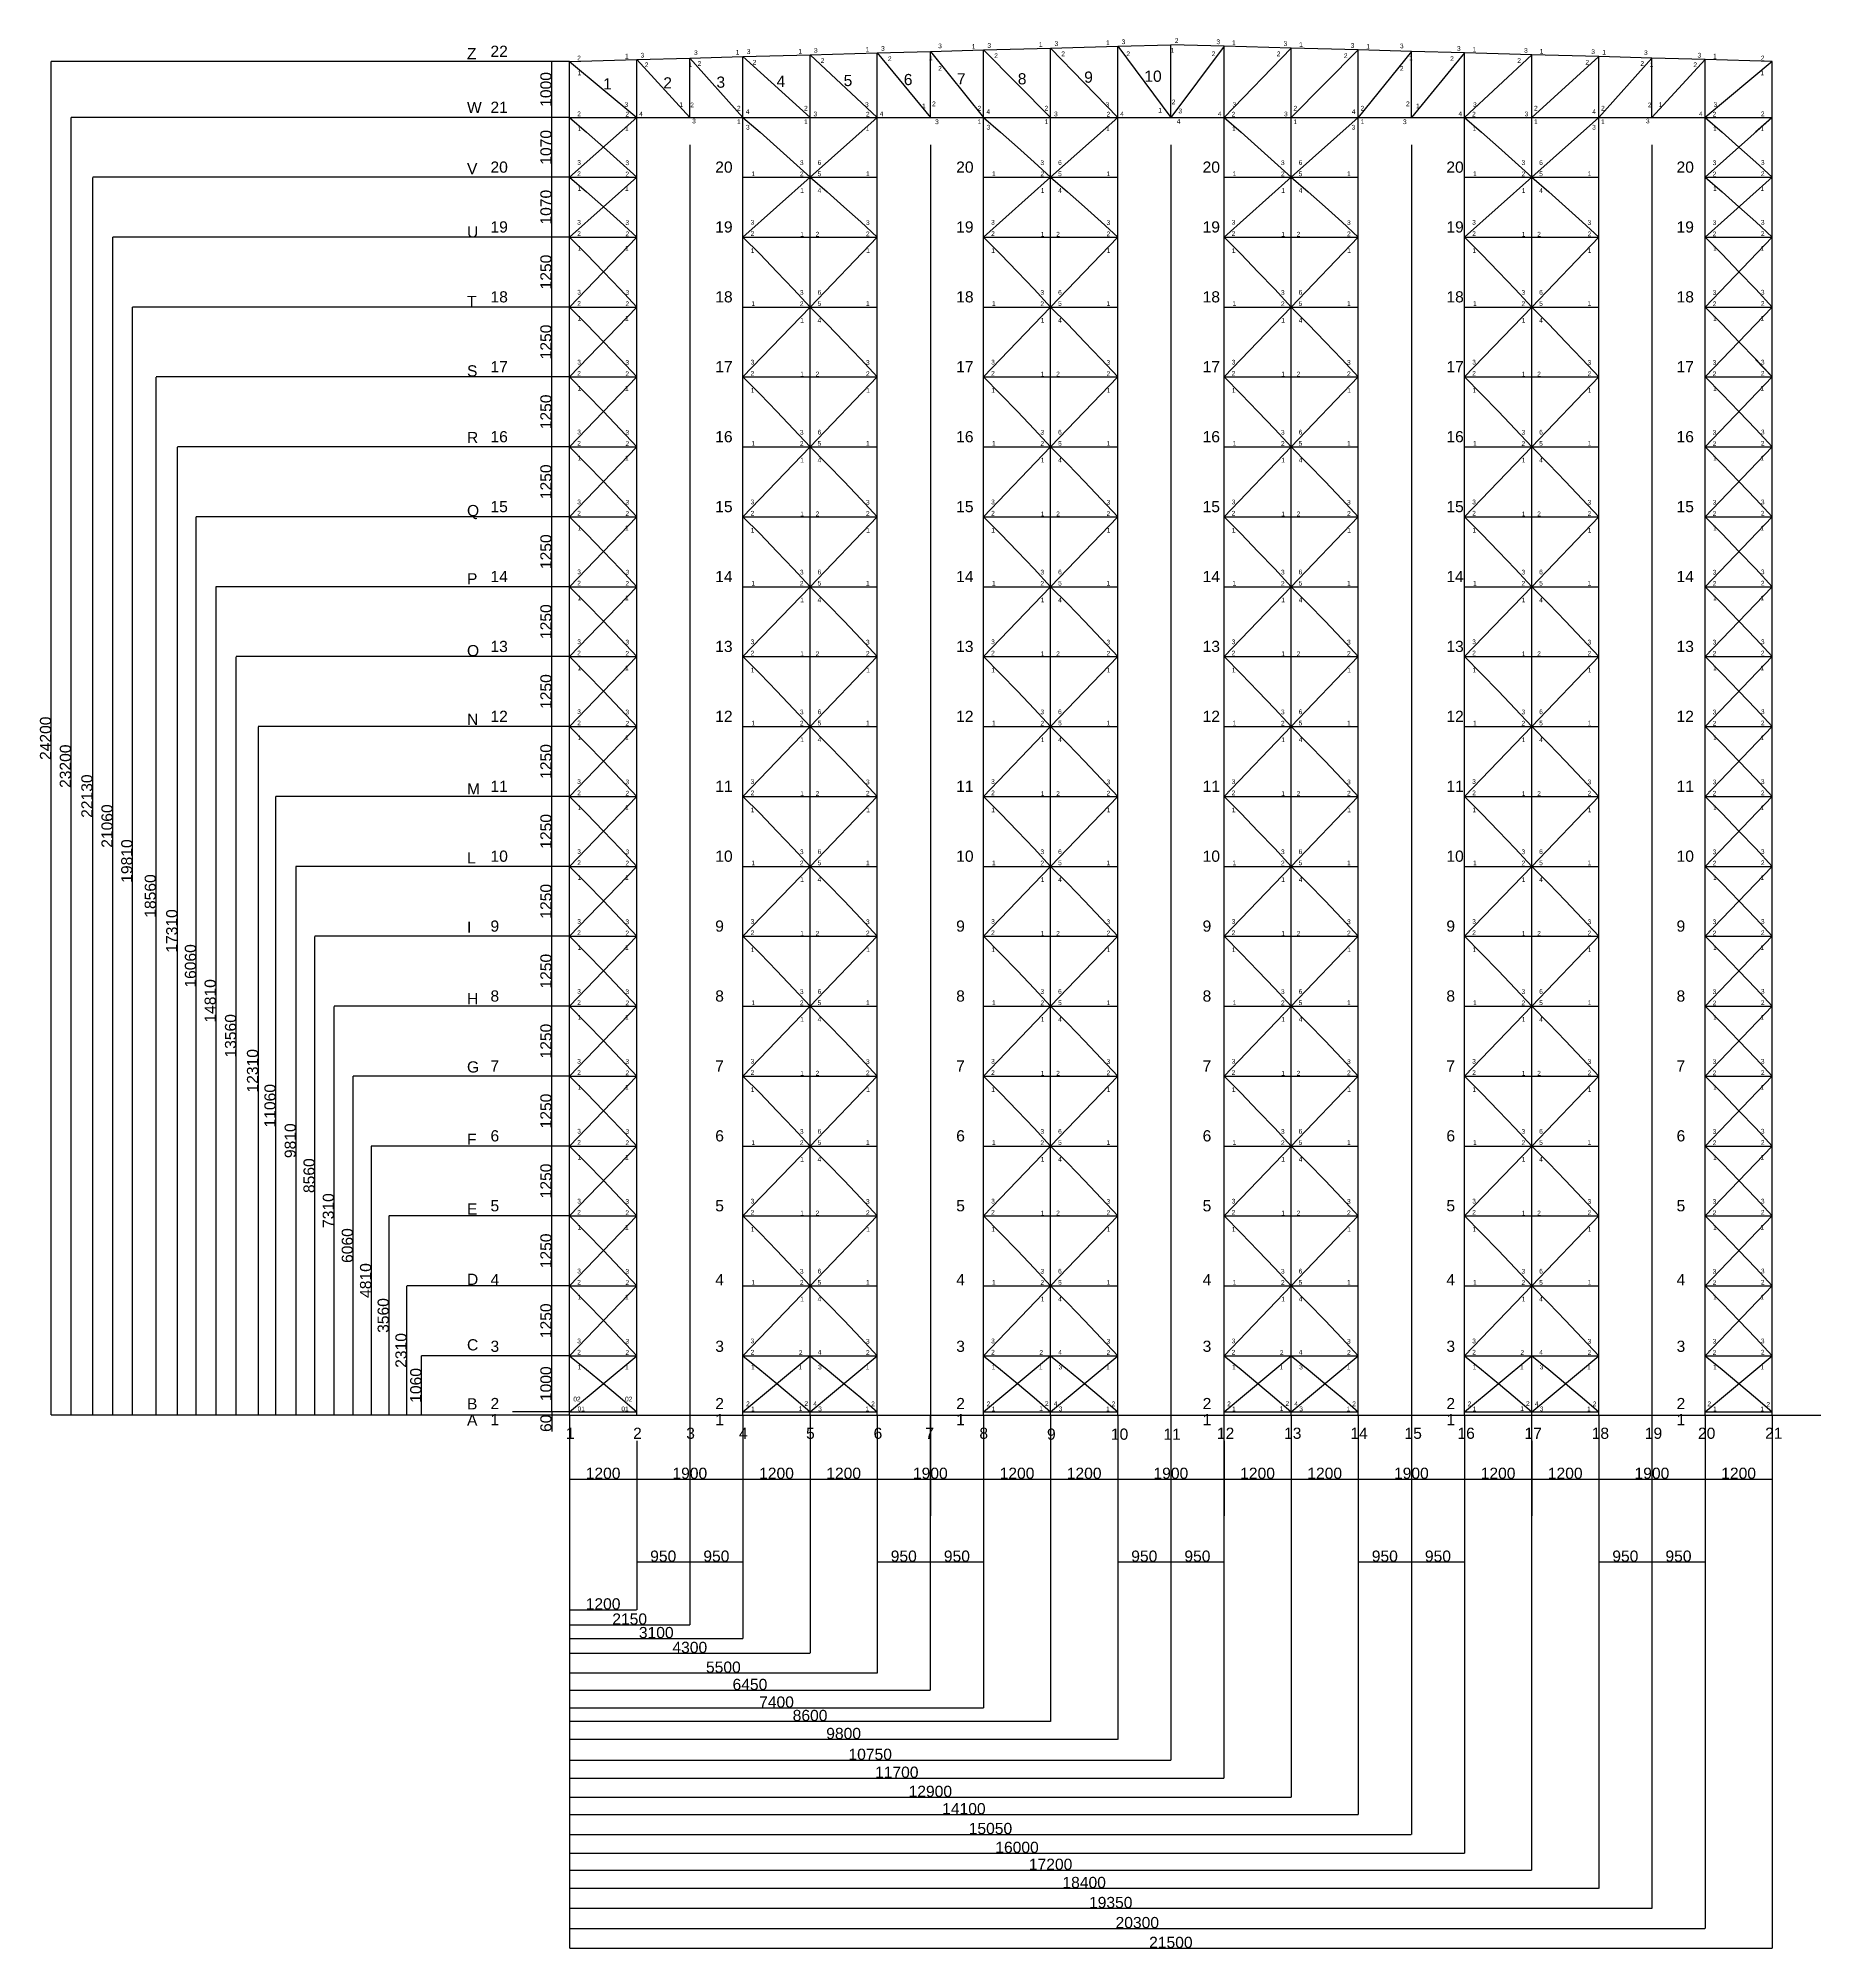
# Model space of a CAD drawing. Header units: millimetres. Extents: x 183100 to 215797, y -9589 to 52092.
# Drawn here: x 183929 to 215797, y -9589 to 24587 of the extents above; entities that cross this region are included whole.
import ezdxf

# ---------------------------------------------------------------- set-up
doc = ezdxf.new("R2010")
doc.units = ezdxf.units.MM
doc.layers.add('controcompr', color=1, linetype='Continuous')
doc.layers.add('importazione sap', color=7, linetype='Continuous')
doc.styles.get("Standard").update_dxf_attribs({"font": 'arial.ttf'})
doc.dimstyles.new('ISO-25', dxfattribs={"dimtxt": 2.5, "dimasz": 2.5, "dimexe": 1.25, "dimexo": 0.625, "dimtad": 1, "dimtxsty": 'Standard', "dimcen": 2.5, "dimadec": 0, "dimazin": 0, "dimtfac": 1, "dimtmove": 0, "dimatfit": 3, "dimfxl": 1, "dimarcsym": 0})

# ---------------------------------------------------------------- blocks, each defined once
blk = doc.blocks.new('*D247')
at = {"color": 0, "lineweight": -2, "transparency": 16777216}
for p, q in [((193428, 31), (193109, 31)), ((193110, 28), (193110, -27)), ((193428, -29), (193109, -29)), ((193110, -29), (193110, -320))]:
    blk.add_line(p, q, dxfattribs=at)
at = {"color": 0, "transparency": 16777216}
for points in [[(193110, 28), (193111, 28), (193110, 31)], [(193110, -27), (193111, -27), (193110, -29)]]:
    blk.add_solid(points, dxfattribs=at)
at = {"layer": 'Defpoints', "color": 0, "transparency": 16777216}
for p in [(193110, 31), (193428, 31), (193428, -29)]:
    blk.add_point(p, dxfattribs=at)
at = {"color": 0, "transparency": 16777216, "insert": (193007, -176), "char_height": 200, "attachment_point": 5, "rotation": 90}
blk.add_mtext('60', dxfattribs=at)
blk = doc.blocks.new('*D248')
at = {"color": 0, "lineweight": -2, "transparency": 16777216}
for p, q in [((193428, 1031), (193109, 1031)), ((193110, 33), (193110, 1028)), ((193428, 31), (193109, 31))]:
    blk.add_line(p, q, dxfattribs=at)
at = {"color": 0, "transparency": 16777216}
for points in [[(193110, 1028), (193111, 1028), (193110, 1031)], [(193110, 33), (193111, 33), (193110, 31)]]:
    blk.add_solid(points, dxfattribs=at)
at = {"layer": 'Defpoints', "color": 0, "transparency": 16777216}
for p in [(193110, 1031), (193428, 1031), (193428, 31)]:
    blk.add_point(p, dxfattribs=at)
at = {"color": 0, "transparency": 16777216, "insert": (193007, 531), "char_height": 200, "attachment_point": 5, "rotation": 90}
blk.add_mtext('1000', dxfattribs=at)
blk = doc.blocks.new('*D249')
at = {"color": 0, "lineweight": -2, "transparency": 16777216}
for p, q in [((193428, 2281), (193109, 2281)), ((193110, 1033), (193110, 2278)), ((193428, 1031), (193109, 1031))]:
    blk.add_line(p, q, dxfattribs=at)
at = {"color": 0, "transparency": 16777216}
for points in [[(193110, 2278), (193111, 2278), (193110, 2281)], [(193110, 1033), (193111, 1033), (193110, 1031)]]:
    blk.add_solid(points, dxfattribs=at)
at = {"layer": 'Defpoints', "color": 0, "transparency": 16777216}
for p in [(193110, 2281), (193428, 2281), (193428, 1031)]:
    blk.add_point(p, dxfattribs=at)
at = {"color": 0, "transparency": 16777216, "insert": (193007, 1656), "char_height": 200, "attachment_point": 5, "rotation": 90}
blk.add_mtext('1250', dxfattribs=at)
blk = doc.blocks.new('*D250')
at = {"color": 0, "lineweight": -2, "transparency": 16777216}
for p, q in [((193428, 3531), (193109, 3531)), ((193110, 2283), (193110, 3528)), ((193428, 2281), (193109, 2281))]:
    blk.add_line(p, q, dxfattribs=at)
at = {"color": 0, "transparency": 16777216}
for points in [[(193110, 3528), (193111, 3528), (193110, 3531)], [(193110, 2283), (193111, 2283), (193110, 2281)]]:
    blk.add_solid(points, dxfattribs=at)
at = {"layer": 'Defpoints', "color": 0, "transparency": 16777216}
for p in [(193110, 3531), (193428, 3531), (193428, 2281)]:
    blk.add_point(p, dxfattribs=at)
at = {"color": 0, "transparency": 16777216, "insert": (193007, 2906), "char_height": 200, "attachment_point": 5, "rotation": 90}
blk.add_mtext('1250', dxfattribs=at)
blk = doc.blocks.new('*D251')
at = {"color": 0, "lineweight": -2, "transparency": 16777216}
for p, q in [((193428, 4781), (193109, 4781)), ((193110, 3533), (193110, 4778)), ((193428, 3531), (193109, 3531))]:
    blk.add_line(p, q, dxfattribs=at)
at = {"color": 0, "transparency": 16777216}
for points in [[(193110, 4778), (193111, 4778), (193110, 4781)], [(193110, 3533), (193111, 3533), (193110, 3531)]]:
    blk.add_solid(points, dxfattribs=at)
at = {"layer": 'Defpoints', "color": 0, "transparency": 16777216}
for p in [(193110, 4781), (193428, 4781), (193428, 3531)]:
    blk.add_point(p, dxfattribs=at)
at = {"color": 0, "transparency": 16777216, "insert": (193007, 4156), "char_height": 200, "attachment_point": 5, "rotation": 90}
blk.add_mtext('1250', dxfattribs=at)
blk = doc.blocks.new('*D252')
at = {"color": 0, "lineweight": -2, "transparency": 16777216}
for p, q in [((193428, 6031), (193109, 6031)), ((193110, 4783), (193110, 6028)), ((193428, 4781), (193109, 4781))]:
    blk.add_line(p, q, dxfattribs=at)
at = {"color": 0, "transparency": 16777216}
for points in [[(193110, 6028), (193111, 6028), (193110, 6031)], [(193110, 4783), (193111, 4783), (193110, 4781)]]:
    blk.add_solid(points, dxfattribs=at)
at = {"layer": 'Defpoints', "color": 0, "transparency": 16777216}
for p in [(193110, 6031), (193428, 6031), (193428, 4781)]:
    blk.add_point(p, dxfattribs=at)
at = {"color": 0, "transparency": 16777216, "insert": (193007, 5406), "char_height": 200, "attachment_point": 5, "rotation": 90}
blk.add_mtext('1250', dxfattribs=at)
blk = doc.blocks.new('*D253')
at = {"color": 0, "lineweight": -2, "transparency": 16777216}
for p, q in [((193428, 7281), (193109, 7281)), ((193110, 6033), (193110, 7278)), ((193428, 6031), (193109, 6031))]:
    blk.add_line(p, q, dxfattribs=at)
at = {"color": 0, "transparency": 16777216}
for points in [[(193110, 7278), (193111, 7278), (193110, 7281)], [(193110, 6033), (193111, 6033), (193110, 6031)]]:
    blk.add_solid(points, dxfattribs=at)
at = {"layer": 'Defpoints', "color": 0, "transparency": 16777216}
for p in [(193110, 7281), (193428, 7281), (193428, 6031)]:
    blk.add_point(p, dxfattribs=at)
at = {"color": 0, "transparency": 16777216, "insert": (193007, 6656), "char_height": 200, "attachment_point": 5, "rotation": 90}
blk.add_mtext('1250', dxfattribs=at)
blk = doc.blocks.new('*D254')
at = {"color": 0, "lineweight": -2, "transparency": 16777216}
for p, q in [((193428, 8531), (193109, 8531)), ((193110, 7283), (193110, 8528)), ((193428, 7281), (193109, 7281))]:
    blk.add_line(p, q, dxfattribs=at)
at = {"color": 0, "transparency": 16777216}
for points in [[(193110, 8528), (193111, 8528), (193110, 8531)], [(193110, 7283), (193111, 7283), (193110, 7281)]]:
    blk.add_solid(points, dxfattribs=at)
at = {"layer": 'Defpoints', "color": 0, "transparency": 16777216}
for p in [(193110, 8531), (193428, 8531), (193428, 7281)]:
    blk.add_point(p, dxfattribs=at)
at = {"color": 0, "transparency": 16777216, "insert": (193007, 7906), "char_height": 200, "attachment_point": 5, "rotation": 90}
blk.add_mtext('1250', dxfattribs=at)
blk = doc.blocks.new('*D255')
at = {"color": 0, "lineweight": -2, "transparency": 16777216}
for p, q in [((193428, 9781), (193109, 9781)), ((193110, 8533), (193110, 9778)), ((193428, 8531), (193109, 8531))]:
    blk.add_line(p, q, dxfattribs=at)
at = {"color": 0, "transparency": 16777216}
for points in [[(193110, 9778), (193111, 9778), (193110, 9781)], [(193110, 8533), (193111, 8533), (193110, 8531)]]:
    blk.add_solid(points, dxfattribs=at)
at = {"layer": 'Defpoints', "color": 0, "transparency": 16777216}
for p in [(193110, 9781), (193428, 9781), (193428, 8531)]:
    blk.add_point(p, dxfattribs=at)
at = {"color": 0, "transparency": 16777216, "insert": (193007, 9156), "char_height": 200, "attachment_point": 5, "rotation": 90}
blk.add_mtext('1250', dxfattribs=at)
blk = doc.blocks.new('*D256')
at = {"color": 0, "lineweight": -2, "transparency": 16777216}
for p, q in [((193428, 11031), (193109, 11031)), ((193110, 9783), (193110, 11028)), ((193428, 9781), (193109, 9781))]:
    blk.add_line(p, q, dxfattribs=at)
at = {"color": 0, "transparency": 16777216}
for points in [[(193110, 11028), (193111, 11028), (193110, 11031)], [(193110, 9783), (193111, 9783), (193110, 9781)]]:
    blk.add_solid(points, dxfattribs=at)
at = {"layer": 'Defpoints', "color": 0, "transparency": 16777216}
for p in [(193110, 11031), (193428, 11031), (193428, 9781)]:
    blk.add_point(p, dxfattribs=at)
at = {"color": 0, "transparency": 16777216, "insert": (193007, 10406), "char_height": 200, "attachment_point": 5, "rotation": 90}
blk.add_mtext('1250', dxfattribs=at)
blk = doc.blocks.new('*D257')
at = {"color": 0, "lineweight": -2, "transparency": 16777216}
for p, q in [((193428, 12281), (193109, 12281)), ((193110, 11033), (193110, 12278)), ((193428, 11031), (193109, 11031))]:
    blk.add_line(p, q, dxfattribs=at)
at = {"color": 0, "transparency": 16777216}
for points in [[(193110, 12278), (193111, 12278), (193110, 12281)], [(193110, 11033), (193111, 11033), (193110, 11031)]]:
    blk.add_solid(points, dxfattribs=at)
at = {"layer": 'Defpoints', "color": 0, "transparency": 16777216}
for p in [(193110, 12281), (193428, 12281), (193428, 11031)]:
    blk.add_point(p, dxfattribs=at)
at = {"color": 0, "transparency": 16777216, "insert": (193007, 11656), "char_height": 200, "attachment_point": 5, "rotation": 90}
blk.add_mtext('1250', dxfattribs=at)
blk = doc.blocks.new('*D258')
at = {"color": 0, "lineweight": -2, "transparency": 16777216}
for p, q in [((193428, 13531), (193109, 13531)), ((193110, 12283), (193110, 13528)), ((193428, 12281), (193109, 12281))]:
    blk.add_line(p, q, dxfattribs=at)
at = {"color": 0, "transparency": 16777216}
for points in [[(193110, 13528), (193111, 13528), (193110, 13531)], [(193110, 12283), (193111, 12283), (193110, 12281)]]:
    blk.add_solid(points, dxfattribs=at)
at = {"layer": 'Defpoints', "color": 0, "transparency": 16777216}
for p in [(193110, 13531), (193428, 13531), (193428, 12281)]:
    blk.add_point(p, dxfattribs=at)
at = {"color": 0, "transparency": 16777216, "insert": (193007, 12906), "char_height": 200, "attachment_point": 5, "rotation": 90}
blk.add_mtext('1250', dxfattribs=at)
blk = doc.blocks.new('*D259')
at = {"color": 0, "lineweight": -2, "transparency": 16777216}
for p, q in [((193428, 14781), (193109, 14781)), ((193110, 13533), (193110, 14778)), ((193428, 13531), (193109, 13531))]:
    blk.add_line(p, q, dxfattribs=at)
at = {"color": 0, "transparency": 16777216}
for points in [[(193110, 14778), (193111, 14778), (193110, 14781)], [(193110, 13533), (193111, 13533), (193110, 13531)]]:
    blk.add_solid(points, dxfattribs=at)
at = {"layer": 'Defpoints', "color": 0, "transparency": 16777216}
for p in [(193110, 14781), (193428, 14781), (193428, 13531)]:
    blk.add_point(p, dxfattribs=at)
at = {"color": 0, "transparency": 16777216, "insert": (193007, 14156), "char_height": 200, "attachment_point": 5, "rotation": 90}
blk.add_mtext('1250', dxfattribs=at)
blk = doc.blocks.new('*D260')
at = {"color": 0, "lineweight": -2, "transparency": 16777216}
for p, q in [((193428, 16031), (193109, 16031)), ((193110, 14783), (193110, 16028)), ((193428, 14781), (193109, 14781))]:
    blk.add_line(p, q, dxfattribs=at)
at = {"color": 0, "transparency": 16777216}
for points in [[(193110, 16028), (193111, 16028), (193110, 16031)], [(193110, 14783), (193111, 14783), (193110, 14781)]]:
    blk.add_solid(points, dxfattribs=at)
at = {"layer": 'Defpoints', "color": 0, "transparency": 16777216}
for p in [(193110, 16031), (193428, 16031), (193428, 14781)]:
    blk.add_point(p, dxfattribs=at)
at = {"color": 0, "transparency": 16777216, "insert": (193007, 15406), "char_height": 200, "attachment_point": 5, "rotation": 90}
blk.add_mtext('1250', dxfattribs=at)
blk = doc.blocks.new('*D261')
at = {"color": 0, "lineweight": -2, "transparency": 16777216}
for p, q in [((193428, 17281), (193109, 17281)), ((193110, 16033), (193110, 17278)), ((193428, 16031), (193109, 16031))]:
    blk.add_line(p, q, dxfattribs=at)
at = {"color": 0, "transparency": 16777216}
for points in [[(193110, 17278), (193111, 17278), (193110, 17281)], [(193110, 16033), (193111, 16033), (193110, 16031)]]:
    blk.add_solid(points, dxfattribs=at)
at = {"layer": 'Defpoints', "color": 0, "transparency": 16777216}
for p in [(193110, 17281), (193428, 17281), (193428, 16031)]:
    blk.add_point(p, dxfattribs=at)
at = {"color": 0, "transparency": 16777216, "insert": (193007, 16656), "char_height": 200, "attachment_point": 5, "rotation": 90}
blk.add_mtext('1250', dxfattribs=at)
blk = doc.blocks.new('*D262')
at = {"color": 0, "lineweight": -2, "transparency": 16777216}
for p, q in [((193428, 18531), (193109, 18531)), ((193110, 17283), (193110, 18528)), ((193428, 17281), (193109, 17281))]:
    blk.add_line(p, q, dxfattribs=at)
at = {"color": 0, "transparency": 16777216}
for points in [[(193110, 18528), (193111, 18528), (193110, 18531)], [(193110, 17283), (193111, 17283), (193110, 17281)]]:
    blk.add_solid(points, dxfattribs=at)
at = {"layer": 'Defpoints', "color": 0, "transparency": 16777216}
for p in [(193110, 18531), (193428, 18531), (193428, 17281)]:
    blk.add_point(p, dxfattribs=at)
at = {"color": 0, "transparency": 16777216, "insert": (193007, 17906), "char_height": 200, "attachment_point": 5, "rotation": 90}
blk.add_mtext('1250', dxfattribs=at)
blk = doc.blocks.new('*D198')
at = {"color": 0, "lineweight": -2, "transparency": 16777216}
for p, q in [((193428, 19781), (193109, 19781)), ((193110, 18533), (193110, 19778)), ((193428, 18531), (193109, 18531))]:
    blk.add_line(p, q, dxfattribs=at)
at = {"color": 0, "transparency": 16777216}
for points in [[(193110, 19778), (193111, 19778), (193110, 19781)], [(193110, 18533), (193111, 18533), (193110, 18531)]]:
    blk.add_solid(points, dxfattribs=at)
at = {"layer": 'Defpoints', "color": 0, "transparency": 16777216}
for p in [(193110, 19781), (193428, 19781), (193428, 18531)]:
    blk.add_point(p, dxfattribs=at)
at = {"color": 0, "transparency": 16777216, "insert": (193007, 19156), "char_height": 200, "attachment_point": 5, "rotation": 90}
blk.add_mtext('1250', dxfattribs=at)
blk = doc.blocks.new('*D263')
at = {"color": 0, "lineweight": -2, "transparency": 16777216}
for p, q in [((193428, 21031), (193109, 21031)), ((193110, 19783), (193110, 21028)), ((193428, 19781), (193109, 19781))]:
    blk.add_line(p, q, dxfattribs=at)
at = {"color": 0, "transparency": 16777216}
for points in [[(193110, 21028), (193111, 21028), (193110, 21031)], [(193110, 19783), (193111, 19783), (193110, 19781)]]:
    blk.add_solid(points, dxfattribs=at)
at = {"layer": 'Defpoints', "color": 0, "transparency": 16777216}
for p in [(193110, 21031), (193428, 21031), (193428, 19781)]:
    blk.add_point(p, dxfattribs=at)
at = {"color": 0, "transparency": 16777216, "insert": (193007, 20406), "char_height": 200, "attachment_point": 5, "rotation": 90}
blk.add_mtext('1250', dxfattribs=at)
blk = doc.blocks.new('*D264')
at = {"color": 0, "lineweight": -2, "transparency": 16777216}
for p, q in [((193428, 22101), (193109, 22101)), ((193110, 21033), (193110, 22098)), ((193428, 21031), (193109, 21031))]:
    blk.add_line(p, q, dxfattribs=at)
at = {"color": 0, "transparency": 16777216}
for points in [[(193110, 22098), (193111, 22098), (193110, 22101)], [(193110, 21033), (193111, 21033), (193110, 21031)]]:
    blk.add_solid(points, dxfattribs=at)
at = {"layer": 'Defpoints', "color": 0, "transparency": 16777216}
for p in [(193110, 22101), (193428, 22101), (193428, 21031)]:
    blk.add_point(p, dxfattribs=at)
at = {"color": 0, "transparency": 16777216, "insert": (193007, 21566), "char_height": 200, "attachment_point": 5, "rotation": 90}
blk.add_mtext('1070', dxfattribs=at)
blk = doc.blocks.new('*D265')
at = {"color": 0, "lineweight": -2, "transparency": 16777216}
for p, q in [((193428, 23171), (193109, 23171)), ((193110, 22103), (193110, 23168)), ((193428, 22101), (193109, 22101))]:
    blk.add_line(p, q, dxfattribs=at)
at = {"color": 0, "transparency": 16777216}
for points in [[(193110, 23168), (193111, 23168), (193110, 23171)], [(193110, 22103), (193111, 22103), (193110, 22101)]]:
    blk.add_solid(points, dxfattribs=at)
at = {"layer": 'Defpoints', "color": 0, "transparency": 16777216}
for p in [(193110, 23171), (193428, 23171), (193428, 22101)]:
    blk.add_point(p, dxfattribs=at)
at = {"color": 0, "transparency": 16777216, "insert": (193007, 22636), "char_height": 200, "attachment_point": 5, "rotation": 90}
blk.add_mtext('1070', dxfattribs=at)
blk = doc.blocks.new('*D266')
at = {"color": 0, "lineweight": -2, "transparency": 16777216}
for p, q in [((193428, 24171), (193109, 24171)), ((193110, 23173), (193110, 24168)), ((193428, 23171), (193109, 23171))]:
    blk.add_line(p, q, dxfattribs=at)
at = {"color": 0, "transparency": 16777216}
for points in [[(193110, 24168), (193111, 24168), (193110, 24171)], [(193110, 23173), (193111, 23173), (193110, 23171)]]:
    blk.add_solid(points, dxfattribs=at)
at = {"layer": 'Defpoints', "color": 0, "transparency": 16777216}
for p in [(193110, 24171), (193428, 24171), (193428, 23171)]:
    blk.add_point(p, dxfattribs=at)
at = {"color": 0, "transparency": 16777216, "insert": (193007, 23671), "char_height": 200, "attachment_point": 5, "rotation": 90}
blk.add_mtext('1000', dxfattribs=at)
blk = doc.blocks.new('*D199')
at = {"color": 0, "lineweight": -2, "transparency": 16777216}
for p, q in [((193428, -487), (193428, -1175)), ((194628, -487), (194628, -1175)), ((193431, -1174), (194626, -1174))]:
    blk.add_line(p, q, dxfattribs=at)
at = {"color": 0, "transparency": 16777216}
for points in [[(193431, -1174), (193431, -1174), (193428, -1174)], [(194626, -1174), (194626, -1174), (194628, -1174)]]:
    blk.add_solid(points, dxfattribs=at)
at = {"layer": 'Defpoints', "color": 0, "transparency": 16777216}
for p in [(193428, -487), (194628, -487), (194628, -1174)]:
    blk.add_point(p, dxfattribs=at)
at = {"color": 0, "transparency": 16777216, "insert": (194028, -1071), "char_height": 200, "attachment_point": 5}
blk.add_mtext('1200', dxfattribs=at)
blk = doc.blocks.new('*D200')
at = {"color": 0, "lineweight": -2, "transparency": 16777216}
for p, q in [((194628, -487), (194628, -1175)), ((196528, -487), (196528, -1175)), ((194631, -1174), (196526, -1174))]:
    blk.add_line(p, q, dxfattribs=at)
at = {"color": 0, "transparency": 16777216}
for points in [[(194631, -1174), (194631, -1174), (194628, -1174)], [(196526, -1174), (196526, -1174), (196528, -1174)]]:
    blk.add_solid(points, dxfattribs=at)
at = {"layer": 'Defpoints', "color": 0, "transparency": 16777216}
for p in [(194628, -487), (196528, -487), (196528, -1174)]:
    blk.add_point(p, dxfattribs=at)
at = {"color": 0, "transparency": 16777216, "insert": (195578, -1071), "char_height": 200, "attachment_point": 5}
blk.add_mtext('1900', dxfattribs=at)
blk = doc.blocks.new('*D201')
at = {"color": 0, "lineweight": -2, "transparency": 16777216}
for p, q in [((196528, -487), (196528, -1175)), ((197728, -487), (197728, -1175)), ((196531, -1174), (197726, -1174))]:
    blk.add_line(p, q, dxfattribs=at)
at = {"color": 0, "transparency": 16777216}
for points in [[(196531, -1174), (196531, -1174), (196528, -1174)], [(197726, -1174), (197726, -1174), (197728, -1174)]]:
    blk.add_solid(points, dxfattribs=at)
at = {"layer": 'Defpoints', "color": 0, "transparency": 16777216}
for p in [(196528, -487), (197728, -487), (197728, -1174)]:
    blk.add_point(p, dxfattribs=at)
at = {"color": 0, "transparency": 16777216, "insert": (197128, -1071), "char_height": 200, "attachment_point": 5}
blk.add_mtext('1200', dxfattribs=at)
blk = doc.blocks.new('*D202')
at = {"color": 0, "lineweight": -2, "transparency": 16777216}
for p, q in [((197728, -487), (197728, -1175)), ((198928, -487), (198928, -1175)), ((197731, -1174), (198926, -1174))]:
    blk.add_line(p, q, dxfattribs=at)
at = {"color": 0, "transparency": 16777216}
for points in [[(197731, -1174), (197731, -1174), (197728, -1174)], [(198926, -1174), (198926, -1174), (198928, -1174)]]:
    blk.add_solid(points, dxfattribs=at)
at = {"layer": 'Defpoints', "color": 0, "transparency": 16777216}
for p in [(197728, -487), (198928, -487), (198928, -1174)]:
    blk.add_point(p, dxfattribs=at)
at = {"color": 0, "transparency": 16777216, "insert": (198328, -1071), "char_height": 200, "attachment_point": 5}
blk.add_mtext('1200', dxfattribs=at)
blk = doc.blocks.new('*D203')
at = {"color": 0, "lineweight": -2, "transparency": 16777216}
for p, q in [((198928, -487), (198928, -1175)), ((200828, -487), (200828, -1175)), ((198931, -1174), (200826, -1174))]:
    blk.add_line(p, q, dxfattribs=at)
at = {"color": 0, "transparency": 16777216}
for points in [[(198931, -1174), (198931, -1174), (198928, -1174)], [(200826, -1174), (200826, -1174), (200828, -1174)]]:
    blk.add_solid(points, dxfattribs=at)
at = {"layer": 'Defpoints', "color": 0, "transparency": 16777216}
for p in [(198928, -487), (200828, -487), (200828, -1174)]:
    blk.add_point(p, dxfattribs=at)
at = {"color": 0, "transparency": 16777216, "insert": (199878, -1071), "char_height": 200, "attachment_point": 5}
blk.add_mtext('1900', dxfattribs=at)
blk = doc.blocks.new('*D204')
at = {"color": 0, "lineweight": -2, "transparency": 16777216}
for p, q in [((200828, -487), (200828, -1175)), ((202028, -487), (202028, -1175)), ((200831, -1174), (202026, -1174))]:
    blk.add_line(p, q, dxfattribs=at)
at = {"color": 0, "transparency": 16777216}
for points in [[(200831, -1174), (200831, -1174), (200828, -1174)], [(202026, -1174), (202026, -1174), (202028, -1174)]]:
    blk.add_solid(points, dxfattribs=at)
at = {"layer": 'Defpoints', "color": 0, "transparency": 16777216}
for p in [(200828, -487), (202028, -487), (202028, -1174)]:
    blk.add_point(p, dxfattribs=at)
at = {"color": 0, "transparency": 16777216, "insert": (201428, -1071), "char_height": 200, "attachment_point": 5}
blk.add_mtext('1200', dxfattribs=at)
blk = doc.blocks.new('*D205')
at = {"color": 0, "lineweight": -2, "transparency": 16777216}
for p, q in [((202028, -487), (202028, -1175)), ((203228, -487), (203228, -1175)), ((202031, -1174), (203226, -1174))]:
    blk.add_line(p, q, dxfattribs=at)
at = {"color": 0, "transparency": 16777216}
for points in [[(202031, -1174), (202031, -1174), (202028, -1174)], [(203226, -1174), (203226, -1174), (203228, -1174)]]:
    blk.add_solid(points, dxfattribs=at)
at = {"layer": 'Defpoints', "color": 0, "transparency": 16777216}
for p in [(202028, -487), (203228, -487), (203228, -1174)]:
    blk.add_point(p, dxfattribs=at)
at = {"color": 0, "transparency": 16777216, "insert": (202628, -1071), "char_height": 200, "attachment_point": 5}
blk.add_mtext('1200', dxfattribs=at)
blk = doc.blocks.new('*D206')
at = {"color": 0, "lineweight": -2, "transparency": 16777216}
for p, q in [((203228, -487), (203228, -1175)), ((205128, -487), (205128, -1175)), ((203231, -1174), (205126, -1174))]:
    blk.add_line(p, q, dxfattribs=at)
at = {"color": 0, "transparency": 16777216}
for points in [[(203231, -1174), (203231, -1174), (203228, -1174)], [(205126, -1174), (205126, -1174), (205128, -1174)]]:
    blk.add_solid(points, dxfattribs=at)
at = {"layer": 'Defpoints', "color": 0, "transparency": 16777216}
for p in [(203228, -487), (205128, -487), (205128, -1174)]:
    blk.add_point(p, dxfattribs=at)
at = {"color": 0, "transparency": 16777216, "insert": (204178, -1071), "char_height": 200, "attachment_point": 5}
blk.add_mtext('1900', dxfattribs=at)
blk = doc.blocks.new('*D207')
at = {"color": 0, "lineweight": -2, "transparency": 16777216}
for p, q in [((205128, -487), (205128, -1175)), ((206328, -487), (206328, -1175)), ((205131, -1174), (206326, -1174))]:
    blk.add_line(p, q, dxfattribs=at)
at = {"color": 0, "transparency": 16777216}
for points in [[(205131, -1174), (205131, -1174), (205128, -1174)], [(206326, -1174), (206326, -1174), (206328, -1174)]]:
    blk.add_solid(points, dxfattribs=at)
at = {"layer": 'Defpoints', "color": 0, "transparency": 16777216}
for p in [(205128, -487), (206328, -487), (206328, -1174)]:
    blk.add_point(p, dxfattribs=at)
at = {"color": 0, "transparency": 16777216, "insert": (205728, -1071), "char_height": 200, "attachment_point": 5}
blk.add_mtext('1200', dxfattribs=at)
blk = doc.blocks.new('*D208')
at = {"color": 0, "lineweight": -2, "transparency": 16777216}
for p, q in [((206328, -487), (206328, -1175)), ((207528, -487), (207528, -1175)), ((206331, -1174), (207526, -1174))]:
    blk.add_line(p, q, dxfattribs=at)
at = {"color": 0, "transparency": 16777216}
for points in [[(206331, -1174), (206331, -1174), (206328, -1174)], [(207526, -1174), (207526, -1174), (207528, -1174)]]:
    blk.add_solid(points, dxfattribs=at)
at = {"layer": 'Defpoints', "color": 0, "transparency": 16777216}
for p in [(206328, -487), (207528, -487), (207528, -1174)]:
    blk.add_point(p, dxfattribs=at)
at = {"color": 0, "transparency": 16777216, "insert": (206928, -1071), "char_height": 200, "attachment_point": 5}
blk.add_mtext('1200', dxfattribs=at)
blk = doc.blocks.new('*D209')
at = {"color": 0, "lineweight": -2, "transparency": 16777216}
for p, q in [((207528, -487), (207528, -1175)), ((209428, -487), (209428, -1175)), ((207531, -1174), (209426, -1174))]:
    blk.add_line(p, q, dxfattribs=at)
at = {"color": 0, "transparency": 16777216}
for points in [[(207531, -1174), (207531, -1174), (207528, -1174)], [(209426, -1174), (209426, -1174), (209428, -1174)]]:
    blk.add_solid(points, dxfattribs=at)
at = {"layer": 'Defpoints', "color": 0, "transparency": 16777216}
for p in [(207528, -487), (209428, -487), (209428, -1174)]:
    blk.add_point(p, dxfattribs=at)
at = {"color": 0, "transparency": 16777216, "insert": (208478, -1071), "char_height": 200, "attachment_point": 5}
blk.add_mtext('1900', dxfattribs=at)
blk = doc.blocks.new('*D210')
at = {"color": 0, "lineweight": -2, "transparency": 16777216}
for p, q in [((209428, -487), (209428, -1175)), ((210628, -487), (210628, -1175)), ((209431, -1174), (210626, -1174))]:
    blk.add_line(p, q, dxfattribs=at)
at = {"color": 0, "transparency": 16777216}
for points in [[(209431, -1174), (209431, -1174), (209428, -1174)], [(210626, -1174), (210626, -1174), (210628, -1174)]]:
    blk.add_solid(points, dxfattribs=at)
at = {"layer": 'Defpoints', "color": 0, "transparency": 16777216}
for p in [(209428, -487), (210628, -487), (210628, -1174)]:
    blk.add_point(p, dxfattribs=at)
at = {"color": 0, "transparency": 16777216, "insert": (210028, -1071), "char_height": 200, "attachment_point": 5}
blk.add_mtext('1200', dxfattribs=at)
blk = doc.blocks.new('*D211')
at = {"color": 0, "lineweight": -2, "transparency": 16777216}
for p, q in [((210628, -487), (210628, -1175)), ((211828, -487), (211828, -1175)), ((210631, -1174), (211826, -1174))]:
    blk.add_line(p, q, dxfattribs=at)
at = {"color": 0, "transparency": 16777216}
for points in [[(210631, -1174), (210631, -1174), (210628, -1174)], [(211826, -1174), (211826, -1174), (211828, -1174)]]:
    blk.add_solid(points, dxfattribs=at)
at = {"layer": 'Defpoints', "color": 0, "transparency": 16777216}
for p in [(210628, -487), (211828, -487), (211828, -1174)]:
    blk.add_point(p, dxfattribs=at)
at = {"color": 0, "transparency": 16777216, "insert": (211228, -1071), "char_height": 200, "attachment_point": 5}
blk.add_mtext('1200', dxfattribs=at)
blk = doc.blocks.new('*D212')
at = {"color": 0, "lineweight": -2, "transparency": 16777216}
for p, q in [((211828, -487), (211828, -1175)), ((213728, -487), (213728, -1175)), ((211831, -1174), (213726, -1174))]:
    blk.add_line(p, q, dxfattribs=at)
at = {"color": 0, "transparency": 16777216}
for points in [[(211831, -1174), (211831, -1174), (211828, -1174)], [(213726, -1174), (213726, -1174), (213728, -1174)]]:
    blk.add_solid(points, dxfattribs=at)
at = {"layer": 'Defpoints', "color": 0, "transparency": 16777216}
for p in [(211828, -487), (213728, -487), (213728, -1174)]:
    blk.add_point(p, dxfattribs=at)
at = {"color": 0, "transparency": 16777216, "insert": (212778, -1071), "char_height": 200, "attachment_point": 5}
blk.add_mtext('1900', dxfattribs=at)
blk = doc.blocks.new('*D213')
at = {"color": 0, "lineweight": -2, "transparency": 16777216}
for p, q in [((213728, -487), (213728, -1175)), ((214928, -487), (214928, -1175)), ((213731, -1174), (214926, -1174))]:
    blk.add_line(p, q, dxfattribs=at)
at = {"color": 0, "transparency": 16777216}
for points in [[(213731, -1174), (213731, -1174), (213728, -1174)], [(214926, -1174), (214926, -1174), (214928, -1174)]]:
    blk.add_solid(points, dxfattribs=at)
at = {"layer": 'Defpoints', "color": 0, "transparency": 16777216}
for p in [(213728, -487), (214928, -487), (214928, -1174)]:
    blk.add_point(p, dxfattribs=at)
at = {"color": 0, "transparency": 16777216, "insert": (214328, -1071), "char_height": 200, "attachment_point": 5}
blk.add_mtext('1200', dxfattribs=at)
blk = doc.blocks.new('*D267')
at = {"color": 0, "lineweight": -2, "transparency": 16777216}
for p, q in [((194628, -1833), (194628, -2657)), ((195578, -1833), (195578, -2657)), ((194631, -2656), (195576, -2656))]:
    blk.add_line(p, q, dxfattribs=at)
at = {"color": 0, "transparency": 16777216}
for points in [[(194631, -2655), (194631, -2656), (194628, -2656)], [(195576, -2655), (195576, -2656), (195578, -2656)]]:
    blk.add_solid(points, dxfattribs=at)
at = {"layer": 'Defpoints', "color": 0, "transparency": 16777216}
for p in [(194628, -1833), (195578, -1833), (195578, -2656)]:
    blk.add_point(p, dxfattribs=at)
at = {"color": 0, "transparency": 16777216, "insert": (195103, -2553), "char_height": 200, "attachment_point": 5}
blk.add_mtext('950', dxfattribs=at)
blk = doc.blocks.new('*D268')
at = {"color": 0, "lineweight": -2, "transparency": 16777216}
for p, q in [((195578, -1833), (195578, -2657)), ((196528, -1833), (196528, -2657)), ((195581, -2656), (196526, -2656))]:
    blk.add_line(p, q, dxfattribs=at)
at = {"color": 0, "transparency": 16777216}
for points in [[(195581, -2655), (195581, -2656), (195578, -2656)], [(196526, -2655), (196526, -2656), (196528, -2656)]]:
    blk.add_solid(points, dxfattribs=at)
at = {"layer": 'Defpoints', "color": 0, "transparency": 16777216}
for p in [(195578, -1833), (196528, -1833), (196528, -2656)]:
    blk.add_point(p, dxfattribs=at)
at = {"color": 0, "transparency": 16777216, "insert": (196053, -2553), "char_height": 200, "attachment_point": 5}
blk.add_mtext('950', dxfattribs=at)
blk = doc.blocks.new('*D214')
at = {"color": 0, "lineweight": -2, "transparency": 16777216}
for p, q in [((198928, -1833), (198928, -2657)), ((199878, -1833), (199878, -2657)), ((198931, -2656), (199876, -2656))]:
    blk.add_line(p, q, dxfattribs=at)
at = {"color": 0, "transparency": 16777216}
for points in [[(198931, -2655), (198931, -2656), (198928, -2656)], [(199876, -2655), (199876, -2656), (199878, -2656)]]:
    blk.add_solid(points, dxfattribs=at)
at = {"layer": 'Defpoints', "color": 0, "transparency": 16777216}
for p in [(198928, -1833), (199878, -1833), (199878, -2656)]:
    blk.add_point(p, dxfattribs=at)
at = {"color": 0, "transparency": 16777216, "insert": (199403, -2553), "char_height": 200, "attachment_point": 5}
blk.add_mtext('950', dxfattribs=at)
blk = doc.blocks.new('*D215')
at = {"color": 0, "lineweight": -2, "transparency": 16777216}
for p, q in [((199878, -1833), (199878, -2657)), ((200828, -1833), (200828, -2657)), ((199881, -2656), (200826, -2656))]:
    blk.add_line(p, q, dxfattribs=at)
at = {"color": 0, "transparency": 16777216}
for points in [[(199881, -2655), (199881, -2656), (199878, -2656)], [(200826, -2655), (200826, -2656), (200828, -2656)]]:
    blk.add_solid(points, dxfattribs=at)
at = {"layer": 'Defpoints', "color": 0, "transparency": 16777216}
for p in [(199878, -1833), (200828, -1833), (200828, -2656)]:
    blk.add_point(p, dxfattribs=at)
at = {"color": 0, "transparency": 16777216, "insert": (200353, -2553), "char_height": 200, "attachment_point": 5}
blk.add_mtext('950', dxfattribs=at)
blk = doc.blocks.new('*D216')
at = {"color": 0, "lineweight": -2, "transparency": 16777216}
for p, q in [((203228, -1833), (203228, -2657)), ((204178, -1833), (204178, -2657)), ((203231, -2656), (204176, -2656))]:
    blk.add_line(p, q, dxfattribs=at)
at = {"color": 0, "transparency": 16777216}
for points in [[(203231, -2655), (203231, -2656), (203228, -2656)], [(204176, -2655), (204176, -2656), (204178, -2656)]]:
    blk.add_solid(points, dxfattribs=at)
at = {"layer": 'Defpoints', "color": 0, "transparency": 16777216}
for p in [(203228, -1833), (204178, -1833), (204178, -2656)]:
    blk.add_point(p, dxfattribs=at)
at = {"color": 0, "transparency": 16777216, "insert": (203703, -2553), "char_height": 200, "attachment_point": 5}
blk.add_mtext('950', dxfattribs=at)
blk = doc.blocks.new('*D217')
at = {"color": 0, "lineweight": -2, "transparency": 16777216}
for p, q in [((204178, -1833), (204178, -2657)), ((205128, -1833), (205128, -2657)), ((204181, -2656), (205126, -2656))]:
    blk.add_line(p, q, dxfattribs=at)
at = {"color": 0, "transparency": 16777216}
for points in [[(204181, -2655), (204181, -2656), (204178, -2656)], [(205126, -2655), (205126, -2656), (205128, -2656)]]:
    blk.add_solid(points, dxfattribs=at)
at = {"layer": 'Defpoints', "color": 0, "transparency": 16777216}
for p in [(204178, -1833), (205128, -1833), (205128, -2656)]:
    blk.add_point(p, dxfattribs=at)
at = {"color": 0, "transparency": 16777216, "insert": (204653, -2553), "char_height": 200, "attachment_point": 5}
blk.add_mtext('950', dxfattribs=at)
blk = doc.blocks.new('*D218')
at = {"color": 0, "lineweight": -2, "transparency": 16777216}
for p, q in [((207528, -1833), (207528, -2657)), ((208478, -1833), (208478, -2657)), ((207531, -2656), (208476, -2656))]:
    blk.add_line(p, q, dxfattribs=at)
at = {"color": 0, "transparency": 16777216}
for points in [[(207531, -2655), (207531, -2656), (207528, -2656)], [(208476, -2655), (208476, -2656), (208478, -2656)]]:
    blk.add_solid(points, dxfattribs=at)
at = {"layer": 'Defpoints', "color": 0, "transparency": 16777216}
for p in [(207528, -1833), (208478, -1833), (208478, -2656)]:
    blk.add_point(p, dxfattribs=at)
at = {"color": 0, "transparency": 16777216, "insert": (208003, -2553), "char_height": 200, "attachment_point": 5}
blk.add_mtext('950', dxfattribs=at)
blk = doc.blocks.new('*D219')
at = {"color": 0, "lineweight": -2, "transparency": 16777216}
for p, q in [((208478, -1833), (208478, -2657)), ((209428, -1833), (209428, -2657)), ((208481, -2656), (209426, -2656))]:
    blk.add_line(p, q, dxfattribs=at)
at = {"color": 0, "transparency": 16777216}
for points in [[(208481, -2655), (208481, -2656), (208478, -2656)], [(209426, -2655), (209426, -2656), (209428, -2656)]]:
    blk.add_solid(points, dxfattribs=at)
at = {"layer": 'Defpoints', "color": 0, "transparency": 16777216}
for p in [(208478, -1833), (209428, -1833), (209428, -2656)]:
    blk.add_point(p, dxfattribs=at)
at = {"color": 0, "transparency": 16777216, "insert": (208953, -2553), "char_height": 200, "attachment_point": 5}
blk.add_mtext('950', dxfattribs=at)
blk = doc.blocks.new('*D220')
at = {"color": 0, "lineweight": -2, "transparency": 16777216}
for p, q in [((211828, -1833), (211828, -2657)), ((212778, -1833), (212778, -2657)), ((211831, -2656), (212776, -2656))]:
    blk.add_line(p, q, dxfattribs=at)
at = {"color": 0, "transparency": 16777216}
for points in [[(211831, -2655), (211831, -2656), (211828, -2656)], [(212776, -2655), (212776, -2656), (212778, -2656)]]:
    blk.add_solid(points, dxfattribs=at)
at = {"layer": 'Defpoints', "color": 0, "transparency": 16777216}
for p in [(211828, -1833), (212778, -1833), (212778, -2656)]:
    blk.add_point(p, dxfattribs=at)
at = {"color": 0, "transparency": 16777216, "insert": (212303, -2553), "char_height": 200, "attachment_point": 5}
blk.add_mtext('950', dxfattribs=at)
blk = doc.blocks.new('*D221')
at = {"color": 0, "lineweight": -2, "transparency": 16777216}
for p, q in [((212778, -1833), (212778, -2657)), ((213728, -1833), (213728, -2657)), ((212781, -2656), (213726, -2656))]:
    blk.add_line(p, q, dxfattribs=at)
at = {"color": 0, "transparency": 16777216}
for points in [[(212781, -2655), (212781, -2656), (212778, -2656)], [(213726, -2655), (213726, -2656), (213728, -2656)]]:
    blk.add_solid(points, dxfattribs=at)
at = {"layer": 'Defpoints', "color": 0, "transparency": 16777216}
for p in [(212778, -1833), (213728, -1833), (213728, -2656)]:
    blk.add_point(p, dxfattribs=at)
at = {"color": 0, "transparency": 16777216, "insert": (213253, -2553), "char_height": 200, "attachment_point": 5}
blk.add_mtext('950', dxfattribs=at)
blk = doc.blocks.new('*D269')
at = {"color": 0, "lineweight": -2, "transparency": 16777216}
for p, q in [((193428, -488), (193428, -3510)), ((194628, -488), (194628, -3510)), ((193431, -3509), (194626, -3509))]:
    blk.add_line(p, q, dxfattribs=at)
at = {"color": 0, "transparency": 16777216}
for points in [[(193431, -3508), (193431, -3509), (193428, -3509)], [(194626, -3508), (194626, -3509), (194628, -3509)]]:
    blk.add_solid(points, dxfattribs=at)
at = {"layer": 'Defpoints', "color": 0, "transparency": 16777216}
for p in [(193428, -487), (194628, -487), (194628, -3509)]:
    blk.add_point(p, dxfattribs=at)
at = {"color": 0, "transparency": 16777216, "insert": (194028, -3406), "char_height": 200, "attachment_point": 5}
blk.add_mtext('1200', dxfattribs=at)
blk = doc.blocks.new('*D270')
at = {"color": 0, "lineweight": -2, "transparency": 16777216}
for p, q in [((192409, 1031), (190782, 1031)), ((190783, -27), (190783, 1028)), ((192409, -29), (190782, -29))]:
    blk.add_line(p, q, dxfattribs=at)
at = {"color": 0, "transparency": 16777216}
for points in [[(190783, 1028), (190783, 1028), (190783, 1031)], [(190783, -27), (190783, -27), (190783, -29)]]:
    blk.add_solid(points, dxfattribs=at)
at = {"layer": 'Defpoints', "color": 0, "transparency": 16777216}
for p in [(190783, 1031), (192410, 1031), (192410, -29)]:
    blk.add_point(p, dxfattribs=at)
at = {"color": 0, "transparency": 16777216, "insert": (190680, 501), "char_height": 200, "attachment_point": 5, "rotation": 90}
blk.add_mtext('1060', dxfattribs=at)
blk = doc.blocks.new('*D271')
at = {"color": 0, "lineweight": -2, "transparency": 16777216}
for p, q in [((192410, 2281), (190517, 2281)), ((190518, -27), (190518, 2278)), ((192408, -29), (190517, -29))]:
    blk.add_line(p, q, dxfattribs=at)
at = {"color": 0, "transparency": 16777216}
for points in [[(190518, 2278), (190519, 2278), (190518, 2281)], [(190518, -27), (190519, -27), (190518, -29)]]:
    blk.add_solid(points, dxfattribs=at)
at = {"layer": 'Defpoints', "color": 0, "transparency": 16777216}
for p in [(190518, 2281), (192410, 2281), (192409, -29)]:
    blk.add_point(p, dxfattribs=at)
at = {"color": 0, "transparency": 16777216, "insert": (190416, 1126), "char_height": 200, "attachment_point": 5, "rotation": 90}
blk.add_mtext('2310', dxfattribs=at)
blk = doc.blocks.new('*D272')
at = {"color": 0, "lineweight": -2, "transparency": 16777216}
for p, q in [((192410, 3531), (190199, 3531)), ((190201, -27), (190201, 3528)), ((192409, -29), (190199, -29))]:
    blk.add_line(p, q, dxfattribs=at)
at = {"color": 0, "transparency": 16777216}
for points in [[(190200, 3528), (190201, 3528), (190201, 3531)], [(190200, -27), (190201, -27), (190201, -29)]]:
    blk.add_solid(points, dxfattribs=at)
at = {"layer": 'Defpoints', "color": 0, "transparency": 16777216}
for p in [(190201, 3531), (192410, 3531), (192410, -29)]:
    blk.add_point(p, dxfattribs=at)
at = {"color": 0, "transparency": 16777216, "insert": (190098, 1751), "char_height": 200, "attachment_point": 5, "rotation": 90}
blk.add_mtext('3560', dxfattribs=at)
blk = doc.blocks.new('*D273')
at = {"color": 0, "lineweight": -2, "transparency": 16777216}
for p, q in [((192409, 4781), (189884, 4781)), ((189886, -27), (189886, 4778)), ((192409, -29), (189884, -29))]:
    blk.add_line(p, q, dxfattribs=at)
at = {"color": 0, "transparency": 16777216}
for points in [[(189885, 4778), (189886, 4778), (189886, 4781)], [(189885, -27), (189886, -27), (189886, -29)]]:
    blk.add_solid(points, dxfattribs=at)
at = {"layer": 'Defpoints', "color": 0, "transparency": 16777216}
for p in [(189886, 4781), (192410, 4781), (192410, -29)]:
    blk.add_point(p, dxfattribs=at)
at = {"color": 0, "transparency": 16777216, "insert": (189783, 2376), "char_height": 200, "attachment_point": 5, "rotation": 90}
blk.add_mtext('4810', dxfattribs=at)
blk = doc.blocks.new('*D274')
at = {"color": 0, "lineweight": -2, "transparency": 16777216}
for p, q in [((192409, 6031), (189558, 6031)), ((189559, -27), (189559, 6028)), ((192409, -29), (189558, -29))]:
    blk.add_line(p, q, dxfattribs=at)
at = {"color": 0, "transparency": 16777216}
for points in [[(189558, 6028), (189559, 6028), (189559, 6031)], [(189558, -27), (189559, -27), (189559, -29)]]:
    blk.add_solid(points, dxfattribs=at)
at = {"layer": 'Defpoints', "color": 0, "transparency": 16777216}
for p in [(189559, 6031), (192410, 6031), (192410, -29)]:
    blk.add_point(p, dxfattribs=at)
at = {"color": 0, "transparency": 16777216, "insert": (189456, 3001), "char_height": 200, "attachment_point": 5, "rotation": 90}
blk.add_mtext('6060', dxfattribs=at)
blk = doc.blocks.new('*D275')
at = {"color": 0, "lineweight": -2, "transparency": 16777216}
for p, q in [((192409, 7281), (189219, 7281)), ((189220, -27), (189220, 7278)), ((192409, -29), (189219, -29))]:
    blk.add_line(p, q, dxfattribs=at)
at = {"color": 0, "transparency": 16777216}
for points in [[(189219, 7278), (189220, 7278), (189220, 7281)], [(189219, -27), (189220, -27), (189220, -29)]]:
    blk.add_solid(points, dxfattribs=at)
at = {"layer": 'Defpoints', "color": 0, "transparency": 16777216}
for p in [(189220, 7281), (192410, 7281), (192410, -29)]:
    blk.add_point(p, dxfattribs=at)
at = {"color": 0, "transparency": 16777216, "insert": (189117, 3626), "char_height": 200, "attachment_point": 5, "rotation": 90}
blk.add_mtext('7310', dxfattribs=at)
blk = doc.blocks.new('*D276')
at = {"color": 0, "lineweight": -2, "transparency": 16777216}
for p, q in [((192409, 8531), (188874, 8531)), ((188876, -27), (188876, 8528)), ((192408, -29), (188874, -29))]:
    blk.add_line(p, q, dxfattribs=at)
at = {"color": 0, "transparency": 16777216}
for points in [[(188875, 8528), (188876, 8528), (188876, 8531)], [(188875, -27), (188876, -27), (188876, -29)]]:
    blk.add_solid(points, dxfattribs=at)
at = {"layer": 'Defpoints', "color": 0, "transparency": 16777216}
for p in [(188876, 8531), (192410, 8531), (192408, -29)]:
    blk.add_point(p, dxfattribs=at)
at = {"color": 0, "transparency": 16777216, "insert": (188773, 4251), "char_height": 200, "attachment_point": 5, "rotation": 90}
blk.add_mtext('8560', dxfattribs=at)
blk = doc.blocks.new('*D277')
at = {"color": 0, "lineweight": -2, "transparency": 16777216}
for p, q in [((192410, 9781), (188537, 9781)), ((188538, -27), (188538, 9778)), ((192409, -29), (188537, -29))]:
    blk.add_line(p, q, dxfattribs=at)
at = {"color": 0, "transparency": 16777216}
for points in [[(188538, 9778), (188539, 9778), (188538, 9781)], [(188538, -27), (188539, -27), (188538, -29)]]:
    blk.add_solid(points, dxfattribs=at)
at = {"layer": 'Defpoints', "color": 0, "transparency": 16777216}
for p in [(188538, 9781), (192410, 9781), (192410, -29)]:
    blk.add_point(p, dxfattribs=at)
at = {"color": 0, "transparency": 16777216, "insert": (188436, 4876), "char_height": 200, "attachment_point": 5, "rotation": 90}
blk.add_mtext('9810', dxfattribs=at)
blk = doc.blocks.new('*D278')
at = {"color": 0, "lineweight": -2, "transparency": 16777216}
for p, q in [((192410, 11031), (188176, 11031)), ((188177, -27), (188177, 11028)), ((192409, -29), (188176, -29))]:
    blk.add_line(p, q, dxfattribs=at)
at = {"color": 0, "transparency": 16777216}
for points in [[(188177, 11028), (188178, 11028), (188177, 11031)], [(188177, -27), (188178, -27), (188177, -29)]]:
    blk.add_solid(points, dxfattribs=at)
at = {"layer": 'Defpoints', "color": 0, "transparency": 16777216}
for p in [(188177, 11031), (192410, 11031), (192410, -29)]:
    blk.add_point(p, dxfattribs=at)
at = {"color": 0, "transparency": 16777216, "insert": (188074, 5501), "char_height": 200, "attachment_point": 5, "rotation": 90}
blk.add_mtext('11060', dxfattribs=at)
blk = doc.blocks.new('*D279')
at = {"color": 0, "lineweight": -2, "transparency": 16777216}
for p, q in [((192410, 12281), (187863, 12281)), ((187865, -27), (187865, 12278)), ((192409, -29), (187863, -29))]:
    blk.add_line(p, q, dxfattribs=at)
at = {"color": 0, "transparency": 16777216}
for points in [[(187864, 12278), (187865, 12278), (187865, 12281)], [(187864, -27), (187865, -27), (187865, -29)]]:
    blk.add_solid(points, dxfattribs=at)
at = {"layer": 'Defpoints', "color": 0, "transparency": 16777216}
for p in [(187865, 12281), (192410, 12281), (192410, -29)]:
    blk.add_point(p, dxfattribs=at)
at = {"color": 0, "transparency": 16777216, "insert": (187762, 6126), "char_height": 200, "attachment_point": 5, "rotation": 90}
blk.add_mtext('12310', dxfattribs=at)
blk = doc.blocks.new('*D280')
at = {"color": 0, "lineweight": -2, "transparency": 16777216}
for p, q in [((192409, 13531), (187470, 13531)), ((187471, -27), (187471, 13528)), ((192407, -29), (187470, -29))]:
    blk.add_line(p, q, dxfattribs=at)
at = {"color": 0, "transparency": 16777216}
for points in [[(187471, 13528), (187472, 13528), (187471, 13531)], [(187471, -27), (187472, -27), (187471, -29)]]:
    blk.add_solid(points, dxfattribs=at)
at = {"layer": 'Defpoints', "color": 0, "transparency": 16777216}
for p in [(187471, 13531), (192410, 13531), (192408, -29)]:
    blk.add_point(p, dxfattribs=at)
at = {"color": 0, "transparency": 16777216, "insert": (187369, 6751), "char_height": 200, "attachment_point": 5, "rotation": 90}
blk.add_mtext('13560', dxfattribs=at)
blk = doc.blocks.new('*D281')
at = {"color": 0, "lineweight": -2, "transparency": 16777216}
for p, q in [((192409, 14781), (187106, 14781)), ((187108, -27), (187108, 14778)), ((192406, -29), (187106, -29))]:
    blk.add_line(p, q, dxfattribs=at)
at = {"color": 0, "transparency": 16777216}
for points in [[(187107, 14778), (187108, 14778), (187108, 14781)], [(187107, -27), (187108, -27), (187108, -29)]]:
    blk.add_solid(points, dxfattribs=at)
at = {"layer": 'Defpoints', "color": 0, "transparency": 16777216}
for p in [(187108, 14781), (192410, 14781), (192407, -29)]:
    blk.add_point(p, dxfattribs=at)
at = {"color": 0, "transparency": 16777216, "insert": (187005, 7376), "char_height": 200, "attachment_point": 5, "rotation": 90}
blk.add_mtext('14810', dxfattribs=at)
blk = doc.blocks.new('*D282')
at = {"color": 0, "lineweight": -2, "transparency": 16777216}
for p, q in [((192410, 16031), (186754, 16031)), ((186755, -27), (186755, 16028)), ((192409, -29), (186754, -29))]:
    blk.add_line(p, q, dxfattribs=at)
at = {"color": 0, "transparency": 16777216}
for points in [[(186755, 16028), (186755, 16028), (186755, 16031)], [(186755, -27), (186755, -27), (186755, -29)]]:
    blk.add_solid(points, dxfattribs=at)
at = {"layer": 'Defpoints', "color": 0, "transparency": 16777216}
for p in [(186755, 16031), (192410, 16031), (192410, -29)]:
    blk.add_point(p, dxfattribs=at)
at = {"color": 0, "transparency": 16777216, "insert": (186652, 8001), "char_height": 200, "attachment_point": 5, "rotation": 90}
blk.add_mtext('16060', dxfattribs=at)
blk = doc.blocks.new('*D283')
at = {"color": 0, "lineweight": -2, "transparency": 16777216}
for p, q in [((192409, 17281), (186420, 17281)), ((186421, -27), (186421, 17278)), ((192409, -29), (186420, -29))]:
    blk.add_line(p, q, dxfattribs=at)
at = {"color": 0, "transparency": 16777216}
for points in [[(186421, 17278), (186422, 17278), (186421, 17281)], [(186421, -27), (186422, -27), (186421, -29)]]:
    blk.add_solid(points, dxfattribs=at)
at = {"layer": 'Defpoints', "color": 0, "transparency": 16777216}
for p in [(186421, 17281), (192410, 17281), (192410, -29)]:
    blk.add_point(p, dxfattribs=at)
at = {"color": 0, "transparency": 16777216, "insert": (186318, 8626), "char_height": 200, "attachment_point": 5, "rotation": 90}
blk.add_mtext('17310', dxfattribs=at)
blk = doc.blocks.new('*D284')
at = {"color": 0, "lineweight": -2, "transparency": 16777216}
for p, q in [((192410, 18531), (186035, 18531)), ((186037, -27), (186037, 18528)), ((192409, -29), (186035, -29))]:
    blk.add_line(p, q, dxfattribs=at)
at = {"color": 0, "transparency": 16777216}
for points in [[(186036, 18528), (186037, 18528), (186037, 18531)], [(186036, -27), (186037, -27), (186037, -29)]]:
    blk.add_solid(points, dxfattribs=at)
at = {"layer": 'Defpoints', "color": 0, "transparency": 16777216}
for p in [(186037, 18531), (192410, 18531), (192410, -29)]:
    blk.add_point(p, dxfattribs=at)
at = {"color": 0, "transparency": 16777216, "insert": (185934, 9251), "char_height": 200, "attachment_point": 5, "rotation": 90}
blk.add_mtext('18560', dxfattribs=at)
blk = doc.blocks.new('*D222')
at = {"color": 0, "lineweight": -2, "transparency": 16777216}
for p, q in [((192410, 19781), (185615, 19781)), ((185617, -27), (185617, 19778)), ((192409, -29), (185615, -29))]:
    blk.add_line(p, q, dxfattribs=at)
at = {"color": 0, "transparency": 16777216}
for points in [[(185616, 19778), (185617, 19778), (185617, 19781)], [(185616, -27), (185617, -27), (185617, -29)]]:
    blk.add_solid(points, dxfattribs=at)
at = {"layer": 'Defpoints', "color": 0, "transparency": 16777216}
for p in [(185617, 19781), (192410, 19781), (192410, -29)]:
    blk.add_point(p, dxfattribs=at)
at = {"color": 0, "transparency": 16777216, "insert": (185514, 9876), "char_height": 200, "attachment_point": 5, "rotation": 90}
blk.add_mtext('19810', dxfattribs=at)
blk = doc.blocks.new('*D285')
at = {"color": 0, "lineweight": -2, "transparency": 16777216}
for p, q in [((192409, 21031), (185263, 21031)), ((185264, -27), (185264, 21028)), ((192409, -29), (185263, -29))]:
    blk.add_line(p, q, dxfattribs=at)
at = {"color": 0, "transparency": 16777216}
for points in [[(185264, 21028), (185265, 21028), (185264, 21031)], [(185264, -27), (185265, -27), (185264, -29)]]:
    blk.add_solid(points, dxfattribs=at)
at = {"layer": 'Defpoints', "color": 0, "transparency": 16777216}
for p in [(185264, 21031), (192410, 21031), (192410, -29)]:
    blk.add_point(p, dxfattribs=at)
at = {"color": 0, "transparency": 16777216, "insert": (185161, 10501), "char_height": 200, "attachment_point": 5, "rotation": 90}
blk.add_mtext('21060', dxfattribs=at)
blk = doc.blocks.new('*D286')
at = {"color": 0, "lineweight": -2, "transparency": 16777216}
for p, q in [((192410, 22101), (184903, 22101)), ((184904, -27), (184904, 22098)), ((192406, -29), (184903, -29))]:
    blk.add_line(p, q, dxfattribs=at)
at = {"color": 0, "transparency": 16777216}
for points in [[(184903, 22098), (184904, 22098), (184904, 22101)], [(184903, -27), (184904, -27), (184904, -29)]]:
    blk.add_solid(points, dxfattribs=at)
at = {"layer": 'Defpoints', "color": 0, "transparency": 16777216}
for p in [(184904, 22101), (192410, 22101), (192406, -29)]:
    blk.add_point(p, dxfattribs=at)
at = {"color": 0, "transparency": 16777216, "insert": (184801, 11036), "char_height": 200, "attachment_point": 5, "rotation": 90}
blk.add_mtext('22130', dxfattribs=at)
blk = doc.blocks.new('*D287')
at = {"color": 0, "lineweight": -2, "transparency": 16777216}
for p, q in [((192409, 23171), (184517, 23171)), ((184519, -27), (184519, 23168)), ((192405, -29), (184517, -29))]:
    blk.add_line(p, q, dxfattribs=at)
at = {"color": 0, "transparency": 16777216}
for points in [[(184518, 23168), (184519, 23168), (184519, 23171)], [(184518, -27), (184519, -27), (184519, -29)]]:
    blk.add_solid(points, dxfattribs=at)
at = {"layer": 'Defpoints', "color": 0, "transparency": 16777216}
for p in [(184519, 23171), (192410, 23171), (192406, -29)]:
    blk.add_point(p, dxfattribs=at)
at = {"color": 0, "transparency": 16777216, "insert": (184416, 11571), "char_height": 200, "attachment_point": 5, "rotation": 90}
blk.add_mtext('23200', dxfattribs=at)
blk = doc.blocks.new('*D223')
at = {"color": 0, "lineweight": -2, "transparency": 16777216}
for p, q in [((193428, 24171), (184162, 24171)), ((184163, -27), (184163, 24168)), ((192405, -29), (184162, -29))]:
    blk.add_line(p, q, dxfattribs=at)
at = {"color": 0, "transparency": 16777216}
for points in [[(184163, 24168), (184164, 24168), (184163, 24171)], [(184163, -27), (184164, -27), (184163, -29)]]:
    blk.add_solid(points, dxfattribs=at)
at = {"layer": 'Defpoints', "color": 0, "transparency": 16777216}
for p in [(184163, 24171), (193428, 24171), (192405, -29)]:
    blk.add_point(p, dxfattribs=at)
at = {"color": 0, "transparency": 16777216, "insert": (184061, 12071), "char_height": 200, "attachment_point": 5, "rotation": 90}
blk.add_mtext('24200', dxfattribs=at)
blk = doc.blocks.new('*D288')
at = {"color": 0, "lineweight": -2, "transparency": 16777216}
for p, q in [((193428, -30), (193428, -3781)), ((195578, -30), (195578, -3781)), ((193431, -3779), (195576, -3779))]:
    blk.add_line(p, q, dxfattribs=at)
at = {"color": 0, "transparency": 16777216}
for points in [[(193431, -3779), (193431, -3780), (193428, -3779)], [(195576, -3779), (195576, -3780), (195578, -3779)]]:
    blk.add_solid(points, dxfattribs=at)
at = {"layer": 'Defpoints', "color": 0, "transparency": 16777216}
for p in [(193428, -29), (195578, -29), (195578, -3779)]:
    blk.add_point(p, dxfattribs=at)
at = {"color": 0, "transparency": 16777216, "insert": (194503, -3677), "char_height": 200, "attachment_point": 5}
blk.add_mtext('2150', dxfattribs=at)
blk = doc.blocks.new('*D224')
at = {"color": 0, "lineweight": -2, "transparency": 16777216}
for p, q in [((193428, -31), (193428, -4023)), ((196528, -31), (196528, -4023)), ((193431, -4022), (196526, -4022))]:
    blk.add_line(p, q, dxfattribs=at)
at = {"color": 0, "transparency": 16777216}
for points in [[(193431, -4022), (193431, -4022), (193428, -4022)], [(196526, -4022), (196526, -4022), (196528, -4022)]]:
    blk.add_solid(points, dxfattribs=at)
at = {"layer": 'Defpoints', "color": 0, "transparency": 16777216}
for p in [(193428, -30), (196528, -30), (196528, -4022)]:
    blk.add_point(p, dxfattribs=at)
at = {"color": 0, "transparency": 16777216, "insert": (194978, -3919), "char_height": 200, "attachment_point": 5}
blk.add_mtext('3100', dxfattribs=at)
blk = doc.blocks.new('*D225')
at = {"color": 0, "lineweight": -2, "transparency": 16777216}
for p, q in [((193428, -31), (193428, -4288)), ((197728, -31), (197728, -4288)), ((193431, -4287), (197726, -4287))]:
    blk.add_line(p, q, dxfattribs=at)
at = {"color": 0, "transparency": 16777216}
for points in [[(193431, -4286), (193431, -4287), (193428, -4287)], [(197726, -4286), (197726, -4287), (197728, -4287)]]:
    blk.add_solid(points, dxfattribs=at)
at = {"layer": 'Defpoints', "color": 0, "transparency": 16777216}
for p in [(193428, -31), (197728, -31), (197728, -4287)]:
    blk.add_point(p, dxfattribs=at)
at = {"color": 0, "transparency": 16777216, "insert": (195578, -4184), "char_height": 200, "attachment_point": 5}
blk.add_mtext('4300', dxfattribs=at)
blk = doc.blocks.new('*D226')
at = {"color": 0, "lineweight": -2, "transparency": 16777216}
for p, q in [((193428, -32), (193428, -4642)), ((198928, -32), (198928, -4642)), ((193431, -4640), (198926, -4640))]:
    blk.add_line(p, q, dxfattribs=at)
at = {"color": 0, "transparency": 16777216}
for points in [[(193431, -4640), (193431, -4641), (193428, -4640)], [(198926, -4640), (198926, -4641), (198928, -4640)]]:
    blk.add_solid(points, dxfattribs=at)
at = {"layer": 'Defpoints', "color": 0, "transparency": 16777216}
for p in [(193428, -31), (198928, -31), (198928, -4640)]:
    blk.add_point(p, dxfattribs=at)
at = {"color": 0, "transparency": 16777216, "insert": (196178, -4538), "char_height": 200, "attachment_point": 5}
blk.add_mtext('5500', dxfattribs=at)
blk = doc.blocks.new('*D289')
at = {"color": 0, "lineweight": -2, "transparency": 16777216}
for p, q in [((193428, -30), (193428, -4950)), ((199878, -30), (199878, -4950)), ((193431, -4949), (199876, -4949))]:
    blk.add_line(p, q, dxfattribs=at)
at = {"color": 0, "transparency": 16777216}
for points in [[(193431, -4948), (193431, -4949), (193428, -4949)], [(199876, -4948), (199876, -4949), (199878, -4949)]]:
    blk.add_solid(points, dxfattribs=at)
at = {"layer": 'Defpoints', "color": 0, "transparency": 16777216}
for p in [(193428, -29), (199878, -29), (199878, -4949)]:
    blk.add_point(p, dxfattribs=at)
at = {"color": 0, "transparency": 16777216, "insert": (196653, -4846), "char_height": 200, "attachment_point": 5}
blk.add_mtext('6450', dxfattribs=at)
blk = doc.blocks.new('*D290')
at = {"color": 0, "lineweight": -2, "transparency": 16777216}
for p, q in [((193428, -32), (193428, -5265)), ((200828, -30), (200828, -5265)), ((193431, -5264), (200826, -5264))]:
    blk.add_line(p, q, dxfattribs=at)
at = {"color": 0, "transparency": 16777216}
for points in [[(193431, -5263), (193431, -5264), (193428, -5264)], [(200826, -5263), (200826, -5264), (200828, -5264)]]:
    blk.add_solid(points, dxfattribs=at)
at = {"layer": 'Defpoints', "color": 0, "transparency": 16777216}
for p in [(193428, -32), (200828, -29), (200828, -5264)]:
    blk.add_point(p, dxfattribs=at)
at = {"color": 0, "transparency": 16777216, "insert": (197128, -5161), "char_height": 200, "attachment_point": 5}
blk.add_mtext('7400', dxfattribs=at)
blk = doc.blocks.new('*D291')
at = {"color": 0, "lineweight": -2, "transparency": 16777216}
for p, q in [((193428, -30), (193428, -5505)), ((202028, -30), (202028, -5505)), ((193431, -5504), (202026, -5504))]:
    blk.add_line(p, q, dxfattribs=at)
at = {"color": 0, "transparency": 16777216}
for points in [[(193431, -5504), (193431, -5504), (193428, -5504)], [(202026, -5504), (202026, -5504), (202028, -5504)]]:
    blk.add_solid(points, dxfattribs=at)
at = {"layer": 'Defpoints', "color": 0, "transparency": 16777216}
for p in [(193428, -29), (202028, -29), (202028, -5504)]:
    blk.add_point(p, dxfattribs=at)
at = {"color": 0, "transparency": 16777216, "insert": (197728, -5401), "char_height": 200, "attachment_point": 5}
blk.add_mtext('8600', dxfattribs=at)
blk = doc.blocks.new('*D292')
at = {"color": 0, "lineweight": -2, "transparency": 16777216}
for p, q in [((193428, -30), (193428, -5827)), ((203228, -30), (203228, -5827)), ((193431, -5826), (203226, -5826))]:
    blk.add_line(p, q, dxfattribs=at)
at = {"color": 0, "transparency": 16777216}
for points in [[(193431, -5825), (193431, -5826), (193428, -5826)], [(203226, -5825), (203226, -5826), (203228, -5826)]]:
    blk.add_solid(points, dxfattribs=at)
at = {"layer": 'Defpoints', "color": 0, "transparency": 16777216}
for p in [(193428, -29), (203228, -29), (203228, -5826)]:
    blk.add_point(p, dxfattribs=at)
at = {"color": 0, "transparency": 16777216, "insert": (198328, -5723), "char_height": 200, "attachment_point": 5}
blk.add_mtext('9800', dxfattribs=at)
blk = doc.blocks.new('*D293')
at = {"color": 0, "lineweight": -2, "transparency": 16777216}
for p, q in [((193428, -30), (193428, -6199)), ((204178, -30), (204178, -6199)), ((193431, -6198), (204176, -6198))]:
    blk.add_line(p, q, dxfattribs=at)
at = {"color": 0, "transparency": 16777216}
for points in [[(193431, -6198), (193431, -6199), (193428, -6198)], [(204176, -6198), (204176, -6199), (204178, -6198)]]:
    blk.add_solid(points, dxfattribs=at)
at = {"layer": 'Defpoints', "color": 0, "transparency": 16777216}
for p in [(193428, -29), (204178, -29), (204178, -6198)]:
    blk.add_point(p, dxfattribs=at)
at = {"color": 0, "transparency": 16777216, "insert": (198803, -6095), "char_height": 200, "attachment_point": 5}
blk.add_mtext('10750', dxfattribs=at)
blk = doc.blocks.new('*D294')
at = {"color": 0, "lineweight": -2, "transparency": 16777216}
for p, q in [((193428, -30), (193428, -6520)), ((205128, -30), (205128, -6520)), ((193431, -6519), (205126, -6519))]:
    blk.add_line(p, q, dxfattribs=at)
at = {"color": 0, "transparency": 16777216}
for points in [[(193431, -6519), (193431, -6520), (193428, -6519)], [(205126, -6519), (205126, -6520), (205128, -6519)]]:
    blk.add_solid(points, dxfattribs=at)
at = {"layer": 'Defpoints', "color": 0, "transparency": 16777216}
for p in [(193428, -29), (205128, -29), (205128, -6519)]:
    blk.add_point(p, dxfattribs=at)
at = {"color": 0, "transparency": 16777216, "insert": (199278, -6416), "char_height": 200, "attachment_point": 5}
blk.add_mtext('11700', dxfattribs=at)
blk = doc.blocks.new('*D295')
at = {"color": 0, "lineweight": -2, "transparency": 16777216}
for p, q in [((193428, -30), (193428, -6862)), ((206328, -30), (206328, -6862)), ((193431, -6861), (206326, -6861))]:
    blk.add_line(p, q, dxfattribs=at)
at = {"color": 0, "transparency": 16777216}
for points in [[(193431, -6861), (193431, -6862), (193428, -6861)], [(206326, -6861), (206326, -6862), (206328, -6861)]]:
    blk.add_solid(points, dxfattribs=at)
at = {"layer": 'Defpoints', "color": 0, "transparency": 16777216}
for p in [(193428, -29), (206328, -29), (206328, -6861)]:
    blk.add_point(p, dxfattribs=at)
at = {"color": 0, "transparency": 16777216, "insert": (199878, -6758), "char_height": 200, "attachment_point": 5}
blk.add_mtext('12900', dxfattribs=at)
blk = doc.blocks.new('*D296')
at = {"color": 0, "lineweight": -2, "transparency": 16777216}
for p, q in [((193428, -30), (193428, -7172)), ((207528, -30), (207528, -7172)), ((193431, -7171), (207526, -7171))]:
    blk.add_line(p, q, dxfattribs=at)
at = {"color": 0, "transparency": 16777216}
for points in [[(193431, -7170), (193431, -7171), (193428, -7171)], [(207526, -7170), (207526, -7171), (207528, -7171)]]:
    blk.add_solid(points, dxfattribs=at)
at = {"layer": 'Defpoints', "color": 0, "transparency": 16777216}
for p in [(193428, -29), (207528, -29), (207528, -7171)]:
    blk.add_point(p, dxfattribs=at)
at = {"color": 0, "transparency": 16777216, "insert": (200478, -7068), "char_height": 200, "attachment_point": 5}
blk.add_mtext('14100', dxfattribs=at)
blk = doc.blocks.new('*D297')
at = {"color": 0, "lineweight": -2, "transparency": 16777216}
for p, q in [((193428, -30), (193428, -7526)), ((208478, -30), (208478, -7526)), ((193431, -7525), (208476, -7525))]:
    blk.add_line(p, q, dxfattribs=at)
at = {"color": 0, "transparency": 16777216}
for points in [[(193431, -7524), (193431, -7525), (193428, -7525)], [(208476, -7524), (208476, -7525), (208478, -7525)]]:
    blk.add_solid(points, dxfattribs=at)
at = {"layer": 'Defpoints', "color": 0, "transparency": 16777216}
for p in [(193428, -29), (208478, -29), (208478, -7525)]:
    blk.add_point(p, dxfattribs=at)
at = {"color": 0, "transparency": 16777216, "insert": (200953, -7422), "char_height": 200, "attachment_point": 5}
blk.add_mtext('15050', dxfattribs=at)
blk = doc.blocks.new('*D298')
at = {"color": 0, "lineweight": -2, "transparency": 16777216}
for p, q in [((193428, -30), (193428, -7863)), ((209428, -30), (209428, -7863)), ((193431, -7862), (209426, -7862))]:
    blk.add_line(p, q, dxfattribs=at)
at = {"color": 0, "transparency": 16777216}
for points in [[(193431, -7862), (193431, -7862), (193428, -7862)], [(209426, -7862), (209426, -7862), (209428, -7862)]]:
    blk.add_solid(points, dxfattribs=at)
at = {"layer": 'Defpoints', "color": 0, "transparency": 16777216}
for p in [(193428, -29), (209428, -29), (209428, -7862)]:
    blk.add_point(p, dxfattribs=at)
at = {"color": 0, "transparency": 16777216, "insert": (201428, -7759), "char_height": 200, "attachment_point": 5}
blk.add_mtext('16000', dxfattribs=at)
blk = doc.blocks.new('*D299')
at = {"color": 0, "lineweight": -2, "transparency": 16777216}
for p, q in [((193428, -30), (193428, -8166)), ((210628, -30), (210628, -8166)), ((193431, -8165), (210626, -8165))]:
    blk.add_line(p, q, dxfattribs=at)
at = {"color": 0, "transparency": 16777216}
for points in [[(193431, -8164), (193431, -8165), (193428, -8165)], [(210626, -8164), (210626, -8165), (210628, -8165)]]:
    blk.add_solid(points, dxfattribs=at)
at = {"layer": 'Defpoints', "color": 0, "transparency": 16777216}
for p in [(193428, -29), (210628, -29), (210628, -8165)]:
    blk.add_point(p, dxfattribs=at)
at = {"color": 0, "transparency": 16777216, "insert": (202028, -8062), "char_height": 200, "attachment_point": 5}
blk.add_mtext('17200', dxfattribs=at)
blk = doc.blocks.new('*D300')
at = {"color": 0, "lineweight": -2, "transparency": 16777216}
for p, q in [((193428, -30), (193428, -8491)), ((211828, -30), (211828, -8491)), ((193431, -8489), (211826, -8489))]:
    blk.add_line(p, q, dxfattribs=at)
at = {"color": 0, "transparency": 16777216}
for points in [[(193431, -8489), (193431, -8490), (193428, -8489)], [(211826, -8489), (211826, -8490), (211828, -8489)]]:
    blk.add_solid(points, dxfattribs=at)
at = {"layer": 'Defpoints', "color": 0, "transparency": 16777216}
for p in [(193428, -29), (211828, -29), (211828, -8489)]:
    blk.add_point(p, dxfattribs=at)
at = {"color": 0, "transparency": 16777216, "insert": (202628, -8387), "char_height": 200, "attachment_point": 5}
blk.add_mtext('18400', dxfattribs=at)
blk = doc.blocks.new('*D301')
at = {"color": 0, "lineweight": -2, "transparency": 16777216}
for p, q in [((193428, -30), (193428, -8849)), ((212778, -30), (212778, -8849)), ((193431, -8848), (212776, -8848))]:
    blk.add_line(p, q, dxfattribs=at)
at = {"color": 0, "transparency": 16777216}
for points in [[(193431, -8848), (193431, -8849), (193428, -8848)], [(212776, -8848), (212776, -8849), (212778, -8848)]]:
    blk.add_solid(points, dxfattribs=at)
at = {"layer": 'Defpoints', "color": 0, "transparency": 16777216}
for p in [(193428, -29), (212778, -29), (212778, -8848)]:
    blk.add_point(p, dxfattribs=at)
at = {"color": 0, "transparency": 16777216, "insert": (203103, -8745), "char_height": 200, "attachment_point": 5}
blk.add_mtext('19350', dxfattribs=at)
blk = doc.blocks.new('*D302')
at = {"color": 0, "lineweight": -2, "transparency": 16777216}
for p, q in [((193428, -30), (193428, -9208)), ((213728, -30), (213728, -9208)), ((193431, -9207), (213726, -9207))]:
    blk.add_line(p, q, dxfattribs=at)
at = {"color": 0, "transparency": 16777216}
for points in [[(193431, -9207), (193431, -9208), (193428, -9207)], [(213726, -9207), (213726, -9208), (213728, -9207)]]:
    blk.add_solid(points, dxfattribs=at)
at = {"layer": 'Defpoints', "color": 0, "transparency": 16777216}
for p in [(193428, -29), (213728, -29), (213728, -9207)]:
    blk.add_point(p, dxfattribs=at)
at = {"color": 0, "transparency": 16777216, "insert": (203578, -9104), "char_height": 200, "attachment_point": 5}
blk.add_mtext('20300', dxfattribs=at)
blk = doc.blocks.new('*D303')
at = {"color": 0, "lineweight": -2, "transparency": 16777216}
for p, q in [((193428, -30), (193428, -9562)), ((214928, -30), (214928, -9562)), ((193431, -9560), (214926, -9560))]:
    blk.add_line(p, q, dxfattribs=at)
at = {"color": 0, "transparency": 16777216}
for points in [[(193431, -9560), (193431, -9561), (193428, -9560)], [(214926, -9560), (214926, -9561), (214928, -9560)]]:
    blk.add_solid(points, dxfattribs=at)
at = {"layer": 'Defpoints', "color": 0, "transparency": 16777216}
for p in [(193428, -29), (214928, -29), (214928, -9560)]:
    blk.add_point(p, dxfattribs=at)
at = {"color": 0, "transparency": 16777216, "insert": (204178, -9458), "char_height": 200, "attachment_point": 5}
blk.add_mtext('21500', dxfattribs=at)

msp = doc.modelspace()

# ---------------------------------------------------------------- linework, layer by layer
at = {"color": 2}
for p, q in [((193428.427, 24170.625), (192409.536, 24171.25)), ((193427.177, 23170.625), (192409.536, 23170.625)), ((195578.427, 22683.478), (195578.427, -1832.802)), ((199878.427, 22683.478), (199878.427, -1832.802)), ((204178.427, 22683.478), (204178.427, -1832.802)), ((208478.427, 22683.478), (208478.427, -1832.802)), ((212778.427, 22683.478), (212778.427, -1832.802)), ((193427.802, 22100.625), (192410.161, 22100.625)), ((193427.177, 21030.625), (192409.536, 21030.625)), ((193427.802, 19780.625), (192410.161, 19780.625)), ((193427.802, 18530.625), (192410.161, 18530.625)), ((193427.177, 17280.625), (192409.536, 17280.625)), ((193427.802, 16030.625), (192410.161, 16030.625)), ((193427.177, 14780.625), (192409.536, 14780.625)), ((193427.177, 13530.625), (192409.536, 13530.625)), ((193427.802, 12280.625), (192410.161, 12280.625)), ((193427.802, 11030.625), (192410.161, 11030.625)), ((193427.802, 9780.625), (192410.161, 9780.625)), ((193427.177, 8530.625), (192409.536, 8530.625)), ((193427.177, 7280.625), (192409.536, 7280.625)), ((193427.177, 6030.625), (192409.536, 6030.625)), ((193427.177, 4780.625), (192409.536, 4780.625)), ((193427.802, 3530.625), (192410.161, 3530.625)), ((193427.802, 2280.625), (192410.161, 2280.625)), ((193427.177, 1030.625), (192409.536, 1030.625)), ((193427.177, 30.625), (192409.536, 30.625)), ((193427.177, -29.375), (192409.536, -29.375)), ((193428.427, -29.375), (215796.76, -29.375)), ((193428.427, -487.147), (193428.427, -1832.802)), ((194628.427, -487.147), (194628.427, -1832.802)), ((196528.427, -487.147), (196528.427, -1832.802)), ((197728.427, -487.147), (197728.427, -1832.802)), ((198928.427, -487.147), (198928.427, -1832.802)), ((200828.427, -487.147), (200828.427, -1832.802)), ((202028.427, -487.147), (202028.427, -1832.802)), ((203228.427, -487.147), (203228.427, -1832.802)), ((205128.427, -487.147), (205128.427, -1832.802)), ((206328.427, -487.147), (206328.427, -1832.802)), ((207528.427, -487.147), (207528.427, -1832.802)), ((209428.427, -487.147), (209428.427, -1832.802)), ((210628.427, -487.147), (210628.427, -1832.802)), ((211828.427, -487.147), (211828.427, -1832.802)), ((213728.427, -487.147), (213728.427, -1832.802)), ((214928.427, -487.147), (214928.427, -1832.802))]:
    msp.add_line(p, q, dxfattribs=at)
at = {"layer": 'controcompr'}
for p, q in [((193428.427, 23170.625), (193733.061, 22908.321)), ((193733.061, 22908.321), (194033.777, 22641.625)), ((196528.427, 23170.625), (196833.061, 22908.321)), ((196833.061, 22908.321), (197133.777, 22641.625)), ((200828.427, 23170.625), (201133.061, 22908.321)), ((201133.061, 22908.321), (201433.777, 22641.625)), ((205128.427, 23170.625), (205433.061, 22908.321)), ((205433.061, 22908.321), (205733.777, 22641.625)), ((209428.427, 23170.625), (209733.061, 22908.321)), ((209733.061, 22908.321), (210033.777, 22641.625)), ((213728.427, 23170.625), (214033.061, 22908.321)), ((214033.061, 22908.321), (214333.777, 22641.625)), ((194033.777, 22641.625), (194333.061, 22373.321)), ((197133.777, 22641.625), (197433.061, 22373.321)), ((201433.777, 22641.625), (201733.061, 22373.321)), ((205733.777, 22641.625), (206033.061, 22373.321)), ((210033.777, 22641.625), (210333.061, 22373.321)), ((214333.777, 22641.625), (214633.061, 22373.321)), ((194333.061, 22373.321), (194628.427, 22100.625)), ((197433.061, 22373.321), (197728.427, 22100.625)), ((201733.061, 22373.321), (202028.427, 22100.625)), ((206033.061, 22373.321), (206328.427, 22100.625)), ((210333.061, 22373.321), (210628.427, 22100.625)), ((214633.061, 22373.321), (214928.427, 22100.625)), ((193428.427, 22100.625), (193733.061, 21838.321)), ((197728.427, 22100.625), (198033.061, 21838.321)), ((202028.427, 22100.625), (202333.061, 21838.321)), ((206328.427, 22100.625), (206633.061, 21838.321)), ((210628.427, 22100.625), (210933.061, 21838.321)), ((213728.427, 22100.625), (214033.061, 21838.321)), ((193733.061, 21838.321), (194033.777, 21571.625)), ((194033.777, 21571.625), (194333.061, 21303.321)), ((198033.061, 21838.321), (198333.777, 21571.625)), ((198333.777, 21571.625), (198633.061, 21303.321)), ((202333.061, 21838.321), (202633.777, 21571.625)), ((202633.777, 21571.625), (202933.061, 21303.321)), ((206633.061, 21838.321), (206933.777, 21571.625)), ((206933.777, 21571.625), (207233.061, 21303.321)), ((210933.061, 21838.321), (211233.777, 21571.625)), ((211233.777, 21571.625), (211533.061, 21303.321)), ((214033.061, 21838.321), (214333.777, 21571.625)), ((214333.777, 21571.625), (214633.061, 21303.321)), ((194333.061, 21303.321), (194628.427, 21030.625)), ((198633.061, 21303.321), (198928.427, 21030.625)), ((202933.061, 21303.321), (203228.427, 21030.625)), ((207233.061, 21303.321), (207528.427, 21030.625)), ((211533.061, 21303.321), (211828.427, 21030.625)), ((214633.061, 21303.321), (214928.427, 21030.625)), ((193428.427, 21030.625), (193733.84, 20723.321)), ((196528.427, 21030.625), (196833.84, 20723.321)), ((200828.427, 21030.625), (201133.84, 20723.321)), ((205128.427, 21030.625), (205433.84, 20723.321)), ((209428.427, 21030.625), (209733.84, 20723.321)), ((213728.427, 21030.625), (214033.84, 20723.321)), ((193733.84, 20723.321), (194034.677, 20411.625)), ((196833.84, 20723.321), (197134.677, 20411.625)), ((201133.84, 20723.321), (201434.677, 20411.625)), ((205433.84, 20723.321), (205734.677, 20411.625)), ((209733.84, 20723.321), (210034.677, 20411.625)), ((214033.84, 20723.321), (214334.677, 20411.625)), ((194034.677, 20411.625), (194333.84, 20098.321)), ((197134.677, 20411.625), (197433.84, 20098.321)), ((201434.677, 20411.625), (201733.84, 20098.321)), ((205734.677, 20411.625), (206033.84, 20098.321)), ((210034.677, 20411.625), (210333.84, 20098.321)), ((214334.677, 20411.625), (214633.84, 20098.321)), ((194333.84, 20098.321), (194628.427, 19780.625)), ((197433.84, 20098.321), (197728.427, 19780.625)), ((201733.84, 20098.321), (202028.427, 19780.625)), ((206033.84, 20098.321), (206328.427, 19780.625)), ((210333.84, 20098.321), (210628.427, 19780.625)), ((214633.84, 20098.321), (214928.427, 19780.625)), ((193428.427, 19780.625), (193733.84, 19473.321)), ((197728.427, 19780.625), (198033.84, 19473.321)), ((202028.427, 19780.625), (202333.84, 19473.321)), ((206328.427, 19780.625), (206633.84, 19473.321)), ((210628.427, 19780.625), (210933.84, 19473.321)), ((213728.427, 19780.625), (214033.84, 19473.321)), ((193733.84, 19473.321), (194034.677, 19161.625)), ((194034.677, 19161.625), (194333.84, 18848.321)), ((198033.84, 19473.321), (198334.677, 19161.625)), ((198334.677, 19161.625), (198633.84, 18848.321)), ((202333.84, 19473.321), (202634.677, 19161.625)), ((202634.677, 19161.625), (202933.84, 18848.321)), ((206633.84, 19473.321), (206934.677, 19161.625)), ((206934.677, 19161.625), (207233.84, 18848.321)), ((210933.84, 19473.321), (211234.677, 19161.625)), ((211234.677, 19161.625), (211533.84, 18848.321)), ((214033.84, 19473.321), (214334.677, 19161.625)), ((214334.677, 19161.625), (214633.84, 18848.321)), ((194333.84, 18848.321), (194628.427, 18530.625)), ((198633.84, 18848.321), (198928.427, 18530.625)), ((202933.84, 18848.321), (203228.427, 18530.625)), ((207233.84, 18848.321), (207528.427, 18530.625)), ((211533.84, 18848.321), (211828.427, 18530.625)), ((214633.84, 18848.321), (214928.427, 18530.625)), ((193428.427, 18530.625), (193733.84, 18223.321)), ((196528.427, 18530.625), (196833.84, 18223.321)), ((200828.427, 18530.625), (201133.84, 18223.321)), ((205128.427, 18530.625), (205433.84, 18223.321)), ((209428.427, 18530.625), (209733.84, 18223.321)), ((213728.427, 18530.625), (214033.84, 18223.321)), ((193733.84, 18223.321), (194034.677, 17911.625)), ((196833.84, 18223.321), (197134.677, 17911.625)), ((201133.84, 18223.321), (201434.677, 17911.625)), ((205433.84, 18223.321), (205734.677, 17911.625)), ((209733.84, 18223.321), (210034.677, 17911.625)), ((214033.84, 18223.321), (214334.677, 17911.625)), ((194034.677, 17911.625), (194333.84, 17598.321)), ((197134.677, 17911.625), (197433.84, 17598.321)), ((201434.677, 17911.625), (201733.84, 17598.321)), ((205734.677, 17911.625), (206033.84, 17598.321)), ((210034.677, 17911.625), (210333.84, 17598.321)), ((214334.677, 17911.625), (214633.84, 17598.321)), ((194333.84, 17598.321), (194628.427, 17280.625)), ((197433.84, 17598.321), (197728.427, 17280.625)), ((201733.84, 17598.321), (202028.427, 17280.625)), ((206033.84, 17598.321), (206328.427, 17280.625)), ((210333.84, 17598.321), (210628.427, 17280.625)), ((214633.84, 17598.321), (214928.427, 17280.625)), ((193428.427, 17280.625), (193733.84, 16973.321)), ((197728.427, 17280.625), (198033.84, 16973.321)), ((202028.427, 17280.625), (202333.84, 16973.321)), ((206328.427, 17280.625), (206633.84, 16973.321)), ((210628.427, 17280.625), (210933.84, 16973.321)), ((213728.427, 17280.625), (214033.84, 16973.321)), ((193733.84, 16973.321), (194034.677, 16661.625)), ((198033.84, 16973.321), (198334.677, 16661.625)), ((202333.84, 16973.321), (202634.677, 16661.625)), ((206633.84, 16973.321), (206934.677, 16661.625)), ((210933.84, 16973.321), (211234.677, 16661.625)), ((214033.84, 16973.321), (214334.677, 16661.625)), ((194034.677, 16661.625), (194333.84, 16348.321)), ((198334.677, 16661.625), (198633.84, 16348.321)), ((202634.677, 16661.625), (202933.84, 16348.321)), ((206934.677, 16661.625), (207233.84, 16348.321)), ((211234.677, 16661.625), (211533.84, 16348.321)), ((214334.677, 16661.625), (214633.84, 16348.321)), ((194333.84, 16348.321), (194628.427, 16030.625)), ((198633.84, 16348.321), (198928.427, 16030.625)), ((202933.84, 16348.321), (203228.427, 16030.625)), ((207233.84, 16348.321), (207528.427, 16030.625)), ((211533.84, 16348.321), (211828.427, 16030.625)), ((214633.84, 16348.321), (214928.427, 16030.625)), ((193428.427, 16030.625), (193733.84, 15723.321)), ((193733.84, 15723.321), (194034.677, 15411.625)), ((196528.427, 16030.625), (196833.84, 15723.321)), ((196833.84, 15723.321), (197134.677, 15411.625)), ((200828.427, 16030.625), (201133.84, 15723.321)), ((201133.84, 15723.321), (201434.677, 15411.625)), ((205128.427, 16030.625), (205433.84, 15723.321)), ((205433.84, 15723.321), (205734.677, 15411.625)), ((209428.427, 16030.625), (209733.84, 15723.321)), ((209733.84, 15723.321), (210034.677, 15411.625)), ((213728.427, 16030.625), (214033.84, 15723.321)), ((214033.84, 15723.321), (214334.677, 15411.625)), ((194034.677, 15411.625), (194333.84, 15098.321)), ((197134.677, 15411.625), (197433.84, 15098.321)), ((201434.677, 15411.625), (201733.84, 15098.321)), ((205734.677, 15411.625), (206033.84, 15098.321)), ((210034.677, 15411.625), (210333.84, 15098.321)), ((214334.677, 15411.625), (214633.84, 15098.321)), ((194333.84, 15098.321), (194628.427, 14780.625)), ((197433.84, 15098.321), (197728.427, 14780.625)), ((201733.84, 15098.321), (202028.427, 14780.625)), ((206033.84, 15098.321), (206328.427, 14780.625)), ((210333.84, 15098.321), (210628.427, 14780.625)), ((214633.84, 15098.321), (214928.427, 14780.625)), ((193428.427, 14780.625), (193733.84, 14473.321)), ((197728.427, 14780.625), (198033.84, 14473.321)), ((202028.427, 14780.625), (202333.84, 14473.321)), ((206328.427, 14780.625), (206633.84, 14473.321)), ((210628.427, 14780.625), (210933.84, 14473.321)), ((213728.427, 14780.625), (214033.84, 14473.321)), ((193733.84, 14473.321), (194034.677, 14161.625)), ((198033.84, 14473.321), (198334.677, 14161.625)), ((202333.84, 14473.321), (202634.677, 14161.625)), ((206633.84, 14473.321), (206934.677, 14161.625)), ((210933.84, 14473.321), (211234.677, 14161.625)), ((214033.84, 14473.321), (214334.677, 14161.625)), ((194034.677, 14161.625), (194333.84, 13848.321)), ((198334.677, 14161.625), (198633.84, 13848.321)), ((202634.677, 14161.625), (202933.84, 13848.321)), ((206934.677, 14161.625), (207233.84, 13848.321)), ((211234.677, 14161.625), (211533.84, 13848.321)), ((214334.677, 14161.625), (214633.84, 13848.321)), ((194333.84, 13848.321), (194628.427, 13530.625)), ((198633.84, 13848.321), (198928.427, 13530.625)), ((202933.84, 13848.321), (203228.427, 13530.625)), ((207233.84, 13848.321), (207528.427, 13530.625)), ((211533.84, 13848.321), (211828.427, 13530.625)), ((214633.84, 13848.321), (214928.427, 13530.625)), ((193428.427, 13530.625), (193733.84, 13223.321)), ((196528.427, 13530.625), (196833.84, 13223.321)), ((200828.427, 13530.625), (201133.84, 13223.321)), ((205128.427, 13530.625), (205433.84, 13223.321)), ((209428.427, 13530.625), (209733.84, 13223.321)), ((213728.427, 13530.625), (214033.84, 13223.321)), ((193733.84, 13223.321), (194034.677, 12911.625)), ((196833.84, 13223.321), (197134.677, 12911.625)), ((201133.84, 13223.321), (201434.677, 12911.625)), ((205433.84, 13223.321), (205734.677, 12911.625)), ((209733.84, 13223.321), (210034.677, 12911.625)), ((214033.84, 13223.321), (214334.677, 12911.625)), ((194034.677, 12911.625), (194333.84, 12598.321)), ((197134.677, 12911.625), (197433.84, 12598.321)), ((201434.677, 12911.625), (201733.84, 12598.321)), ((205734.677, 12911.625), (206033.84, 12598.321)), ((210034.677, 12911.625), (210333.84, 12598.321)), ((214334.677, 12911.625), (214633.84, 12598.321)), ((194333.84, 12598.321), (194628.427, 12280.625)), ((197433.84, 12598.321), (197728.427, 12280.625)), ((201733.84, 12598.321), (202028.427, 12280.625)), ((206033.84, 12598.321), (206328.427, 12280.625)), ((210333.84, 12598.321), (210628.427, 12280.625)), ((214633.84, 12598.321), (214928.427, 12280.625)), ((193428.427, 12280.625), (193733.84, 11973.321)), ((193733.84, 11973.321), (194034.677, 11661.625)), ((197728.427, 12280.625), (198033.84, 11973.321)), ((198033.84, 11973.321), (198334.677, 11661.625)), ((202028.427, 12280.625), (202333.84, 11973.321)), ((202333.84, 11973.321), (202634.677, 11661.625)), ((206328.427, 12280.625), (206633.84, 11973.321)), ((206633.84, 11973.321), (206934.677, 11661.625)), ((210628.427, 12280.625), (210933.84, 11973.321)), ((210933.84, 11973.321), (211234.677, 11661.625)), ((213728.427, 12280.625), (214033.84, 11973.321)), ((214033.84, 11973.321), (214334.677, 11661.625)), ((194034.677, 11661.625), (194333.84, 11348.321)), ((198334.677, 11661.625), (198633.84, 11348.321)), ((202634.677, 11661.625), (202933.84, 11348.321)), ((206934.677, 11661.625), (207233.84, 11348.321)), ((211234.677, 11661.625), (211533.84, 11348.321)), ((214334.677, 11661.625), (214633.84, 11348.321)), ((194333.84, 11348.321), (194628.427, 11030.625)), ((198633.84, 11348.321), (198928.427, 11030.625)), ((202933.84, 11348.321), (203228.427, 11030.625)), ((207233.84, 11348.321), (207528.427, 11030.625)), ((211533.84, 11348.321), (211828.427, 11030.625)), ((214633.84, 11348.321), (214928.427, 11030.625)), ((193428.427, 11030.625), (193733.84, 10723.321)), ((196528.427, 11030.625), (196833.84, 10723.321)), ((200828.427, 11030.625), (201133.84, 10723.321)), ((205128.427, 11030.625), (205433.84, 10723.321)), ((209428.427, 11030.625), (209733.84, 10723.321)), ((213728.427, 11030.625), (214033.84, 10723.321)), ((193733.84, 10723.321), (194034.677, 10411.625)), ((196833.84, 10723.321), (197134.677, 10411.625)), ((201133.84, 10723.321), (201434.677, 10411.625)), ((205433.84, 10723.321), (205734.677, 10411.625)), ((209733.84, 10723.321), (210034.677, 10411.625)), ((214033.84, 10723.321), (214334.677, 10411.625)), ((194034.677, 10411.625), (194333.84, 10098.321)), ((197134.677, 10411.625), (197433.84, 10098.321)), ((201434.677, 10411.625), (201733.84, 10098.321)), ((205734.677, 10411.625), (206033.84, 10098.321)), ((210034.677, 10411.625), (210333.84, 10098.321)), ((214334.677, 10411.625), (214633.84, 10098.321)), ((194333.84, 10098.321), (194628.427, 9780.625)), ((197433.84, 10098.321), (197728.427, 9780.625)), ((201733.84, 10098.321), (202028.427, 9780.625)), ((206033.84, 10098.321), (206328.427, 9780.625)), ((210333.84, 10098.321), (210628.427, 9780.625)), ((214633.84, 10098.321), (214928.427, 9780.625)), ((193428.427, 9780.625), (193733.84, 9473.321)), ((197728.427, 9780.625), (198033.84, 9473.321)), ((202028.427, 9780.625), (202333.84, 9473.321)), ((206328.427, 9780.625), (206633.84, 9473.321)), ((210628.427, 9780.625), (210933.84, 9473.321)), ((213728.427, 9780.625), (214033.84, 9473.321)), ((193733.84, 9473.321), (194034.677, 9161.625)), ((198033.84, 9473.321), (198334.677, 9161.625)), ((202333.84, 9473.321), (202634.677, 9161.625)), ((206633.84, 9473.321), (206934.677, 9161.625)), ((210933.84, 9473.321), (211234.677, 9161.625)), ((214033.84, 9473.321), (214334.677, 9161.625)), ((194034.677, 9161.625), (194333.84, 8848.321)), ((198334.677, 9161.625), (198633.84, 8848.321)), ((202634.677, 9161.625), (202933.84, 8848.321)), ((206934.677, 9161.625), (207233.84, 8848.321)), ((211234.677, 9161.625), (211533.84, 8848.321)), ((214334.677, 9161.625), (214633.84, 8848.321)), ((194333.84, 8848.321), (194628.427, 8530.625)), ((198633.84, 8848.321), (198928.427, 8530.625)), ((202933.84, 8848.321), (203228.427, 8530.625)), ((207233.84, 8848.321), (207528.427, 8530.625)), ((211533.84, 8848.321), (211828.427, 8530.625)), ((214633.84, 8848.321), (214928.427, 8530.625)), ((193428.427, 8530.625), (193733.84, 8223.321)), ((193733.84, 8223.321), (194034.677, 7911.625)), ((196528.427, 8530.625), (196833.84, 8223.321)), ((196833.84, 8223.321), (197134.677, 7911.625)), ((200828.427, 8530.625), (201133.84, 8223.321)), ((201133.84, 8223.321), (201434.677, 7911.625)), ((205128.427, 8530.625), (205433.84, 8223.321)), ((205433.84, 8223.321), (205734.677, 7911.625)), ((209428.427, 8530.625), (209733.84, 8223.321)), ((209733.84, 8223.321), (210034.677, 7911.625)), ((213728.427, 8530.625), (214033.84, 8223.321)), ((214033.84, 8223.321), (214334.677, 7911.625)), ((194034.677, 7911.625), (194333.84, 7598.321)), ((197134.677, 7911.625), (197433.84, 7598.321)), ((201434.677, 7911.625), (201733.84, 7598.321)), ((205734.677, 7911.625), (206033.84, 7598.321)), ((210034.677, 7911.625), (210333.84, 7598.321)), ((214334.677, 7911.625), (214633.84, 7598.321)), ((194333.84, 7598.321), (194628.427, 7280.625)), ((197433.84, 7598.321), (197728.427, 7280.625)), ((201733.84, 7598.321), (202028.427, 7280.625)), ((206033.84, 7598.321), (206328.427, 7280.625)), ((210333.84, 7598.321), (210628.427, 7280.625)), ((214633.84, 7598.321), (214928.427, 7280.625)), ((193428.427, 7280.625), (193733.84, 6973.321)), ((197728.427, 7280.625), (198033.84, 6973.321)), ((202028.427, 7280.625), (202333.84, 6973.321)), ((206328.427, 7280.625), (206633.84, 6973.321)), ((210628.427, 7280.625), (210933.84, 6973.321)), ((213728.427, 7280.625), (214033.84, 6973.321)), ((193733.84, 6973.321), (194034.677, 6661.625)), ((198033.84, 6973.321), (198334.677, 6661.625)), ((202333.84, 6973.321), (202634.677, 6661.625)), ((206633.84, 6973.321), (206934.677, 6661.625)), ((210933.84, 6973.321), (211234.677, 6661.625)), ((214033.84, 6973.321), (214334.677, 6661.625)), ((194034.677, 6661.625), (194333.84, 6348.321)), ((198334.677, 6661.625), (198633.84, 6348.321)), ((202634.677, 6661.625), (202933.84, 6348.321)), ((206934.677, 6661.625), (207233.84, 6348.321)), ((211234.677, 6661.625), (211533.84, 6348.321)), ((214334.677, 6661.625), (214633.84, 6348.321)), ((194333.84, 6348.321), (194628.427, 6030.625)), ((198633.84, 6348.321), (198928.427, 6030.625)), ((202933.84, 6348.321), (203228.427, 6030.625)), ((207233.84, 6348.321), (207528.427, 6030.625)), ((211533.84, 6348.321), (211828.427, 6030.625)), ((214633.84, 6348.321), (214928.427, 6030.625)), ((193428.427, 6030.625), (193733.84, 5723.321)), ((196528.427, 6030.625), (196833.84, 5723.321)), ((200828.427, 6030.625), (201133.84, 5723.321)), ((205128.427, 6030.625), (205433.84, 5723.321)), ((209428.427, 6030.625), (209733.84, 5723.321)), ((213728.427, 6030.625), (214033.84, 5723.321)), ((193733.84, 5723.321), (194034.677, 5411.625)), ((196833.84, 5723.321), (197134.677, 5411.625)), ((201133.84, 5723.321), (201434.677, 5411.625)), ((205433.84, 5723.321), (205734.677, 5411.625)), ((209733.84, 5723.321), (210034.677, 5411.625)), ((214033.84, 5723.321), (214334.677, 5411.625)), ((194034.677, 5411.625), (194333.84, 5098.321)), ((197134.677, 5411.625), (197433.84, 5098.321)), ((201434.677, 5411.625), (201733.84, 5098.321)), ((205734.677, 5411.625), (206033.84, 5098.321)), ((210034.677, 5411.625), (210333.84, 5098.321)), ((214334.677, 5411.625), (214633.84, 5098.321)), ((194333.84, 5098.321), (194628.427, 4780.625)), ((197433.84, 5098.321), (197728.427, 4780.625)), ((201733.84, 5098.321), (202028.427, 4780.625)), ((206033.84, 5098.321), (206328.427, 4780.625)), ((210333.84, 5098.321), (210628.427, 4780.625)), ((214633.84, 5098.321), (214928.427, 4780.625)), ((193428.427, 4780.625), (193733.84, 4473.321)), ((193733.84, 4473.321), (194034.677, 4161.625)), ((197728.427, 4780.625), (198033.84, 4473.321)), ((198033.84, 4473.321), (198334.677, 4161.625)), ((202028.427, 4780.625), (202333.84, 4473.321)), ((202333.84, 4473.321), (202634.677, 4161.625)), ((206328.427, 4780.625), (206633.84, 4473.321)), ((206633.84, 4473.321), (206934.677, 4161.625)), ((210628.427, 4780.625), (210933.84, 4473.321)), ((210933.84, 4473.321), (211234.677, 4161.625)), ((213728.427, 4780.625), (214033.84, 4473.321)), ((214033.84, 4473.321), (214334.677, 4161.625)), ((194034.677, 4161.625), (194333.84, 3848.321)), ((198334.677, 4161.625), (198633.84, 3848.321)), ((202634.677, 4161.625), (202933.84, 3848.321)), ((206934.677, 4161.625), (207233.84, 3848.321)), ((211234.677, 4161.625), (211533.84, 3848.321)), ((214334.677, 4161.625), (214633.84, 3848.321)), ((194333.84, 3848.321), (194628.427, 3530.625)), ((198633.84, 3848.321), (198928.427, 3530.625)), ((202933.84, 3848.321), (203228.427, 3530.625)), ((207233.84, 3848.321), (207528.427, 3530.625)), ((211533.84, 3848.321), (211828.427, 3530.625)), ((214633.84, 3848.321), (214928.427, 3530.625)), ((193428.427, 3530.625), (193733.84, 3223.321)), ((196528.427, 3530.625), (196833.84, 3223.321)), ((200828.427, 3530.625), (201133.84, 3223.321)), ((205128.427, 3530.625), (205433.84, 3223.321)), ((209428.427, 3530.625), (209733.84, 3223.321)), ((213728.427, 3530.625), (214033.84, 3223.321)), ((193733.84, 3223.321), (194034.677, 2911.625)), ((196833.84, 3223.321), (197134.677, 2911.625)), ((201133.84, 3223.321), (201434.677, 2911.625)), ((205433.84, 3223.321), (205734.677, 2911.625)), ((209733.84, 3223.321), (210034.677, 2911.625)), ((214033.84, 3223.321), (214334.677, 2911.625)), ((194034.677, 2911.625), (194333.84, 2598.321)), ((197134.677, 2911.625), (197433.84, 2598.321)), ((201434.677, 2911.625), (201733.84, 2598.321)), ((205734.677, 2911.625), (206033.84, 2598.321)), ((210034.677, 2911.625), (210333.84, 2598.321)), ((214334.677, 2911.625), (214633.84, 2598.321)), ((194333.84, 2598.321), (194628.427, 2280.625)), ((197433.84, 2598.321), (197728.427, 2280.625)), ((201733.84, 2598.321), (202028.427, 2280.625)), ((206033.84, 2598.321), (206328.427, 2280.625)), ((210333.84, 2598.321), (210628.427, 2280.625)), ((214633.84, 2598.321), (214928.427, 2280.625)), ((193428.427, 2280.625), (193733.84, 1973.321)), ((197728.427, 2280.625), (198033.84, 1973.321)), ((202028.427, 2280.625), (202333.84, 1973.321)), ((206328.427, 2280.625), (206633.84, 1973.321)), ((210628.427, 2280.625), (210933.84, 1973.321)), ((213728.427, 2280.625), (214033.84, 1973.321)), ((193733.84, 1973.321), (194034.677, 1661.625)), ((198033.84, 1973.321), (198334.677, 1661.625)), ((202333.84, 1973.321), (202634.677, 1661.625)), ((206633.84, 1973.321), (206934.677, 1661.625)), ((210933.84, 1973.321), (211234.677, 1661.625)), ((214033.84, 1973.321), (214334.677, 1661.625)), ((194034.677, 1661.625), (194333.84, 1348.321)), ((198334.677, 1661.625), (198633.84, 1348.321)), ((202634.677, 1661.625), (202933.84, 1348.321)), ((206934.677, 1661.625), (207233.84, 1348.321)), ((211234.677, 1661.625), (211533.84, 1348.321)), ((214334.677, 1661.625), (214633.84, 1348.321)), ((193428.427, 1030.625), (193732.757, 785.821)), ((194333.84, 1348.321), (194628.427, 1030.625)), ((196528.427, 1030.625), (196832.757, 785.821)), ((197728.427, 1030.625), (198032.757, 785.821)), ((198633.84, 1348.321), (198928.427, 1030.625)), ((200828.427, 1030.625), (201132.757, 785.821)), ((202028.427, 1030.625), (202332.757, 785.821)), ((202933.84, 1348.321), (203228.427, 1030.625)), ((205128.427, 1030.625), (205432.757, 785.821)), ((206328.427, 1030.625), (206632.757, 785.821)), ((207233.84, 1348.321), (207528.427, 1030.625)), ((209428.427, 1030.625), (209732.757, 785.821)), ((210628.427, 1030.625), (210932.757, 785.821)), ((211533.84, 1348.321), (211828.427, 1030.625)), ((213728.427, 1030.625), (214032.757, 785.821)), ((214633.84, 1348.321), (214928.427, 1030.625)), ((193732.757, 785.821), (194033.427, 536.625)), ((196832.757, 785.821), (197133.427, 536.625)), ((198032.757, 785.821), (198333.427, 536.625)), ((201132.757, 785.821), (201433.427, 536.625)), ((202332.757, 785.821), (202633.427, 536.625)), ((205432.757, 785.821), (205733.427, 536.625)), ((206632.757, 785.821), (206933.427, 536.625)), ((209732.757, 785.821), (210033.427, 536.625)), ((210932.757, 785.821), (211233.427, 536.625)), ((214032.757, 785.821), (214333.427, 536.625)), ((194033.427, 536.625), (194332.757, 285.821)), ((197133.427, 536.625), (197432.757, 285.821)), ((198333.427, 536.625), (198632.757, 285.821)), ((201433.427, 536.625), (201732.757, 285.821)), ((202633.427, 536.625), (202932.757, 285.821)), ((205733.427, 536.625), (206032.757, 285.821)), ((206933.427, 536.625), (207232.757, 285.821)), ((210033.427, 536.625), (210332.757, 285.821)), ((211233.427, 536.625), (211532.757, 285.821)), ((214333.427, 536.625), (214632.757, 285.821)), ((194332.757, 285.821), (194628.427, 30.625)), ((197432.757, 285.821), (197728.427, 30.625)), ((198632.757, 285.821), (198928.427, 30.625)), ((201732.757, 285.821), (202028.427, 30.625)), ((202932.757, 285.821), (203228.427, 30.625)), ((206032.757, 285.821), (206328.427, 30.625)), ((207232.757, 285.821), (207528.427, 30.625)), ((210332.757, 285.821), (210628.427, 30.625)), ((211532.757, 285.821), (211828.427, 30.625)), ((214632.757, 285.821), (214928.427, 30.625))]:
    msp.add_line(p, q, dxfattribs=at)
at = {"layer": 'importazione sap'}
for p, q in [((196528.427, 24257.137), (197728.427, 24290.625)), ((197728.427, 24290.625), (198928.427, 24324.113)), ((197728.427, 24290.625), (198928.427, 23170.625)), ((198928.427, 24324.113), (199878.427, 23170.625)), ((199878.427, 24350.625), (200828.427, 24377.137)), ((199878.427, 23170.625), (199878.427, 24350.625)), ((199878.427, 24350.625), (200828.427, 23170.625)), ((200828.427, 24377.137), (202028.427, 24410.625)), ((200828.427, 24377.137), (202028.427, 23170.625)), ((202028.427, 24410.625), (203228.427, 24444.113)), ((202028.427, 24410.625), (203228.427, 23170.625)), ((203228.427, 24444.113), (204178.427, 23170.625)), ((204178.427, 23170.625), (204178.427, 24470.625)), ((205128.427, 24444.113), (204178.427, 24470.625)), ((205128.427, 24444.113), (204178.427, 23170.625)), ((206328.427, 24410.625), (205128.427, 24444.113)), ((206328.427, 24410.625), (205128.427, 23170.625)), ((207528.427, 24377.137), (206328.427, 24410.625)), ((207528.427, 24377.137), (206328.427, 23170.625)), ((208478.427, 24350.625), (207528.427, 24377.137)), ((208478.427, 24350.625), (207528.427, 23170.625)), ((208478.427, 23170.625), (208478.427, 24350.625)), ((209428.427, 24324.113), (208478.427, 23170.625)), ((210628.427, 24290.625), (209428.427, 24324.113)), ((210628.427, 24290.625), (209428.427, 23170.625)), ((211828.427, 24257.137), (210628.427, 24290.625)), ((193428.427, 24170.625), (194628.427, 24204.113)), ((193428.427, 24170.625), (194628.427, 23170.625)), ((194628.427, 24204.113), (195578.427, 23170.625)), ((195578.427, 24230.625), (196528.427, 24257.137)), ((195578.427, 23170.625), (195578.427, 24230.625)), ((195578.427, 24230.625), (196528.427, 23170.625)), ((196528.427, 24257.137), (197728.427, 23170.625)), ((211828.427, 24257.137), (210628.427, 23170.625)), ((212778.427, 24230.625), (211828.427, 24257.137)), ((212778.427, 24230.625), (211828.427, 23170.625)), ((212778.427, 23170.625), (212778.427, 24230.625)), ((213728.427, 24204.113), (212778.427, 23170.625)), ((214928.427, 24170.625), (213728.427, 24204.113)), ((214928.427, 24170.625), (213728.427, 23170.625)), ((193428.427, 23170.625), (194628.427, 23170.625)), ((193428.427, 22100.625), (194628.427, 23170.625)), ((195578.427, 23170.625), (196528.427, 23170.625)), ((196528.427, 23170.625), (197728.427, 23170.625)), ((197728.427, 23170.625), (198928.427, 23170.625)), ((197728.427, 22100.625), (198928.427, 23170.625)), ((199878.427, 23170.625), (200828.427, 23170.625)), ((200828.427, 23170.625), (202028.427, 23170.625)), ((202028.427, 23170.625), (203228.427, 23170.625)), ((202028.427, 22100.625), (203228.427, 23170.625)), ((204178.427, 23170.625), (205128.427, 23170.625)), ((205128.427, 23170.625), (206328.427, 23170.625)), ((206328.427, 23170.625), (207528.427, 23170.625)), ((206328.427, 22100.625), (207528.427, 23170.625)), ((207528.427, 23170.625), (208478.427, 23170.625)), ((209428.427, 23170.625), (210628.427, 23170.625)), ((210628.427, 23170.625), (211828.427, 23170.625)), ((210628.427, 22100.625), (211828.427, 23170.625)), ((211828.427, 23170.625), (212778.427, 23170.625)), ((213728.427, 23170.625), (214928.427, 23170.625)), ((213728.427, 22100.625), (214928.427, 23170.625)), ((214928.427, 23170.625), (214627.362, 22904.319)), ((193428.427, 22100.625), (194628.427, 22100.625)), ((193428.427, 21030.625), (194628.427, 22100.625)), ((196528.427, 22100.625), (198928.427, 22100.625)), ((196528.427, 21030.625), (197728.427, 22100.625)), ((200828.427, 22100.625), (203228.427, 22100.625)), ((200828.427, 21030.625), (202028.427, 22100.625)), ((205128.427, 22100.625), (207528.427, 22100.625)), ((205128.427, 21030.625), (206328.427, 22100.625)), ((209428.427, 22100.625), (211828.427, 22100.625)), ((209428.427, 21030.625), (210628.427, 22100.625)), ((213728.427, 22100.625), (214928.427, 22100.625)), ((213728.427, 21030.625), (214928.427, 22100.625)), ((193428.427, 21030.625), (194628.427, 21030.625)), ((193428.427, 19780.625), (194628.427, 21030.625)), ((196528.427, 21030.625), (198928.427, 21030.625)), ((197728.427, 19780.625), (198928.427, 21030.625)), ((200828.427, 21030.625), (203228.427, 21030.625)), ((202028.427, 19780.625), (203228.427, 21030.625)), ((205128.427, 21030.625), (207528.427, 21030.625)), ((206328.427, 19780.625), (207528.427, 21030.625)), ((209428.427, 21030.625), (211828.427, 21030.625)), ((210628.427, 19780.625), (211828.427, 21030.625)), ((213728.427, 21030.625), (214928.427, 21030.625)), ((213728.427, 19780.625), (214928.427, 21030.625)), ((193428.427, 19780.625), (194628.427, 19780.625)), ((193428.427, 18530.625), (194628.427, 19780.625)), ((196528.427, 19780.625), (198928.427, 19780.625)), ((196528.427, 18530.625), (197728.427, 19780.625)), ((200828.427, 19780.625), (203228.427, 19780.625)), ((200828.427, 18530.625), (202028.427, 19780.625)), ((205128.427, 19780.625), (207528.427, 19780.625)), ((205128.427, 18530.625), (206328.427, 19780.625)), ((209428.427, 19780.625), (211828.427, 19780.625)), ((209428.427, 18530.625), (210628.427, 19780.625)), ((213728.427, 19780.625), (214928.427, 19780.625)), ((213728.427, 18530.625), (214928.427, 19780.625)), ((214629.69, 18844.337), (214928.427, 18530.625)), ((193428.427, 18530.625), (194628.427, 18530.625)), ((193428.427, 17280.625), (194628.427, 18530.625)), ((196528.427, 18530.625), (198928.427, 18530.625)), ((197728.427, 17280.625), (198928.427, 18530.625)), ((200828.427, 18530.625), (203228.427, 18530.625)), ((202028.427, 17280.625), (203228.427, 18530.625)), ((205128.427, 18530.625), (207528.427, 18530.625)), ((206328.427, 17280.625), (207528.427, 18530.625)), ((209428.427, 18530.625), (211828.427, 18530.625)), ((210628.427, 17280.625), (211828.427, 18530.625)), ((213728.427, 18530.625), (214928.427, 18530.625)), ((213728.427, 17280.625), (214928.427, 18530.625)), ((193428.427, 17280.625), (194628.427, 17280.625)), ((193428.427, 16030.625), (194628.427, 17280.625)), ((196528.427, 17280.625), (198928.427, 17280.625)), ((196528.427, 16030.625), (197728.427, 17280.625)), ((200828.427, 17280.625), (203228.427, 17280.625)), ((200828.427, 16030.625), (202028.427, 17280.625)), ((205128.427, 17280.625), (207528.427, 17280.625)), ((205128.427, 16030.625), (206328.427, 17280.625)), ((209428.427, 17280.625), (211828.427, 17280.625)), ((209428.427, 16030.625), (210628.427, 17280.625)), ((213728.427, 17280.625), (214928.427, 17280.625)), ((213728.427, 16030.625), (214928.427, 17280.625)), ((193428.427, 16030.625), (194628.427, 16030.625)), ((193428.427, 14780.625), (194628.427, 16030.625)), ((196528.427, 16030.625), (198928.427, 16030.625)), ((197728.427, 14780.625), (198928.427, 16030.625)), ((200828.427, 16030.625), (203228.427, 16030.625)), ((202028.427, 14780.625), (203228.427, 16030.625)), ((205128.427, 16030.625), (207528.427, 16030.625)), ((206328.427, 14780.625), (207528.427, 16030.625)), ((209428.427, 16030.625), (211828.427, 16030.625)), ((210628.427, 14780.625), (211828.427, 16030.625)), ((213728.427, 16030.625), (214928.427, 16030.625)), ((213728.427, 14780.625), (214928.427, 16030.625)), ((193428.427, 14780.625), (194628.427, 14780.625)), ((193428.427, 13530.625), (194628.427, 14780.625)), ((196528.427, 14780.625), (198928.427, 14780.625)), ((196528.427, 13530.625), (197728.427, 14780.625)), ((200828.427, 14780.625), (203228.427, 14780.625)), ((200828.427, 13530.625), (202028.427, 14780.625)), ((205128.427, 14780.625), (207528.427, 14780.625)), ((205128.427, 13530.625), (206328.427, 14780.625)), ((209428.427, 14780.625), (211828.427, 14780.625)), ((209428.427, 13530.625), (210628.427, 14780.625)), ((213728.427, 14780.625), (214928.427, 14780.625)), ((213728.427, 13530.625), (214928.427, 14780.625)), ((193428.427, 13530.625), (194628.427, 13530.625)), ((193428.427, 12280.625), (194628.427, 13530.625)), ((196528.427, 13530.625), (198928.427, 13530.625)), ((197728.427, 12280.625), (198928.427, 13530.625)), ((200828.427, 13530.625), (203228.427, 13530.625)), ((202028.427, 12280.625), (203228.427, 13530.625)), ((205128.427, 13530.625), (207528.427, 13530.625)), ((206328.427, 12280.625), (207528.427, 13530.625)), ((209428.427, 13530.625), (211828.427, 13530.625)), ((210628.427, 12280.625), (211828.427, 13530.625)), ((213728.427, 13530.625), (214928.427, 13530.625)), ((213728.427, 12280.625), (214928.427, 13530.625)), ((193428.427, 12280.625), (194628.427, 12280.625)), ((193428.427, 11030.625), (194628.427, 12280.625)), ((196528.427, 12280.625), (198928.427, 12280.625)), ((196528.427, 11030.625), (197728.427, 12280.625)), ((200828.427, 12280.625), (203228.427, 12280.625)), ((200828.427, 11030.625), (202028.427, 12280.625)), ((205128.427, 12280.625), (207528.427, 12280.625)), ((205128.427, 11030.625), (206328.427, 12280.625)), ((209428.427, 12280.625), (211828.427, 12280.625)), ((209428.427, 11030.625), (210628.427, 12280.625)), ((213728.427, 12280.625), (214928.427, 12280.625)), ((213728.427, 11030.625), (214928.427, 12280.625)), ((193428.427, 11030.625), (194628.427, 11030.625)), ((193428.427, 9780.625), (194628.427, 11030.625)), ((196528.427, 11030.625), (198928.427, 11030.625)), ((197728.427, 9780.625), (198928.427, 11030.625)), ((200828.427, 11030.625), (203228.427, 11030.625)), ((202028.427, 9780.625), (203228.427, 11030.625)), ((205128.427, 11030.625), (207528.427, 11030.625)), ((206328.427, 9780.625), (207528.427, 11030.625)), ((209428.427, 11030.625), (211828.427, 11030.625)), ((210628.427, 9780.625), (211828.427, 11030.625)), ((213728.427, 11030.625), (214928.427, 11030.625)), ((213728.427, 9780.625), (214928.427, 11030.625)), ((193428.427, 9780.625), (194628.427, 9780.625)), ((193428.427, 8530.625), (194628.427, 9780.625)), ((196528.427, 9780.625), (198928.427, 9780.625)), ((196528.427, 8530.625), (197728.427, 9780.625)), ((200828.427, 9780.625), (203228.427, 9780.625)), ((200828.427, 8530.625), (202028.427, 9780.625)), ((205128.427, 9780.625), (207528.427, 9780.625)), ((205128.427, 8530.625), (206328.427, 9780.625)), ((209428.427, 9780.625), (211828.427, 9780.625)), ((209428.427, 8530.625), (210628.427, 9780.625)), ((213728.427, 9780.625), (214928.427, 9780.625)), ((213728.427, 8530.625), (214928.427, 9780.625)), ((193428.427, 8530.625), (194628.427, 8530.625)), ((193428.427, 7280.625), (194628.427, 8530.625)), ((196528.427, 8530.625), (198928.427, 8530.625)), ((197728.427, 7280.625), (198928.427, 8530.625)), ((200828.427, 8530.625), (203228.427, 8530.625)), ((202028.427, 7280.625), (203228.427, 8530.625)), ((205128.427, 8530.625), (207528.427, 8530.625)), ((206328.427, 7280.625), (207528.427, 8530.625)), ((209428.427, 8530.625), (211828.427, 8530.625)), ((210628.427, 7280.625), (211828.427, 8530.625)), ((213728.427, 8530.625), (214928.427, 8530.625)), ((213728.427, 7280.625), (214928.427, 8530.625)), ((193428.427, 7280.625), (194628.427, 7280.625)), ((193428.427, 6030.625), (194628.427, 7280.625)), ((196528.427, 7280.625), (198928.427, 7280.625)), ((196528.427, 6030.625), (197728.427, 7280.625)), ((200828.427, 7280.625), (203228.427, 7280.625)), ((200828.427, 6030.625), (202028.427, 7280.625)), ((205128.427, 7280.625), (207528.427, 7280.625)), ((205128.427, 6030.625), (206328.427, 7280.625)), ((209428.427, 7280.625), (211828.427, 7280.625)), ((209428.427, 6030.625), (210628.427, 7280.625)), ((213728.427, 7280.625), (214928.427, 7280.625)), ((213728.427, 6030.625), (214928.427, 7280.625)), ((193428.427, 6030.625), (194628.427, 6030.625)), ((193428.427, 4780.625), (194628.427, 6030.625)), ((196528.427, 6030.625), (198928.427, 6030.625)), ((197728.427, 4780.625), (198928.427, 6030.625)), ((200828.427, 6030.625), (203228.427, 6030.625)), ((202028.427, 4780.625), (203228.427, 6030.625)), ((205128.427, 6030.625), (207528.427, 6030.625)), ((206328.427, 4780.625), (207528.427, 6030.625)), ((209428.427, 6030.625), (211828.427, 6030.625)), ((210628.427, 4780.625), (211828.427, 6030.625)), ((213728.427, 6030.625), (214928.427, 6030.625)), ((213728.427, 4780.625), (214928.427, 6030.625)), ((193428.427, 4780.625), (194628.427, 4780.625)), ((193428.427, 3530.625), (194628.427, 4780.625)), ((196528.427, 4780.625), (198928.427, 4780.625)), ((196528.427, 3530.625), (197728.427, 4780.625)), ((200828.427, 4780.625), (203228.427, 4780.625)), ((200828.427, 3530.625), (202028.427, 4780.625)), ((205128.427, 4780.625), (207528.427, 4780.625)), ((205128.427, 3530.625), (206328.427, 4780.625)), ((209428.427, 4780.625), (211828.427, 4780.625)), ((209428.427, 3530.625), (210628.427, 4780.625)), ((213728.427, 4780.625), (214928.427, 4780.625)), ((213728.427, 3530.625), (214928.427, 4780.625)), ((193428.427, 3530.625), (194628.427, 3530.625)), ((193428.427, 2280.625), (194628.427, 3530.625)), ((196528.427, 3530.625), (198928.427, 3530.625)), ((197728.427, 2280.625), (198928.427, 3530.625)), ((200828.427, 3530.625), (203228.427, 3530.625)), ((202028.427, 2280.625), (203228.427, 3530.625)), ((205128.427, 3530.625), (207528.427, 3530.625)), ((206328.427, 2280.625), (207528.427, 3530.625)), ((209428.427, 3530.625), (211828.427, 3530.625)), ((210628.427, 2280.625), (211828.427, 3530.625)), ((213728.427, 3530.625), (214928.427, 3530.625)), ((213728.427, 2280.625), (214928.427, 3530.625)), ((193428.427, 2280.625), (194628.427, 2280.625)), ((193428.427, 1030.625), (194628.427, 2280.625)), ((196528.427, 2280.625), (198928.427, 2280.625)), ((196528.427, 1030.625), (197728.427, 2280.625)), ((200828.427, 2280.625), (203228.427, 2280.625)), ((200828.427, 1030.625), (202028.427, 2280.625)), ((205128.427, 2280.625), (207528.427, 2280.625)), ((205128.427, 1030.625), (206328.427, 2280.625)), ((209428.427, 2280.625), (211828.427, 2280.625)), ((209428.427, 1030.625), (210628.427, 2280.625)), ((213728.427, 2280.625), (214928.427, 2280.625)), ((213728.427, 1030.625), (214928.427, 2280.625)), ((193428.427, 1030.625), (194628.427, 1030.625)), ((193428.427, 30.625), (194628.427, 1030.625)), ((196528.427, 1030.625), (198928.427, 1030.625)), ((196528.427, 30.625), (197728.427, 1030.625)), ((197728.427, 30.625), (198928.427, 1030.625)), ((200828.427, 1030.625), (203228.427, 1030.625)), ((200828.427, 30.625), (202028.427, 1030.625)), ((202028.427, 30.625), (203228.427, 1030.625)), ((205128.427, 1030.625), (207528.427, 1030.625)), ((205128.427, 30.625), (206328.427, 1030.625)), ((206328.427, 30.625), (207528.427, 1030.625)), ((209428.427, 1030.625), (211828.427, 1030.625)), ((209428.427, 30.625), (210628.427, 1030.625)), ((210628.427, 30.625), (211828.427, 1030.625)), ((213728.427, 1030.625), (214928.427, 1030.625)), ((213728.427, 30.625), (214928.427, 1030.625)), ((193428.427, 30.625), (194628.427, 30.625)), ((193428.427, -29.375), (193428.427, 30.625)), ((194628.427, -29.375), (194628.427, 30.625)), ((196528.427, 30.625), (198928.427, 30.625)), ((196528.427, -29.375), (196528.427, 30.625)), ((197728.427, -29.375), (197728.427, 30.625)), ((198928.427, -29.375), (198928.427, 30.625)), ((200828.427, 30.625), (203228.427, 30.625)), ((200828.427, -29.375), (200828.427, 30.625)), ((202028.427, -29.375), (202028.427, 30.625)), ((203228.427, -29.375), (203228.427, 30.625)), ((205128.427, 30.625), (207528.427, 30.625)), ((205128.427, -29.375), (205128.427, 30.625)), ((206328.427, -29.375), (206328.427, 30.625)), ((207528.427, -29.375), (207528.427, 30.625)), ((209428.427, 30.625), (211828.427, 30.625)), ((209428.427, -29.375), (209428.427, 30.625)), ((210628.427, -29.375), (210628.427, 30.625)), ((211828.427, -29.375), (211828.427, 30.625)), ((213728.427, 30.625), (214928.427, 30.625)), ((213728.427, -29.375), (213728.427, 30.625)), ((214928.427, -29.375), (214928.427, 30.625))]:
    msp.add_line(p, q, dxfattribs=at)
at = {"layer": 'importazione sap', "color": 1}
for p, q in [((197728.427, 23170.625), (197728.427, 24290.625)), ((198928.427, 24324.113), (199878.427, 24350.625)), ((198928.427, 23170.625), (198928.427, 24324.113)), ((200828.427, 23170.625), (200828.427, 24377.137)), ((202028.427, 23170.625), (202028.427, 24410.625)), ((203228.427, 24444.113), (204178.427, 24470.625)), ((203228.427, 23170.625), (203228.427, 24444.113)), ((205128.427, 23170.625), (205128.427, 24444.113)), ((206328.427, 23170.625), (206328.427, 24410.625)), ((207528.427, 23170.625), (207528.427, 24377.137)), ((209428.427, 24324.113), (208478.427, 24350.625)), ((209428.427, 23170.625), (209428.427, 24324.113)), ((210628.427, 23170.625), (210628.427, 24290.625)), ((193428.427, 23170.625), (193428.427, 24170.625)), ((194628.427, 24204.113), (195578.427, 24230.625)), ((194628.427, 23170.625), (194628.427, 24204.113)), ((196528.427, 23170.625), (196528.427, 24257.137)), ((211828.427, 23170.625), (211828.427, 24257.137)), ((213728.427, 24204.113), (212778.427, 24230.625)), ((213728.427, 23170.625), (213728.427, 24204.113)), ((214928.427, 23170.625), (214928.427, 24170.625)), ((193428.427, 22100.625), (193428.427, 23170.625)), ((194628.427, 23170.625), (195578.427, 23170.625)), ((194628.427, 22100.625), (194628.427, 23170.625)), ((196528.427, 22100.625), (196528.427, 23170.625)), ((197728.427, 22100.625), (197728.427, 23170.625)), ((198928.427, 23170.625), (199878.427, 23170.625)), ((198928.427, 22100.625), (198928.427, 23170.625)), ((200828.427, 22100.625), (200828.427, 23170.625)), ((202028.427, 22100.625), (202028.427, 23170.625)), ((203228.427, 23170.625), (204178.427, 23170.625)), ((203228.427, 22100.625), (203228.427, 23170.625)), ((205128.427, 22100.625), (205128.427, 23170.625)), ((206328.427, 22100.625), (206328.427, 23170.625)), ((207528.427, 22100.625), (207528.427, 23170.625)), ((208478.427, 23170.625), (209428.427, 23170.625)), ((209428.427, 22100.625), (209428.427, 23170.625)), ((210628.427, 22100.625), (210628.427, 23170.625)), ((211828.427, 22100.625), (211828.427, 23170.625)), ((212778.427, 23170.625), (213728.427, 23170.625)), ((213728.427, 22100.625), (213728.427, 23170.625)), ((214928.427, 22100.625), (214928.427, 23170.625)), ((193428.427, 21030.625), (193428.427, 22100.625)), ((194628.427, 21030.625), (194628.427, 22100.625)), ((196528.427, 21030.625), (196528.427, 22100.625)), ((197728.427, 21030.625), (197728.427, 22100.625)), ((198928.427, 21030.625), (198928.427, 22100.625)), ((200828.427, 21030.625), (200828.427, 22100.625)), ((202028.427, 21030.625), (202028.427, 22100.625)), ((203228.427, 21030.625), (203228.427, 22100.625)), ((205128.427, 21030.625), (205128.427, 22100.625)), ((206328.427, 21030.625), (206328.427, 22100.625)), ((207528.427, 21030.625), (207528.427, 22100.625)), ((209428.427, 21030.625), (209428.427, 22100.625)), ((210628.427, 21030.625), (210628.427, 22100.625)), ((211828.427, 21030.625), (211828.427, 22100.625)), ((213728.427, 21030.625), (213728.427, 22100.625)), ((214928.427, 21030.625), (214928.427, 22100.625)), ((193428.427, 19780.625), (193428.427, 21030.625)), ((194628.427, 19780.625), (194628.427, 21030.625)), ((196528.427, 19780.625), (196528.427, 21030.625)), ((197728.427, 19780.625), (197728.427, 21030.625)), ((198928.427, 19780.625), (198928.427, 21030.625)), ((200828.427, 19780.625), (200828.427, 21030.625)), ((202028.427, 19780.625), (202028.427, 21030.625)), ((203228.427, 19780.625), (203228.427, 21030.625)), ((205128.427, 19780.625), (205128.427, 21030.625)), ((206328.427, 19780.625), (206328.427, 21030.625)), ((207528.427, 19780.625), (207528.427, 21030.625)), ((209428.427, 19780.625), (209428.427, 21030.625)), ((210628.427, 19780.625), (210628.427, 21030.625)), ((211828.427, 19780.625), (211828.427, 21030.625)), ((213728.427, 19780.625), (213728.427, 21030.625)), ((214928.427, 19780.625), (214928.427, 21030.625)), ((193428.427, 18530.625), (193428.427, 19780.625)), ((194628.427, 18530.625), (194628.427, 19780.625)), ((196528.427, 18530.625), (196528.427, 19780.625)), ((197728.427, 18530.625), (197728.427, 19780.625)), ((198928.427, 18530.625), (198928.427, 19780.625)), ((200828.427, 18530.625), (200828.427, 19780.625)), ((202028.427, 18530.625), (202028.427, 19780.625)), ((203228.427, 18530.625), (203228.427, 19780.625)), ((205128.427, 18530.625), (205128.427, 19780.625)), ((206328.427, 18530.625), (206328.427, 19780.625)), ((207528.427, 18530.625), (207528.427, 19780.625)), ((209428.427, 18530.625), (209428.427, 19780.625)), ((210628.427, 18530.625), (210628.427, 19780.625)), ((211828.427, 18530.625), (211828.427, 19780.625)), ((213728.427, 18530.625), (213728.427, 19780.625)), ((214928.427, 18530.625), (214928.427, 19780.625)), ((193428.427, 17280.625), (193428.427, 18530.625)), ((194628.427, 17280.625), (194628.427, 18530.625)), ((196528.427, 17280.625), (196528.427, 18530.625)), ((197728.427, 17280.625), (197728.427, 18530.625)), ((198928.427, 17280.625), (198928.427, 18530.625)), ((200828.427, 17280.625), (200828.427, 18530.625)), ((202028.427, 17280.625), (202028.427, 18530.625)), ((203228.427, 17280.625), (203228.427, 18530.625)), ((205128.427, 17280.625), (205128.427, 18530.625)), ((206328.427, 17280.625), (206328.427, 18530.625)), ((207528.427, 17280.625), (207528.427, 18530.625)), ((209428.427, 17280.625), (209428.427, 18530.625)), ((210628.427, 17280.625), (210628.427, 18530.625)), ((211828.427, 17280.625), (211828.427, 18530.625)), ((213728.427, 17280.625), (213728.427, 18530.625)), ((214928.427, 17280.625), (214928.427, 18530.625)), ((193428.427, 16030.625), (193428.427, 17280.625)), ((194628.427, 16030.625), (194628.427, 17280.625)), ((196528.427, 16030.625), (196528.427, 17280.625)), ((197728.427, 16030.625), (197728.427, 17280.625)), ((198928.427, 16030.625), (198928.427, 17280.625)), ((200828.427, 16030.625), (200828.427, 17280.625)), ((202028.427, 16030.625), (202028.427, 17280.625)), ((203228.427, 16030.625), (203228.427, 17280.625)), ((205128.427, 16030.625), (205128.427, 17280.625)), ((206328.427, 16030.625), (206328.427, 17280.625)), ((207528.427, 16030.625), (207528.427, 17280.625)), ((209428.427, 16030.625), (209428.427, 17280.625)), ((210628.427, 16030.625), (210628.427, 17280.625)), ((211828.427, 16030.625), (211828.427, 17280.625)), ((213728.427, 16030.625), (213728.427, 17280.625)), ((214928.427, 16030.625), (214928.427, 17280.625)), ((193428.427, 14780.625), (193428.427, 16030.625)), ((194628.427, 14780.625), (194628.427, 16030.625)), ((196528.427, 14780.625), (196528.427, 16030.625)), ((197728.427, 14780.625), (197728.427, 16030.625)), ((198928.427, 14780.625), (198928.427, 16030.625)), ((200828.427, 14780.625), (200828.427, 16030.625)), ((202028.427, 14780.625), (202028.427, 16030.625)), ((203228.427, 14780.625), (203228.427, 16030.625)), ((205128.427, 14780.625), (205128.427, 16030.625)), ((206328.427, 14780.625), (206328.427, 16030.625)), ((207528.427, 14780.625), (207528.427, 16030.625)), ((209428.427, 14780.625), (209428.427, 16030.625)), ((210628.427, 14780.625), (210628.427, 16030.625)), ((211828.427, 14780.625), (211828.427, 16030.625)), ((213728.427, 14780.625), (213728.427, 16030.625)), ((214928.427, 14780.625), (214928.427, 16030.625)), ((193428.427, 13530.625), (193428.427, 14780.625)), ((194628.427, 13530.625), (194628.427, 14780.625)), ((196528.427, 13530.625), (196528.427, 14780.625)), ((197728.427, 13530.625), (197728.427, 14780.625)), ((198928.427, 13530.625), (198928.427, 14780.625)), ((200828.427, 13530.625), (200828.427, 14780.625)), ((202028.427, 13530.625), (202028.427, 14780.625)), ((203228.427, 13530.625), (203228.427, 14780.625)), ((205128.427, 13530.625), (205128.427, 14780.625)), ((206328.427, 13530.625), (206328.427, 14780.625)), ((207528.427, 13530.625), (207528.427, 14780.625)), ((209428.427, 13530.625), (209428.427, 14780.625)), ((210628.427, 13530.625), (210628.427, 14780.625)), ((211828.427, 13530.625), (211828.427, 14780.625)), ((213728.427, 13530.625), (213728.427, 14780.625)), ((214928.427, 13530.625), (214928.427, 14780.625)), ((193428.427, 12280.625), (193428.427, 13530.625)), ((194628.427, 12280.625), (194628.427, 13530.625)), ((196528.427, 12280.625), (196528.427, 13530.625)), ((197728.427, 12280.625), (197728.427, 13530.625)), ((198928.427, 12280.625), (198928.427, 13530.625)), ((200828.427, 12280.625), (200828.427, 13530.625)), ((202028.427, 12280.625), (202028.427, 13530.625)), ((203228.427, 12280.625), (203228.427, 13530.625)), ((205128.427, 12280.625), (205128.427, 13530.625)), ((206328.427, 12280.625), (206328.427, 13530.625)), ((207528.427, 12280.625), (207528.427, 13530.625)), ((209428.427, 12280.625), (209428.427, 13530.625)), ((210628.427, 12280.625), (210628.427, 13530.625)), ((211828.427, 12280.625), (211828.427, 13530.625)), ((213728.427, 12280.625), (213728.427, 13530.625)), ((214928.427, 12280.625), (214928.427, 13530.625)), ((193428.427, 11030.625), (193428.427, 12280.625)), ((194628.427, 11030.625), (194628.427, 12280.625)), ((196528.427, 11030.625), (196528.427, 12280.625)), ((197728.427, 11030.625), (197728.427, 12280.625)), ((198928.427, 11030.625), (198928.427, 12280.625)), ((200828.427, 11030.625), (200828.427, 12280.625)), ((202028.427, 11030.625), (202028.427, 12280.625)), ((203228.427, 11030.625), (203228.427, 12280.625)), ((205128.427, 11030.625), (205128.427, 12280.625)), ((206328.427, 11030.625), (206328.427, 12280.625)), ((207528.427, 11030.625), (207528.427, 12280.625)), ((209428.427, 11030.625), (209428.427, 12280.625)), ((210628.427, 11030.625), (210628.427, 12280.625)), ((211828.427, 11030.625), (211828.427, 12280.625)), ((213728.427, 11030.625), (213728.427, 12280.625)), ((214928.427, 11030.625), (214928.427, 12280.625)), ((193428.427, 9780.625), (193428.427, 11030.625)), ((194628.427, 9780.625), (194628.427, 11030.625)), ((196528.427, 9780.625), (196528.427, 11030.625)), ((197728.427, 9780.625), (197728.427, 11030.625)), ((198928.427, 9780.625), (198928.427, 11030.625)), ((200828.427, 9780.625), (200828.427, 11030.625)), ((202028.427, 9780.625), (202028.427, 11030.625)), ((203228.427, 9780.625), (203228.427, 11030.625)), ((205128.427, 9780.625), (205128.427, 11030.625)), ((206328.427, 9780.625), (206328.427, 11030.625)), ((207528.427, 9780.625), (207528.427, 11030.625)), ((209428.427, 9780.625), (209428.427, 11030.625)), ((210628.427, 9780.625), (210628.427, 11030.625)), ((211828.427, 9780.625), (211828.427, 11030.625)), ((213728.427, 9780.625), (213728.427, 11030.625)), ((214928.427, 9780.625), (214928.427, 11030.625)), ((193428.427, 8530.625), (193428.427, 9780.625)), ((194628.427, 8530.625), (194628.427, 9780.625)), ((196528.427, 8530.625), (196528.427, 9780.625)), ((197728.427, 8530.625), (197728.427, 9780.625)), ((198928.427, 8530.625), (198928.427, 9780.625)), ((200828.427, 8530.625), (200828.427, 9780.625)), ((202028.427, 8530.625), (202028.427, 9780.625)), ((203228.427, 8530.625), (203228.427, 9780.625)), ((205128.427, 8530.625), (205128.427, 9780.625)), ((206328.427, 8530.625), (206328.427, 9780.625)), ((207528.427, 8530.625), (207528.427, 9780.625)), ((209428.427, 8530.625), (209428.427, 9780.625)), ((210628.427, 8530.625), (210628.427, 9780.625)), ((211828.427, 8530.625), (211828.427, 9780.625)), ((213728.427, 8530.625), (213728.427, 9780.625)), ((214928.427, 8530.625), (214928.427, 9780.625)), ((193428.427, 7280.625), (193428.427, 8530.625)), ((194628.427, 7280.625), (194628.427, 8530.625)), ((196528.427, 7280.625), (196528.427, 8530.625)), ((197728.427, 7280.625), (197728.427, 8530.625)), ((198928.427, 7280.625), (198928.427, 8530.625)), ((200828.427, 7280.625), (200828.427, 8530.625)), ((202028.427, 7280.625), (202028.427, 8530.625)), ((203228.427, 7280.625), (203228.427, 8530.625)), ((205128.427, 7280.625), (205128.427, 8530.625)), ((206328.427, 7280.625), (206328.427, 8530.625)), ((207528.427, 7280.625), (207528.427, 8530.625)), ((209428.427, 7280.625), (209428.427, 8530.625)), ((210628.427, 7280.625), (210628.427, 8530.625)), ((211828.427, 7280.625), (211828.427, 8530.625)), ((213728.427, 7280.625), (213728.427, 8530.625)), ((214928.427, 7280.625), (214928.427, 8530.625)), ((193428.427, 6030.625), (193428.427, 7280.625)), ((194628.427, 6030.625), (194628.427, 7280.625)), ((196528.427, 6030.625), (196528.427, 7280.625)), ((197728.427, 6030.625), (197728.427, 7280.625)), ((198928.427, 6030.625), (198928.427, 7280.625)), ((200828.427, 6030.625), (200828.427, 7280.625)), ((202028.427, 6030.625), (202028.427, 7280.625)), ((203228.427, 6030.625), (203228.427, 7280.625)), ((205128.427, 6030.625), (205128.427, 7280.625)), ((206328.427, 6030.625), (206328.427, 7280.625)), ((207528.427, 6030.625), (207528.427, 7280.625)), ((209428.427, 6030.625), (209428.427, 7280.625)), ((210628.427, 6030.625), (210628.427, 7280.625)), ((211828.427, 6030.625), (211828.427, 7280.625)), ((213728.427, 6030.625), (213728.427, 7280.625)), ((214928.427, 6030.625), (214928.427, 7280.625)), ((193428.427, 4780.625), (193428.427, 6030.625)), ((194628.427, 4780.625), (194628.427, 6030.625)), ((196528.427, 4780.625), (196528.427, 6030.625)), ((197728.427, 4780.625), (197728.427, 6030.625)), ((198928.427, 4780.625), (198928.427, 6030.625)), ((200828.427, 4780.625), (200828.427, 6030.625)), ((202028.427, 4780.625), (202028.427, 6030.625)), ((203228.427, 4780.625), (203228.427, 6030.625)), ((205128.427, 4780.625), (205128.427, 6030.625)), ((206328.427, 4780.625), (206328.427, 6030.625)), ((207528.427, 4780.625), (207528.427, 6030.625)), ((209428.427, 4780.625), (209428.427, 6030.625)), ((210628.427, 4780.625), (210628.427, 6030.625)), ((211828.427, 4780.625), (211828.427, 6030.625)), ((213728.427, 4780.625), (213728.427, 6030.625)), ((214928.427, 4780.625), (214928.427, 6030.625)), ((193428.427, 3530.625), (193428.427, 4780.625)), ((194628.427, 3530.625), (194628.427, 4780.625)), ((196528.427, 3530.625), (196528.427, 4780.625)), ((197728.427, 3530.625), (197728.427, 4780.625)), ((198928.427, 3530.625), (198928.427, 4780.625)), ((200828.427, 3530.625), (200828.427, 4780.625)), ((202028.427, 3530.625), (202028.427, 4780.625)), ((203228.427, 3530.625), (203228.427, 4780.625)), ((205128.427, 3530.625), (205128.427, 4780.625)), ((206328.427, 3530.625), (206328.427, 4780.625)), ((207528.427, 3530.625), (207528.427, 4780.625)), ((209428.427, 3530.625), (209428.427, 4780.625)), ((210628.427, 3530.625), (210628.427, 4780.625)), ((211828.427, 3530.625), (211828.427, 4780.625)), ((213728.427, 3530.625), (213728.427, 4780.625)), ((214928.427, 3530.625), (214928.427, 4780.625)), ((193428.427, 2280.625), (193428.427, 3530.625)), ((194628.427, 2280.625), (194628.427, 3530.625)), ((196528.427, 2280.625), (196528.427, 3530.625)), ((197728.427, 2280.625), (197728.427, 3530.625)), ((198928.427, 2280.625), (198928.427, 3530.625)), ((200828.427, 2280.625), (200828.427, 3530.625)), ((202028.427, 2280.625), (202028.427, 3530.625)), ((203228.427, 2280.625), (203228.427, 3530.625)), ((205128.427, 2280.625), (205128.427, 3530.625)), ((206328.427, 2280.625), (206328.427, 3530.625)), ((207528.427, 2280.625), (207528.427, 3530.625)), ((209428.427, 2280.625), (209428.427, 3530.625)), ((210628.427, 2280.625), (210628.427, 3530.625)), ((211828.427, 2280.625), (211828.427, 3530.625)), ((213728.427, 2280.625), (213728.427, 3530.625)), ((214928.427, 2280.625), (214928.427, 3530.625)), ((193428.427, 1030.625), (193428.427, 2280.625)), ((194628.427, 1030.625), (194628.427, 2280.625)), ((196528.427, 1030.625), (196528.427, 2280.625)), ((197728.427, 1030.625), (197728.427, 2280.625)), ((198928.427, 1030.625), (198928.427, 2280.625)), ((200828.427, 1030.625), (200828.427, 2280.625)), ((202028.427, 1030.625), (202028.427, 2280.625)), ((203228.427, 1030.625), (203228.427, 2280.625)), ((205128.427, 1030.625), (205128.427, 2280.625)), ((206328.427, 1030.625), (206328.427, 2280.625)), ((207528.427, 1030.625), (207528.427, 2280.625)), ((209428.427, 1030.625), (209428.427, 2280.625)), ((210628.427, 1030.625), (210628.427, 2280.625)), ((211828.427, 1030.625), (211828.427, 2280.625)), ((213728.427, 1030.625), (213728.427, 2280.625)), ((214928.427, 1030.625), (214928.427, 2280.625)), ((193428.427, 30.625), (193428.427, 1030.625)), ((194628.427, 30.625), (194628.427, 1030.625)), ((196528.427, 30.625), (196528.427, 1030.625)), ((197728.427, 30.625), (197728.427, 1030.625)), ((197728.427, 1000.625), (197728.427, 1030.625)), ((198928.427, 30.625), (198928.427, 1030.625)), ((198928.427, 1000.625), (198928.427, 1030.625)), ((200828.427, 30.625), (200828.427, 1030.625)), ((202028.427, 30.625), (202028.427, 1030.625)), ((202028.427, 1000.625), (202028.427, 1030.625)), ((203228.427, 30.625), (203228.427, 1030.625)), ((205128.427, 30.625), (205128.427, 1030.625)), ((206328.427, 30.625), (206328.427, 1030.625)), ((206328.427, 1000.625), (206328.427, 1030.625)), ((207528.427, 30.625), (207528.427, 1030.625)), ((209428.427, 30.625), (209428.427, 1030.625)), ((210628.427, 30.625), (210628.427, 1030.625)), ((210628.427, 1000.625), (210628.427, 1030.625)), ((211828.427, 30.625), (211828.427, 1030.625)), ((213728.427, 30.625), (213728.427, 1030.625)), ((214928.427, 30.625), (214928.427, 1030.625))]:
    msp.add_line(p, q, dxfattribs=at)

# ---------------------------------------------------------------- texts
for s, insert, char_height, attachment_point in [('Z', (191594.673, 24411.948), 200, 1), ('22', (192014.208, 24453.118), 200, 1), ('2', (193565.333, 24274.48), 84, 1), ('1', (194484.651, 24308.034), 84, 3), ('3', (194763.377, 24325.19), 84, 3), ('3', (195719.276, 24370.978), 84, 3), ('1', (196465.309, 24378.701), 84, 3), ('3', (196662.741, 24388.764), 84, 3), ('1', (197584.651, 24394.546), 84, 3), ('3', (197863.377, 24411.702), 84, 3), ('1', (198784.651, 24428.034), 84, 3), ('3', (199063.377, 24445.19), 84, 3), ('1', (199919.37, 24276.438), 84, 3), ('3', (200083.554, 24491.12), 84, 3), ('1', (200684.651, 24481.058), 84, 3), ('3', (200963.377, 24498.213), 84, 3), ('2', (201085.124, 24316.139), 84, 3), ('1', (201884.651, 24514.546), 84, 3), ('3', (202163.377, 24531.702), 84, 3), ('2', (202285.124, 24349.628), 84, 3), ('1', (203084.651, 24548.034), 84, 3), ('3', (203363.377, 24565.19), 84, 3), ('2', (203448.738, 24351.219), 84, 3), ('1', (204240.39, 24410.645), 84, 3), ('2', (204313.712, 24585.357), 84, 3), ('2', (204908.117, 24351.219), 84, 1), ('3', (204993.478, 24565.19), 84, 1), ('1', (205272.203, 24548.034), 84, 1), ('2', (206071.73, 24349.628), 84, 1), ('3', (206193.478, 24531.702), 84, 1), ('1', (206472.203, 24514.546), 84, 1), ('2', (207271.73, 24316.139), 84, 1), ('3', (207393.478, 24498.213), 84, 1), ('1', (207672.203, 24481.058), 84, 1), ('3', (208273.3, 24491.12), 84, 1), ('1', (208437.485, 24276.438), 84, 1), ('3', (209293.478, 24445.19), 84, 1), ('1', (209572.203, 24428.034), 84, 1), ('3', (210493.478, 24411.702), 84, 1), ('1', (210772.203, 24394.546), 84, 1), ('3', (211694.113, 24388.764), 84, 1), ('1', (211891.545, 24378.701), 84, 1), ('3', (212637.579, 24370.978), 84, 1), ('3', (213593.478, 24325.19), 84, 1), ('1', (213872.203, 24308.034), 84, 1), ('2', (214791.522, 24274.48), 84, 3), ('1', (193572.203, 24009.603), 84, 1), ('2', (194837.454, 24153.675), 84, 3), ('1', (195619.37, 24156.438), 84, 3), ('2', (195783.554, 24176.98), 84, 3), ('2', (196767.676, 24198.508), 84, 3), ('2', (197985.124, 24229.628), 84, 3), ('5', (198328.427, 23931.444), 200, 1), ('2', (199185.124, 24263.116), 84, 3), ('6', (199403.427, 23948.188), 200, 1), ('2', (200083.554, 24088.636), 84, 3), ('7', (200353.427, 23961.444), 200, 1), ('8', (201441.612, 23961.444), 200, 1), ('9', (202628.427, 23991.444), 200, 1), ('10', (203703.427, 24008.188), 200, 1), ('2', (208273.3, 24088.636), 84, 1), ('2', (209171.73, 24263.116), 84, 1), ('2', (210371.73, 24229.628), 84, 1), ('2', (211589.178, 24198.508), 84, 1), ('2', (212573.3, 24176.98), 84, 1), ('1', (212737.485, 24156.438), 84, 1), ('2', (213519.4, 24153.675), 84, 1), ('1', (214784.651, 24009.603), 84, 3), ('1', (194028.427, 23871.444), 200, 1), ('2', (195103.427, 23888.188), 200, 1), ('3', (196053.427, 23901.444), 200, 1), ('4', (197128.427, 23914.699), 200, 1), ('W', (191594.673, 23448.913), 200, 1), ('21', (192014.208, 23452.493), 200, 1), ('2', (193565.333, 23276.6), 84, 1), ('3', (194476.068, 23442.117), 84, 3), ('2', (194492.84, 23270.771), 84, 3), ('4', (194738.06, 23276.351), 84, 3), ('1', (195457.517, 23441.597), 84, 3), ('2', (195650.88, 23435.853), 84, 3), ('2', (196486.917, 23377.713), 84, 3), ('4', (196644.794, 23316.082), 84, 3), ('2', (197686.292, 23377.713), 84, 3), ('3', (197855.354, 23274.45), 84, 3), ('3', (198776.068, 23442.117), 84, 3), ('2', (198792.84, 23270.771), 84, 3), ('4', (199038.06, 23276.351), 84, 3), ('1', (199795.543, 23417.38), 84, 3), ('2', (199974.616, 23455.434), 84, 3), ('2', (200786.917, 23377.713), 84, 3), ('4', (200944.794, 23316.082), 84, 3), ('2', (201986.292, 23377.713), 84, 3), ('3', (202155.354, 23274.45), 84, 3), ('3', (203076.068, 23442.117), 84, 3), ('2', (203092.84, 23270.771), 84, 3), ('4', (203338.06, 23276.351), 84, 3), ('1', (204018.722, 23341.836), 84, 3), ('2', (204258.517, 23489.291), 84, 3), ('3', (204379.024, 23327.721), 84, 3), ('4', (205018.794, 23276.351), 84, 1), ('2', (205264.014, 23270.771), 84, 1), ('3', (205280.787, 23442.117), 84, 1), ('3', (206201.501, 23274.45), 84, 1), ('2', (206370.562, 23377.713), 84, 1), ('4', (207412.061, 23316.082), 84, 1), ('2', (207569.937, 23377.713), 84, 1), ('2', (208382.239, 23455.434), 84, 1), ('1', (208561.311, 23417.38), 84, 1), ('4', (209318.794, 23276.351), 84, 1), ('2', (209564.014, 23270.771), 84, 1), ('3', (209580.787, 23442.117), 84, 1), ('3', (210501.501, 23274.45), 84, 1), ('2', (210670.562, 23377.713), 84, 1), ('4', (211712.061, 23316.082), 84, 1), ('2', (211869.937, 23377.713), 84, 1), ('2', (212705.975, 23435.853), 84, 1), ('1', (212899.338, 23441.597), 84, 1), ('4', (213618.794, 23276.351), 84, 1), ('2', (213864.014, 23270.771), 84, 1), ('3', (213880.787, 23442.117), 84, 1), ('2', (214791.522, 23276.6), 84, 3), ('1', (193572.203, 23011.723), 84, 1), ('1', (194484.651, 23011.723), 84, 3), ('3', (195685.351, 23148.839), 84, 3), ('1', (196486.917, 23135.529), 84, 3), ('3', (196647.516, 23037.566), 84, 3), ('1', (197686.292, 23135.529), 84, 3), ('1', (198784.651, 23011.723), 84, 3), ('3', (200028.875, 23134.819), 84, 3), ('1', (200786.917, 23135.529), 84, 3), ('3', (200947.516, 23037.566), 84, 3), ('1', (201986.292, 23135.529), 84, 3), ('1', (203084.651, 23011.723), 84, 3), ('4', (204349.86, 23144.183), 84, 3), ('1', (205272.203, 23011.723), 84, 1), ('1', (206370.562, 23135.529), 84, 1), ('3', (207409.339, 23037.566), 84, 1), ('1', (207569.937, 23135.529), 84, 1), ('3', (208327.979, 23134.819), 84, 1), ('1', (209572.203, 23011.723), 84, 1), ('1', (210670.562, 23135.529), 84, 1), ('3', (211709.339, 23037.566), 84, 1), ('1', (211869.937, 23135.529), 84, 1), ('3', (212671.503, 23148.839), 84, 1), ('1', (213872.203, 23011.723), 84, 1), ('1', (214784.651, 23011.723), 84, 3), ('V', (191594.673, 22354.24), 200, 1), ('20', (192014.208, 22382.493), 200, 1), ('3', (193565.333, 22407.692), 84, 1), ('3', (194492.84, 22401.863), 84, 3), ('20', (196032.327, 22382.493), 200, 1), ('3', (197546.613, 22403.632), 84, 1), ('6', (197927.805, 22405.923), 84, 3), ('20', (200339.993, 22382.493), 200, 1), ('3', (201846.613, 22403.632), 84, 1), ('6', (202227.805, 22405.923), 84, 3), ('20', (204745.401, 22382.493), 200, 1), ('3', (206146.613, 22403.632), 84, 1), ('6', (206527.805, 22405.923), 84, 3), ('20', (209103.319, 22382.493), 200, 1), ('3', (210446.613, 22403.632), 84, 1), ('6', (210827.805, 22405.923), 84, 3), ('20', (213218.261, 22382.493), 200, 1), ('3', (213864.014, 22401.863), 84, 1), ('3', (214791.522, 22407.692), 84, 3), ('2', (193565.333, 22206.6), 84, 1), ('1', (193572.203, 21941.723), 84, 1), ('1', (194484.651, 21941.723), 84, 3), ('2', (194492.84, 22200.771), 84, 3), ('1', (196680.326, 22205.62), 84, 1), ('2', (197546.613, 22202.54), 84, 1), ('1', (197552.612, 21906.398), 84, 1), ('4', (197863.329, 21906.398), 84, 1), ('5', (197927.805, 22204.831), 84, 3), ('1', (198792.774, 22205.62), 84, 3), ('1', (200980.326, 22205.62), 84, 1), ('2', (201846.613, 22202.54), 84, 1), ('1', (201852.612, 21906.398), 84, 1), ('4', (202163.329, 21906.398), 84, 1), ('5', (202227.805, 22204.831), 84, 3), ('1', (203092.774, 22205.62), 84, 3), ('1', (205280.326, 22205.62), 84, 1), ('2', (206146.613, 22202.54), 84, 1), ('1', (206152.612, 21906.398), 84, 1), ('4', (206463.329, 21906.398), 84, 1), ('5', (206527.805, 22204.831), 84, 3), ('1', (207392.774, 22205.62), 84, 3), ('1', (209580.326, 22205.62), 84, 1), ('2', (210446.613, 22202.54), 84, 1), ('1', (210452.612, 21906.398), 84, 1), ('4', (210763.329, 21906.398), 84, 1), ('5', (210827.805, 22204.831), 84, 3), ('1', (211692.774, 22205.62), 84, 3), ('2', (213864.014, 22200.771), 84, 1), ('1', (213872.203, 21941.723), 84, 1), ('1', (214784.651, 21941.723), 84, 3), ('2', (214791.522, 22206.6), 84, 3), ('U', (191594.673, 21224.925), 200, 1), ('19', (192014.208, 21313.118), 200, 1), ('3', (193565.333, 21337.692), 84, 1), ('3', (194492.84, 21331.863), 84, 3), ('19', (196032.327, 21313.118), 200, 1), ('3', (196665.333, 21337.692), 84, 1), ('3', (198792.84, 21331.863), 84, 3), ('19', (200339.993, 21313.118), 200, 1), ('3', (200965.333, 21337.692), 84, 1), ('3', (203092.84, 21331.863), 84, 3), ('19', (204745.401, 21313.118), 200, 1), ('3', (205265.333, 21337.692), 84, 1), ('3', (207392.84, 21331.863), 84, 3), ('19', (209103.319, 21313.118), 200, 1), ('3', (209565.333, 21337.692), 84, 1), ('3', (211692.84, 21331.863), 84, 3), ('19', (213218.261, 21313.118), 200, 1), ('3', (213864.014, 21331.863), 84, 1), ('3', (214791.522, 21337.692), 84, 3), ('2', (193565.333, 21136.6), 84, 1), ('1', (193572.203, 20871.723), 84, 1), ('1', (194484.651, 20871.723), 84, 3), ('2', (194492.84, 21130.771), 84, 3), ('2', (196665.333, 21136.6), 84, 1), ('1', (197552.612, 21124.945), 84, 1), ('2', (197828.138, 21124.945), 84, 1), ('2', (198792.84, 21130.771), 84, 3), ('2', (200965.333, 21136.6), 84, 1), ('1', (201852.612, 21124.945), 84, 1), ('2', (202128.138, 21124.945), 84, 1), ('2', (203092.84, 21130.771), 84, 3), ('2', (205265.333, 21136.6), 84, 1), ('1', (206152.612, 21124.945), 84, 1), ('2', (206428.138, 21124.945), 84, 1), ('2', (207392.84, 21130.771), 84, 3), ('2', (209565.333, 21136.6), 84, 1), ('1', (210452.612, 21124.945), 84, 1), ('2', (210728.138, 21124.945), 84, 1), ('2', (211692.84, 21130.771), 84, 3), ('2', (213864.014, 21130.771), 84, 1), ('1', (213872.203, 20871.723), 84, 1), ('1', (214784.651, 20871.723), 84, 3), ('2', (214791.522, 21136.6), 84, 3), ('1', (196668.189, 20831.59), 84, 1), ('1', (198796.695, 20831.59), 84, 3), ('1', (200968.189, 20831.59), 84, 1), ('1', (203096.695, 20831.59), 84, 3), ('1', (205268.189, 20831.59), 84, 1), ('1', (207396.695, 20831.59), 84, 3), ('1', (209568.189, 20831.59), 84, 1), ('1', (211696.695, 20831.59), 84, 3), ('T', (191594.673, 19979.89), 200, 1), ('18', (192014.833, 20063.118), 200, 1), ('3', (193565.333, 20087.692), 84, 1), ('2', (193565.333, 19886.6), 84, 1), ('3', (194492.84, 20081.863), 84, 3), ('2', (194492.84, 19880.771), 84, 3), ('18', (196032.952, 20063.118), 200, 1), ('1', (196680.326, 19885.62), 84, 1), ('3', (197546.613, 20083.632), 84, 1), ('2', (197546.613, 19882.54), 84, 1), ('5', (197927.805, 19884.831), 84, 3), ('6', (197927.805, 20085.923), 84, 3), ('1', (198792.774, 19885.62), 84, 3), ('18', (200340.618, 20063.118), 200, 1), ('1', (200980.326, 19885.62), 84, 1), ('3', (201846.613, 20083.632), 84, 1), ('2', (201846.613, 19882.54), 84, 1), ('5', (202227.805, 19884.831), 84, 3), ('6', (202227.805, 20085.923), 84, 3), ('1', (203092.774, 19885.62), 84, 3), ('18', (204746.026, 20063.118), 200, 1), ('1', (205280.326, 19885.62), 84, 1), ('3', (206146.613, 20083.632), 84, 1), ('2', (206146.613, 19882.54), 84, 1), ('5', (206527.805, 19884.831), 84, 3), ('6', (206527.805, 20085.923), 84, 3), ('1', (207392.774, 19885.62), 84, 3), ('18', (209103.944, 20063.118), 200, 1), ('1', (209580.326, 19885.62), 84, 1), ('3', (210446.613, 20083.632), 84, 1), ('2', (210446.613, 19882.54), 84, 1), ('5', (210827.805, 19884.831), 84, 3), ('6', (210827.805, 20085.923), 84, 3), ('1', (211692.774, 19885.62), 84, 3), ('18', (213218.886, 20063.118), 200, 1), ('3', (213864.014, 20081.863), 84, 1), ('2', (213864.014, 19880.771), 84, 1), ('3', (214791.522, 20087.692), 84, 3), ('2', (214791.522, 19886.6), 84, 3), ('1', (193572.203, 19621.723), 84, 1), ('1', (194484.651, 19621.723), 84, 3), ('1', (197552.612, 19586.398), 84, 1), ('4', (197863.329, 19586.398), 84, 1), ('1', (201852.612, 19586.398), 84, 1), ('4', (202163.329, 19586.398), 84, 1), ('1', (206152.612, 19586.398), 84, 1), ('4', (206463.329, 19586.398), 84, 1), ('1', (210452.612, 19586.398), 84, 1), ('4', (210763.329, 19586.398), 84, 1), ('1', (213872.203, 19621.723), 84, 1), ('1', (214784.651, 19621.723), 84, 3), ('17', (192014.833, 18813.118), 200, 1), ('3', (193565.333, 18837.692), 84, 1), ('3', (194492.84, 18831.863), 84, 3), ('17', (196032.952, 18813.118), 200, 1), ('3', (196665.333, 18837.692), 84, 1), ('3', (198792.84, 18831.863), 84, 3), ('17', (200340.618, 18813.118), 200, 1), ('3', (200965.333, 18837.692), 84, 1), ('3', (203092.84, 18831.863), 84, 3), ('17', (204746.026, 18813.118), 200, 1), ('3', (205265.333, 18837.692), 84, 1), ('3', (207392.84, 18831.863), 84, 3), ('17', (209103.944, 18813.118), 200, 1), ('3', (209565.333, 18837.692), 84, 1), ('3', (211692.84, 18831.863), 84, 3), ('17', (213218.886, 18813.118), 200, 1), ('3', (213864.014, 18831.863), 84, 1), ('3', (214791.522, 18837.692), 84, 3), ('S', (191594.673, 18739.723), 200, 1), ('2', (193565.333, 18636.6), 84, 1), ('2', (194492.84, 18630.771), 84, 3), ('2', (196665.333, 18636.6), 84, 1), ('1', (197552.612, 18624.945), 84, 1), ('2', (197828.138, 18624.945), 84, 1), ('2', (198792.84, 18630.771), 84, 3), ('2', (200965.333, 18636.6), 84, 1), ('1', (201852.612, 18624.945), 84, 1), ('2', (202128.138, 18624.945), 84, 1), ('2', (203092.84, 18630.771), 84, 3), ('2', (205265.333, 18636.6), 84, 1), ('1', (206152.612, 18624.945), 84, 1), ('2', (206428.138, 18624.945), 84, 1), ('2', (207392.84, 18630.771), 84, 3), ('2', (209565.333, 18636.6), 84, 1), ('1', (210452.612, 18624.945), 84, 1), ('2', (210728.138, 18624.945), 84, 1), ('2', (211692.84, 18630.771), 84, 3), ('2', (213864.014, 18630.771), 84, 1), ('2', (214791.522, 18636.6), 84, 3), ('1', (193572.203, 18371.723), 84, 1), ('1', (194484.651, 18371.723), 84, 3), ('1', (196668.189, 18331.59), 84, 1), ('1', (198796.695, 18331.59), 84, 3), ('1', (200968.189, 18331.59), 84, 1), ('1', (203096.695, 18331.59), 84, 3), ('1', (205268.189, 18331.59), 84, 1), ('1', (207396.695, 18331.59), 84, 3), ('1', (209568.189, 18331.59), 84, 1), ('1', (211696.695, 18331.59), 84, 3), ('1', (213872.203, 18371.723), 84, 1), ('1', (214784.651, 18371.723), 84, 3), ('R', (191594.673, 17548.053), 200, 1), ('16', (192014.208, 17563.118), 200, 1), ('3', (193565.333, 17587.692), 84, 1), ('3', (194492.84, 17581.863), 84, 3), ('16', (196032.327, 17563.118), 200, 1), ('3', (197546.613, 17583.632), 84, 1), ('6', (197927.805, 17585.923), 84, 3), ('16', (200339.993, 17563.118), 200, 1), ('3', (201846.613, 17583.632), 84, 1), ('6', (202227.805, 17585.923), 84, 3), ('16', (204745.401, 17563.118), 200, 1), ('3', (206146.613, 17583.632), 84, 1), ('6', (206527.805, 17585.923), 84, 3), ('16', (209103.319, 17563.118), 200, 1), ('3', (210446.613, 17583.632), 84, 1), ('6', (210827.805, 17585.923), 84, 3), ('16', (213218.261, 17563.118), 200, 1), ('3', (213864.014, 17581.863), 84, 1), ('3', (214791.522, 17587.692), 84, 3), ('2', (193565.333, 17386.6), 84, 1), ('1', (193572.203, 17121.723), 84, 1), ('1', (194484.651, 17121.723), 84, 3), ('2', (194492.84, 17380.771), 84, 3), ('1', (196680.326, 17385.62), 84, 1), ('2', (197546.613, 17382.54), 84, 1), ('5', (197927.805, 17384.831), 84, 3), ('1', (198792.774, 17385.62), 84, 3), ('1', (200980.326, 17385.62), 84, 1), ('2', (201846.613, 17382.54), 84, 1), ('5', (202227.805, 17384.831), 84, 3), ('1', (203092.774, 17385.62), 84, 3), ('1', (205280.326, 17385.62), 84, 1), ('2', (206146.613, 17382.54), 84, 1), ('5', (206527.805, 17384.831), 84, 3), ('1', (207392.774, 17385.62), 84, 3), ('1', (209580.326, 17385.62), 84, 1), ('2', (210446.613, 17382.54), 84, 1), ('5', (210827.805, 17384.831), 84, 3), ('1', (211692.774, 17385.62), 84, 3), ('2', (213864.014, 17380.771), 84, 1), ('1', (213872.203, 17121.723), 84, 1), ('1', (214784.651, 17121.723), 84, 3), ('2', (214791.522, 17386.6), 84, 3), ('1', (197552.612, 17086.398), 84, 1), ('4', (197863.329, 17086.398), 84, 1), ('1', (201852.612, 17086.398), 84, 1), ('4', (202163.329, 17086.398), 84, 1), ('1', (206152.612, 17086.398), 84, 1), ('4', (206463.329, 17086.398), 84, 1), ('1', (210452.612, 17086.398), 84, 1), ('4', (210763.329, 17086.398), 84, 1), ('Q', (191594.673, 16242.118), 200, 1), ('15', (192014.208, 16313.118), 200, 1), ('3', (193565.333, 16337.692), 84, 1), ('2', (193565.333, 16136.6), 84, 1), ('3', (194492.84, 16331.863), 84, 3), ('2', (194492.84, 16130.771), 84, 3), ('15', (196032.327, 16313.118), 200, 1), ('3', (196665.333, 16337.692), 84, 1), ('2', (196665.333, 16136.6), 84, 1), ('1', (197552.612, 16124.945), 84, 1), ('2', (197828.138, 16124.945), 84, 1), ('3', (198792.84, 16331.863), 84, 3), ('2', (198792.84, 16130.771), 84, 3), ('15', (200339.993, 16313.118), 200, 1), ('3', (200965.333, 16337.692), 84, 1), ('2', (200965.333, 16136.6), 84, 1), ('1', (201852.612, 16124.945), 84, 1), ('2', (202128.138, 16124.945), 84, 1), ('3', (203092.84, 16331.863), 84, 3), ('2', (203092.84, 16130.771), 84, 3), ('15', (204745.401, 16313.118), 200, 1), ('3', (205265.333, 16337.692), 84, 1), ('2', (205265.333, 16136.6), 84, 1), ('1', (206152.612, 16124.945), 84, 1), ('2', (206428.138, 16124.945), 84, 1), ('3', (207392.84, 16331.863), 84, 3), ('2', (207392.84, 16130.771), 84, 3), ('15', (209103.319, 16313.118), 200, 1), ('3', (209565.333, 16337.692), 84, 1), ('2', (209565.333, 16136.6), 84, 1), ('1', (210452.612, 16124.945), 84, 1), ('2', (210728.138, 16124.945), 84, 1), ('3', (211692.84, 16331.863), 84, 3), ('2', (211692.84, 16130.771), 84, 3), ('15', (213218.261, 16313.118), 200, 1), ('3', (213864.014, 16331.863), 84, 1), ('2', (213864.014, 16130.771), 84, 1), ('3', (214791.522, 16337.692), 84, 3), ('2', (214791.522, 16136.6), 84, 3), ('1', (193572.203, 15871.723), 84, 1), ('1', (194484.651, 15871.723), 84, 3), ('1', (196668.189, 15831.59), 84, 1), ('1', (198796.695, 15831.59), 84, 3), ('1', (200968.189, 15831.59), 84, 1), ('1', (203096.695, 15831.59), 84, 3), ('1', (205268.189, 15831.59), 84, 1), ('1', (207396.695, 15831.59), 84, 3), ('1', (209568.189, 15831.59), 84, 1), ('1', (211696.695, 15831.59), 84, 3), ('1', (213872.203, 15871.723), 84, 1), ('1', (214784.651, 15871.723), 84, 3), ('14', (192014.208, 15063.118), 200, 1), ('3', (193565.333, 15087.692), 84, 1), ('3', (194492.84, 15081.863), 84, 3), ('14', (196032.327, 15063.118), 200, 1), ('3', (197546.613, 15083.632), 84, 1), ('6', (197927.805, 15085.923), 84, 3), ('14', (200339.993, 15063.118), 200, 1), ('3', (201846.613, 15083.632), 84, 1), ('6', (202227.805, 15085.923), 84, 3), ('14', (204745.401, 15063.118), 200, 1), ('3', (206146.613, 15083.632), 84, 1), ('6', (206527.805, 15085.923), 84, 3), ('14', (209103.319, 15063.118), 200, 1), ('3', (210446.613, 15083.632), 84, 1), ('6', (210827.805, 15085.923), 84, 3), ('14', (213218.261, 15063.118), 200, 1), ('3', (213864.014, 15081.863), 84, 1), ('3', (214791.522, 15087.692), 84, 3), ('P', (191594.673, 15022.735), 200, 1), ('2', (193565.333, 14886.6), 84, 1), ('2', (194492.84, 14880.771), 84, 3), ('1', (196680.326, 14885.62), 84, 1), ('2', (197546.613, 14882.54), 84, 1), ('5', (197927.805, 14884.831), 84, 3), ('1', (198792.774, 14885.62), 84, 3), ('1', (200980.326, 14885.62), 84, 1), ('2', (201846.613, 14882.54), 84, 1), ('5', (202227.805, 14884.831), 84, 3), ('1', (203092.774, 14885.62), 84, 3), ('1', (205280.326, 14885.62), 84, 1), ('2', (206146.613, 14882.54), 84, 1), ('5', (206527.805, 14884.831), 84, 3), ('1', (207392.774, 14885.62), 84, 3), ('1', (209580.326, 14885.62), 84, 1), ('2', (210446.613, 14882.54), 84, 1), ('5', (210827.805, 14884.831), 84, 3), ('1', (211692.774, 14885.62), 84, 3), ('2', (213864.014, 14880.771), 84, 1), ('2', (214791.522, 14886.6), 84, 3), ('1', (193572.203, 14621.723), 84, 1), ('1', (194484.651, 14621.723), 84, 3), ('1', (197552.612, 14586.398), 84, 1), ('4', (197863.329, 14586.398), 84, 1), ('1', (201852.612, 14586.398), 84, 1), ('4', (202163.329, 14586.398), 84, 1), ('1', (206152.612, 14586.398), 84, 1), ('4', (206463.329, 14586.398), 84, 1), ('1', (210452.612, 14586.398), 84, 1), ('4', (210763.329, 14586.398), 84, 1), ('1', (213872.203, 14621.723), 84, 1), ('1', (214784.651, 14621.723), 84, 3), ('O', (191594.673, 13737.501), 200, 1), ('13', (192014.208, 13813.118), 200, 1), ('3', (193565.333, 13837.692), 84, 1), ('3', (194492.84, 13831.863), 84, 3), ('13', (196032.327, 13813.118), 200, 1), ('3', (196665.333, 13837.692), 84, 1), ('3', (198792.84, 13831.863), 84, 3), ('13', (200339.993, 13813.118), 200, 1), ('3', (200965.333, 13837.692), 84, 1), ('3', (203092.84, 13831.863), 84, 3), ('13', (204745.401, 13813.118), 200, 1), ('3', (205265.333, 13837.692), 84, 1), ('3', (207392.84, 13831.863), 84, 3), ('13', (209103.319, 13813.118), 200, 1), ('3', (209565.333, 13837.692), 84, 1), ('3', (211692.84, 13831.863), 84, 3), ('13', (213218.261, 13813.118), 200, 1), ('3', (213864.014, 13831.863), 84, 1), ('3', (214791.522, 13837.692), 84, 3), ('2', (193565.333, 13636.6), 84, 1), ('1', (193572.203, 13371.723), 84, 1), ('1', (194484.651, 13371.723), 84, 3), ('2', (194492.84, 13630.771), 84, 3), ('2', (196665.333, 13636.6), 84, 1), ('1', (196668.189, 13331.59), 84, 1), ('1', (197552.612, 13624.945), 84, 1), ('2', (197828.138, 13624.945), 84, 1), ('2', (198792.84, 13630.771), 84, 3), ('1', (198796.695, 13331.59), 84, 3), ('2', (200965.333, 13636.6), 84, 1), ('1', (200968.189, 13331.59), 84, 1), ('1', (201852.612, 13624.945), 84, 1), ('2', (202128.138, 13624.945), 84, 1), ('2', (203092.84, 13630.771), 84, 3), ('1', (203096.695, 13331.59), 84, 3), ('2', (205265.333, 13636.6), 84, 1), ('1', (205268.189, 13331.59), 84, 1), ('1', (206152.612, 13624.945), 84, 1), ('2', (206428.138, 13624.945), 84, 1), ('2', (207392.84, 13630.771), 84, 3), ('1', (207396.695, 13331.59), 84, 3), ('2', (209565.333, 13636.6), 84, 1), ('1', (209568.189, 13331.59), 84, 1), ('1', (210452.612, 13624.945), 84, 1), ('2', (210728.138, 13624.945), 84, 1), ('2', (211692.84, 13630.771), 84, 3), ('1', (211696.695, 13331.59), 84, 3), ('2', (213864.014, 13630.771), 84, 1), ('1', (213872.203, 13371.723), 84, 1), ('1', (214784.651, 13371.723), 84, 3), ('2', (214791.522, 13636.6), 84, 3), ('N', (191594.673, 12511.19), 200, 1), ('12', (192014.208, 12563.118), 200, 1), ('3', (193565.333, 12587.692), 84, 1), ('2', (193565.333, 12386.6), 84, 1), ('3', (194492.84, 12581.863), 84, 3), ('2', (194492.84, 12380.771), 84, 3), ('12', (196032.327, 12563.118), 200, 1), ('1', (196680.326, 12385.62), 84, 1), ('3', (197546.613, 12583.632), 84, 1), ('2', (197546.613, 12382.54), 84, 1), ('5', (197927.805, 12384.831), 84, 3), ('6', (197927.805, 12585.923), 84, 3), ('1', (198792.774, 12385.62), 84, 3), ('12', (200339.993, 12563.118), 200, 1), ('1', (200980.326, 12385.62), 84, 1), ('3', (201846.613, 12583.632), 84, 1), ('2', (201846.613, 12382.54), 84, 1), ('5', (202227.805, 12384.831), 84, 3), ('6', (202227.805, 12585.923), 84, 3), ('1', (203092.774, 12385.62), 84, 3), ('12', (204745.401, 12563.118), 200, 1), ('1', (205280.326, 12385.62), 84, 1), ('3', (206146.613, 12583.632), 84, 1), ('2', (206146.613, 12382.54), 84, 1), ('5', (206527.805, 12384.831), 84, 3), ('6', (206527.805, 12585.923), 84, 3), ('1', (207392.774, 12385.62), 84, 3), ('12', (209103.319, 12563.118), 200, 1), ('1', (209580.326, 12385.62), 84, 1), ('3', (210446.613, 12583.632), 84, 1), ('2', (210446.613, 12382.54), 84, 1), ('5', (210827.805, 12384.831), 84, 3), ('6', (210827.805, 12585.923), 84, 3), ('1', (211692.774, 12385.62), 84, 3), ('12', (213218.261, 12563.118), 200, 1), ('3', (213864.014, 12581.863), 84, 1), ('2', (213864.014, 12380.771), 84, 1), ('3', (214791.522, 12587.692), 84, 3), ('2', (214791.522, 12386.6), 84, 3), ('1', (193572.203, 12121.723), 84, 1), ('1', (194484.651, 12121.723), 84, 3), ('1', (197552.612, 12086.398), 84, 1), ('4', (197863.329, 12086.398), 84, 1), ('1', (201852.612, 12086.398), 84, 1), ('4', (202163.329, 12086.398), 84, 1), ('1', (206152.612, 12086.398), 84, 1), ('4', (206463.329, 12086.398), 84, 1), ('1', (210452.612, 12086.398), 84, 1), ('4', (210763.329, 12086.398), 84, 1), ('1', (213872.203, 12121.723), 84, 1), ('1', (214784.651, 12121.723), 84, 3), ('11', (192014.833, 11313.118), 200, 1), ('3', (193565.333, 11337.692), 84, 1), ('3', (194492.84, 11331.863), 84, 3), ('11', (196032.952, 11313.118), 200, 1), ('3', (196665.333, 11337.692), 84, 1), ('3', (198792.84, 11331.863), 84, 3), ('11', (200340.618, 11313.118), 200, 1), ('3', (200965.333, 11337.692), 84, 1), ('3', (203092.84, 11331.863), 84, 3), ('11', (204746.026, 11313.118), 200, 1), ('3', (205265.333, 11337.692), 84, 1), ('3', (207392.84, 11331.863), 84, 3), ('11', (209103.944, 11313.118), 200, 1), ('3', (209565.333, 11337.692), 84, 1), ('3', (211692.84, 11331.863), 84, 3), ('11', (213218.886, 11313.118), 200, 1), ('3', (213864.014, 11331.863), 84, 1), ('3', (214791.522, 11337.692), 84, 3), ('M', (191594.673, 11266.77), 200, 1), ('2', (193565.333, 11136.6), 84, 1), ('2', (194492.84, 11130.771), 84, 3), ('2', (196665.333, 11136.6), 84, 1), ('1', (197552.612, 11124.945), 84, 1), ('2', (197828.138, 11124.945), 84, 1), ('2', (198792.84, 11130.771), 84, 3), ('2', (200965.333, 11136.6), 84, 1), ('1', (201852.612, 11124.945), 84, 1), ('2', (202128.138, 11124.945), 84, 1), ('2', (203092.84, 11130.771), 84, 3), ('2', (205265.333, 11136.6), 84, 1), ('1', (206152.612, 11124.945), 84, 1), ('2', (206428.138, 11124.945), 84, 1), ('2', (207392.84, 11130.771), 84, 3), ('2', (209565.333, 11136.6), 84, 1), ('1', (210452.612, 11124.945), 84, 1), ('2', (210728.138, 11124.945), 84, 1), ('2', (211692.84, 11130.771), 84, 3), ('2', (213864.014, 11130.771), 84, 1), ('2', (214791.522, 11136.6), 84, 3), ('1', (193572.203, 10871.723), 84, 1), ('1', (194484.651, 10871.723), 84, 3), ('1', (196668.189, 10831.59), 84, 1), ('1', (198796.695, 10831.59), 84, 3), ('1', (200968.189, 10831.59), 84, 1), ('1', (203096.695, 10831.59), 84, 3), ('1', (205268.189, 10831.59), 84, 1), ('1', (207396.695, 10831.59), 84, 3), ('1', (209568.189, 10831.59), 84, 1), ('1', (211696.695, 10831.59), 84, 3), ('1', (213872.203, 10871.723), 84, 1), ('1', (214784.651, 10871.723), 84, 3), ('L', (191594.673, 10033.531), 200, 1), ('10', (192014.833, 10063.118), 200, 1), ('3', (193565.333, 10087.692), 84, 1), ('3', (194492.84, 10081.863), 84, 3), ('10', (196032.952, 10063.118), 200, 1), ('3', (197546.613, 10083.632), 84, 1), ('6', (197927.805, 10085.923), 84, 3), ('10', (200340.618, 10063.118), 200, 1), ('3', (201846.613, 10083.632), 84, 1), ('6', (202227.805, 10085.923), 84, 3), ('10', (204746.026, 10063.118), 200, 1), ('3', (206146.613, 10083.632), 84, 1), ('6', (206527.805, 10085.923), 84, 3), ('10', (209103.944, 10063.118), 200, 1), ('3', (210446.613, 10083.632), 84, 1), ('6', (210827.805, 10085.923), 84, 3), ('10', (213218.886, 10063.118), 200, 1), ('3', (213864.014, 10081.863), 84, 1), ('3', (214791.522, 10087.692), 84, 3), ('2', (193565.333, 9886.6), 84, 1), ('1', (193572.203, 9621.723), 84, 1), ('1', (194484.651, 9621.723), 84, 3), ('2', (194492.84, 9880.771), 84, 3), ('1', (196680.326, 9885.62), 84, 1), ('2', (197546.613, 9882.54), 84, 1), ('1', (197552.612, 9586.398), 84, 1), ('4', (197863.329, 9586.398), 84, 1), ('5', (197927.805, 9884.831), 84, 3), ('1', (198792.774, 9885.62), 84, 3), ('1', (200980.326, 9885.62), 84, 1), ('2', (201846.613, 9882.54), 84, 1), ('1', (201852.612, 9586.398), 84, 1), ('4', (202163.329, 9586.398), 84, 1), ('5', (202227.805, 9884.831), 84, 3), ('1', (203092.774, 9885.62), 84, 3), ('1', (205280.326, 9885.62), 84, 1), ('2', (206146.613, 9882.54), 84, 1), ('1', (206152.612, 9586.398), 84, 1), ('4', (206463.329, 9586.398), 84, 1), ('5', (206527.805, 9884.831), 84, 3), ('1', (207392.774, 9885.62), 84, 3), ('1', (209580.326, 9885.62), 84, 1), ('2', (210446.613, 9882.54), 84, 1), ('1', (210452.612, 9586.398), 84, 1), ('4', (210763.329, 9586.398), 84, 1), ('5', (210827.805, 9884.831), 84, 3), ('1', (211692.774, 9885.62), 84, 3), ('2', (213864.014, 9880.771), 84, 1), ('1', (213872.203, 9621.723), 84, 1), ('1', (214784.651, 9621.723), 84, 3), ('2', (214791.522, 9886.6), 84, 3), ('I', (191594.673, 8793.363), 200, 1), ('9', (192014.208, 8813.118), 200, 1), ('3', (193565.333, 8837.692), 84, 1), ('2', (193565.333, 8636.6), 84, 1), ('3', (194492.84, 8831.863), 84, 3), ('2', (194492.84, 8630.771), 84, 3), ('9', (196032.327, 8813.118), 200, 1), ('3', (196665.333, 8837.692), 84, 1), ('2', (196665.333, 8636.6), 84, 1), ('1', (197552.612, 8624.945), 84, 1), ('2', (197828.138, 8624.945), 84, 1), ('3', (198792.84, 8831.863), 84, 3), ('2', (198792.84, 8630.771), 84, 3), ('9', (200339.993, 8813.118), 200, 1), ('3', (200965.333, 8837.692), 84, 1), ('2', (200965.333, 8636.6), 84, 1), ('1', (201852.612, 8624.945), 84, 1), ('2', (202128.138, 8624.945), 84, 1), ('3', (203092.84, 8831.863), 84, 3), ('2', (203092.84, 8630.771), 84, 3), ('9', (204745.401, 8813.118), 200, 1), ('3', (205265.333, 8837.692), 84, 1), ('2', (205265.333, 8636.6), 84, 1), ('1', (206152.612, 8624.945), 84, 1), ('2', (206428.138, 8624.945), 84, 1), ('3', (207392.84, 8831.863), 84, 3), ('2', (207392.84, 8630.771), 84, 3), ('9', (209103.319, 8813.118), 200, 1), ('3', (209565.333, 8837.692), 84, 1), ('2', (209565.333, 8636.6), 84, 1), ('1', (210452.612, 8624.945), 84, 1), ('2', (210728.138, 8624.945), 84, 1), ('3', (211692.84, 8831.863), 84, 3), ('2', (211692.84, 8630.771), 84, 3), ('9', (213218.261, 8813.118), 200, 1), ('3', (213864.014, 8831.863), 84, 1), ('2', (213864.014, 8630.771), 84, 1), ('3', (214791.522, 8837.692), 84, 3), ('2', (214791.522, 8636.6), 84, 3), ('1', (193572.203, 8371.723), 84, 1), ('1', (194484.651, 8371.723), 84, 3), ('1', (196668.189, 8331.59), 84, 1), ('1', (198796.695, 8331.59), 84, 3), ('1', (200968.189, 8331.59), 84, 1), ('1', (203096.695, 8331.59), 84, 3), ('1', (205268.189, 8331.59), 84, 1), ('1', (207396.695, 8331.59), 84, 3), ('1', (209568.189, 8331.59), 84, 1), ('1', (211696.695, 8331.59), 84, 3), ('1', (213872.203, 8371.723), 84, 1), ('1', (214784.651, 8371.723), 84, 3), ('8', (192014.208, 7563.118), 200, 1), ('3', (193565.333, 7587.692), 84, 1), ('3', (194492.84, 7581.863), 84, 3), ('8', (196032.327, 7563.118), 200, 1), ('3', (197546.613, 7583.632), 84, 1), ('6', (197927.805, 7585.923), 84, 3), ('8', (200339.993, 7563.118), 200, 1), ('3', (201846.613, 7583.632), 84, 1), ('6', (202227.805, 7585.923), 84, 3), ('8', (204745.401, 7563.118), 200, 1), ('3', (206146.613, 7583.632), 84, 1), ('6', (206527.805, 7585.923), 84, 3), ('8', (209103.319, 7563.118), 200, 1), ('3', (210446.613, 7583.632), 84, 1), ('6', (210827.805, 7585.923), 84, 3), ('8', (213218.261, 7563.118), 200, 1), ('3', (213864.014, 7581.863), 84, 1), ('3', (214791.522, 7587.692), 84, 3), ('H', (191594.673, 7514.647), 200, 1), ('2', (193565.333, 7386.6), 84, 1), ('2', (194492.84, 7380.771), 84, 3), ('1', (196680.326, 7385.62), 84, 1), ('2', (197546.613, 7382.54), 84, 1), ('5', (197927.805, 7384.831), 84, 3), ('1', (198792.774, 7385.62), 84, 3), ('1', (200980.326, 7385.62), 84, 1), ('2', (201846.613, 7382.54), 84, 1), ('5', (202227.805, 7384.831), 84, 3), ('1', (203092.774, 7385.62), 84, 3), ('1', (205280.326, 7385.62), 84, 1), ('2', (206146.613, 7382.54), 84, 1), ('5', (206527.805, 7384.831), 84, 3), ('1', (207392.774, 7385.62), 84, 3), ('1', (209580.326, 7385.62), 84, 1), ('2', (210446.613, 7382.54), 84, 1), ('5', (210827.805, 7384.831), 84, 3), ('1', (211692.774, 7385.62), 84, 3), ('2', (213864.014, 7380.771), 84, 1), ('2', (214791.522, 7386.6), 84, 3), ('1', (193572.203, 7121.723), 84, 1), ('1', (194484.651, 7121.723), 84, 3), ('1', (197552.612, 7086.398), 84, 1), ('4', (197863.329, 7086.398), 84, 1), ('1', (201852.612, 7086.398), 84, 1), ('4', (202163.329, 7086.398), 84, 1), ('1', (206152.612, 7086.398), 84, 1), ('4', (206463.329, 7086.398), 84, 1), ('1', (210452.612, 7086.398), 84, 1), ('4', (210763.329, 7086.398), 84, 1), ('1', (213872.203, 7121.723), 84, 1), ('1', (214784.651, 7121.723), 84, 3), ('G', (191594.673, 6295.264), 200, 1), ('7', (192014.208, 6313.118), 200, 1), ('3', (193565.333, 6337.692), 84, 1), ('3', (194492.84, 6331.863), 84, 3), ('7', (196032.327, 6313.118), 200, 1), ('3', (196665.333, 6337.692), 84, 1), ('3', (198792.84, 6331.863), 84, 3), ('7', (200339.993, 6313.118), 200, 1), ('3', (200965.333, 6337.692), 84, 1), ('3', (203092.84, 6331.863), 84, 3), ('7', (204745.401, 6313.118), 200, 1), ('3', (205265.333, 6337.692), 84, 1), ('3', (207392.84, 6331.863), 84, 3), ('7', (209103.319, 6313.118), 200, 1), ('3', (209565.333, 6337.692), 84, 1), ('3', (211692.84, 6331.863), 84, 3), ('7', (213218.261, 6313.118), 200, 1), ('3', (213864.014, 6331.863), 84, 1), ('3', (214791.522, 6337.692), 84, 3), ('2', (193565.333, 6136.6), 84, 1), ('1', (193572.203, 5871.723), 84, 1), ('1', (194484.651, 5871.723), 84, 3), ('2', (194492.84, 6130.771), 84, 3), ('2', (196665.333, 6136.6), 84, 1), ('1', (196668.189, 5831.59), 84, 1), ('1', (197552.612, 6124.945), 84, 1), ('2', (197828.138, 6124.945), 84, 1), ('2', (198792.84, 6130.771), 84, 3), ('1', (198796.695, 5831.59), 84, 3), ('2', (200965.333, 6136.6), 84, 1), ('1', (200968.189, 5831.59), 84, 1), ('1', (201852.612, 6124.945), 84, 1), ('2', (202128.138, 6124.945), 84, 1), ('2', (203092.84, 6130.771), 84, 3), ('1', (203096.695, 5831.59), 84, 3), ('2', (205265.333, 6136.6), 84, 1), ('1', (205268.189, 5831.59), 84, 1), ('1', (206152.612, 6124.945), 84, 1), ('2', (206428.138, 6124.945), 84, 1), ('2', (207392.84, 6130.771), 84, 3), ('1', (207396.695, 5831.59), 84, 3), ('2', (209565.333, 6136.6), 84, 1), ('1', (209568.189, 5831.59), 84, 1), ('1', (210452.612, 6124.945), 84, 1), ('2', (210728.138, 6124.945), 84, 1), ('2', (211692.84, 6130.771), 84, 3), ('1', (211696.695, 5831.59), 84, 3), ('2', (213864.014, 6130.771), 84, 1), ('1', (213872.203, 5871.723), 84, 1), ('1', (214784.651, 5871.723), 84, 3), ('2', (214791.522, 6136.6), 84, 3), ('F', (191594.673, 5002.738), 200, 1), ('6', (192014.833, 5063.118), 200, 1), ('3', (193565.333, 5087.692), 84, 1), ('2', (193565.333, 4886.6), 84, 1), ('3', (194492.84, 5081.863), 84, 3), ('2', (194492.84, 4880.771), 84, 3), ('6', (196032.952, 5063.118), 200, 1), ('1', (196680.326, 4885.62), 84, 1), ('3', (197546.613, 5083.632), 84, 1), ('2', (197546.613, 4882.54), 84, 1), ('5', (197927.805, 4884.831), 84, 3), ('6', (197927.805, 5085.923), 84, 3), ('1', (198792.774, 4885.62), 84, 3), ('6', (200340.618, 5063.118), 200, 1), ('1', (200980.326, 4885.62), 84, 1), ('3', (201846.613, 5083.632), 84, 1), ('2', (201846.613, 4882.54), 84, 1), ('5', (202227.805, 4884.831), 84, 3), ('6', (202227.805, 5085.923), 84, 3), ('1', (203092.774, 4885.62), 84, 3), ('6', (204746.026, 5063.118), 200, 1), ('1', (205280.326, 4885.62), 84, 1), ('3', (206146.613, 5083.632), 84, 1), ('2', (206146.613, 4882.54), 84, 1), ('5', (206527.805, 4884.831), 84, 3), ('6', (206527.805, 5085.923), 84, 3), ('1', (207392.774, 4885.62), 84, 3), ('6', (209103.944, 5063.118), 200, 1), ('1', (209580.326, 4885.62), 84, 1), ('3', (210446.613, 5083.632), 84, 1), ('2', (210446.613, 4882.54), 84, 1), ('5', (210827.805, 4884.831), 84, 3), ('6', (210827.805, 5085.923), 84, 3), ('1', (211692.774, 4885.62), 84, 3), ('6', (213218.886, 5063.118), 200, 1), ('3', (213864.014, 5081.863), 84, 1), ('2', (213864.014, 4880.771), 84, 1), ('3', (214791.522, 5087.692), 84, 3), ('2', (214791.522, 4886.6), 84, 3), ('1', (193572.203, 4621.723), 84, 1), ('1', (194484.651, 4621.723), 84, 3), ('1', (197552.612, 4586.398), 84, 1), ('4', (197863.329, 4586.398), 84, 1), ('1', (201852.612, 4586.398), 84, 1), ('4', (202163.329, 4586.398), 84, 1), ('1', (206152.612, 4586.398), 84, 1), ('4', (206463.329, 4586.398), 84, 1), ('1', (210452.612, 4586.398), 84, 1), ('4', (210763.329, 4586.398), 84, 1), ('1', (213872.203, 4621.723), 84, 1), ('1', (214784.651, 4621.723), 84, 3), ('5', (192014.833, 3813.118), 200, 1), ('3', (193565.333, 3837.692), 84, 1), ('3', (194492.84, 3831.863), 84, 3), ('5', (196032.952, 3813.118), 200, 1), ('3', (196665.333, 3837.692), 84, 1), ('3', (198792.84, 3831.863), 84, 3), ('5', (200340.618, 3813.118), 200, 1), ('3', (200965.333, 3837.692), 84, 1), ('3', (203092.84, 3831.863), 84, 3), ('5', (204746.026, 3813.118), 200, 1), ('3', (205265.333, 3837.692), 84, 1), ('3', (207392.84, 3831.863), 84, 3), ('5', (209103.944, 3813.118), 200, 1), ('3', (209565.333, 3837.692), 84, 1), ('3', (211692.84, 3831.863), 84, 3), ('5', (213218.886, 3813.118), 200, 1), ('3', (213864.014, 3831.863), 84, 1), ('3', (214791.522, 3837.692), 84, 3), ('E', (191594.673, 3755.642), 200, 1), ('2', (193565.333, 3636.6), 84, 1), ('2', (194492.84, 3630.771), 84, 3), ('2', (196665.333, 3636.6), 84, 1), ('1', (197552.612, 3624.945), 84, 1), ('2', (197828.138, 3624.945), 84, 1), ('2', (198792.84, 3630.771), 84, 3), ('2', (200965.333, 3636.6), 84, 1), ('1', (201852.612, 3624.945), 84, 1), ('2', (202128.138, 3624.945), 84, 1), ('2', (203092.84, 3630.771), 84, 3), ('2', (205265.333, 3636.6), 84, 1), ('1', (206152.612, 3624.945), 84, 1), ('2', (206428.138, 3624.945), 84, 1), ('2', (207392.84, 3630.771), 84, 3), ('2', (209565.333, 3636.6), 84, 1), ('1', (210452.612, 3624.945), 84, 1), ('2', (210728.138, 3624.945), 84, 1), ('2', (211692.84, 3630.771), 84, 3), ('2', (213864.014, 3630.771), 84, 1), ('2', (214791.522, 3636.6), 84, 3), ('1', (193572.203, 3371.723), 84, 1), ('1', (194484.651, 3371.723), 84, 3), ('1', (196668.189, 3331.59), 84, 1), ('1', (198796.695, 3331.59), 84, 3), ('1', (200968.189, 3331.59), 84, 1), ('1', (203096.695, 3331.59), 84, 3), ('1', (205268.189, 3331.59), 84, 1), ('1', (207396.695, 3331.59), 84, 3), ('1', (209568.189, 3331.59), 84, 1), ('1', (211696.695, 3331.59), 84, 3), ('1', (213872.203, 3371.723), 84, 1), ('1', (214784.651, 3371.723), 84, 3), ('D', (191594.673, 2497.692), 200, 1), ('4', (192014.833, 2490.784), 200, 1), ('3', (193565.333, 2587.692), 84, 1), ('3', (194492.84, 2581.863), 84, 3), ('4', (196032.952, 2490.784), 200, 1), ('3', (197546.613, 2583.632), 84, 1), ('6', (197927.805, 2585.923), 84, 3), ('4', (200340.618, 2490.784), 200, 1), ('3', (201846.613, 2583.632), 84, 1), ('6', (202227.805, 2585.923), 84, 3), ('4', (204746.026, 2490.784), 200, 1), ('3', (206146.613, 2583.632), 84, 1), ('6', (206527.805, 2585.923), 84, 3), ('4', (209103.944, 2490.784), 200, 1), ('3', (210446.613, 2583.632), 84, 1), ('6', (210827.805, 2585.923), 84, 3), ('4', (213218.886, 2490.784), 200, 1), ('3', (213864.014, 2581.863), 84, 1), ('3', (214791.522, 2587.692), 84, 3), ('2', (193565.333, 2386.6), 84, 1), ('1', (193572.203, 2121.723), 84, 1), ('1', (194484.651, 2121.723), 84, 3), ('2', (194492.84, 2380.771), 84, 3), ('1', (196680.326, 2385.62), 84, 1), ('2', (197546.613, 2382.54), 84, 1), ('1', (197552.612, 2086.398), 84, 1), ('4', (197863.329, 2086.398), 84, 1), ('5', (197927.805, 2384.831), 84, 3), ('1', (198792.774, 2385.62), 84, 3), ('1', (200980.326, 2385.62), 84, 1), ('2', (201846.613, 2382.54), 84, 1), ('1', (201852.612, 2086.398), 84, 1), ('4', (202163.329, 2086.398), 84, 1), ('5', (202227.805, 2384.831), 84, 3), ('1', (203092.774, 2385.62), 84, 3), ('1', (205280.326, 2385.62), 84, 1), ('2', (206146.613, 2382.54), 84, 1), ('1', (206152.612, 2086.398), 84, 1), ('4', (206463.329, 2086.398), 84, 1), ('5', (206527.805, 2384.831), 84, 3), ('1', (207392.774, 2385.62), 84, 3), ('1', (209580.326, 2385.62), 84, 1), ('2', (210446.613, 2382.54), 84, 1), ('1', (210452.612, 2086.398), 84, 1), ('4', (210763.329, 2086.398), 84, 1), ('5', (210827.805, 2384.831), 84, 3), ('1', (211692.774, 2385.62), 84, 3), ('2', (213864.014, 2380.771), 84, 1), ('1', (213872.203, 2121.723), 84, 1), ('1', (214784.651, 2121.723), 84, 3), ('2', (214791.522, 2386.6), 84, 3), ('C', (191594.673, 1326.808), 200, 1), ('3', (192014.833, 1300.684), 200, 1), ('3', (193565.333, 1337.692), 84, 1), ('2', (193565.333, 1136.6), 84, 1), ('3', (194492.84, 1331.863), 84, 3), ('2', (194492.84, 1130.771), 84, 3), ('3', (196032.952, 1300.684), 200, 1), ('3', (196665.333, 1337.692), 84, 1), ('2', (196665.333, 1136.6), 84, 1), ('2', (197592.84, 1130.771), 84, 3), ('4', (197865.333, 1136.6), 84, 1), ('3', (198792.84, 1331.863), 84, 3), ('2', (198792.84, 1130.771), 84, 3), ('3', (200340.618, 1300.684), 200, 1), ('3', (200965.333, 1337.692), 84, 1), ('2', (200965.333, 1136.6), 84, 1), ('2', (201892.84, 1130.771), 84, 3), ('4', (202165.333, 1136.6), 84, 1), ('3', (203092.84, 1331.863), 84, 3), ('2', (203092.84, 1130.771), 84, 3), ('3', (204746.026, 1300.684), 200, 1), ('3', (205265.333, 1337.692), 84, 1), ('2', (205265.333, 1136.6), 84, 1), ('2', (206192.84, 1130.771), 84, 3), ('4', (206465.333, 1136.6), 84, 1), ('3', (207392.84, 1331.863), 84, 3), ('2', (207392.84, 1130.771), 84, 3), ('3', (209103.944, 1300.684), 200, 1), ('3', (209565.333, 1337.692), 84, 1), ('2', (209565.333, 1136.6), 84, 1), ('2', (210492.84, 1130.771), 84, 3), ('4', (210765.333, 1136.6), 84, 1), ('3', (211692.84, 1331.863), 84, 3), ('2', (211692.84, 1130.771), 84, 3), ('3', (213218.886, 1300.684), 200, 1), ('3', (213864.014, 1331.863), 84, 1), ('2', (213864.014, 1130.771), 84, 1), ('3', (214791.522, 1337.692), 84, 3), ('2', (214791.522, 1136.6), 84, 3), ('1', (193572.203, 871.723), 84, 1), ('1', (194484.651, 871.723), 84, 3), ('1', (196672.203, 871.723), 84, 1), ('1', (197584.651, 871.723), 84, 3), ('3', (197872.203, 871.723), 84, 1), ('1', (198784.651, 871.723), 84, 3), ('1', (200972.203, 871.723), 84, 1), ('1', (201884.651, 871.723), 84, 3), ('3', (202172.203, 871.723), 84, 1), ('1', (203084.651, 871.723), 84, 3), ('1', (205272.203, 871.723), 84, 1), ('1', (206184.651, 871.723), 84, 3), ('3', (206472.203, 871.723), 84, 1), ('1', (207384.651, 871.723), 84, 3), ('1', (209572.203, 871.723), 84, 1), ('1', (210484.651, 871.723), 84, 3), ('3', (210772.203, 871.723), 84, 1), ('1', (211684.651, 871.723), 84, 3), ('1', (213872.203, 871.723), 84, 1), ('1', (214784.651, 871.723), 84, 3), ('B', (191594.673, 272.228), 200, 1), ('2', (192014.833, 276.983), 200, 1), ('02', (193495.352, 298.907), 84, 1), ('01', (193572.203, 123.516), 84, 1), ('01', (194484.651, 123.516), 84, 3), ('02', (194551.226, 299.181), 84, 3), ('2', (196032.952, 276.983), 200, 1), ('2', (196584.955, 213.531), 84, 1), ('1', (196673.453, 123.516), 84, 1), ('1', (197590.514, 128.05), 84, 3), ('2', (197691.991, 218.065), 84, 3), ('4', (197784.955, 213.531), 84, 1), ('3', (197873.453, 123.516), 84, 1), ('1', (198784.651, 123.516), 84, 3), ('2', (198886.129, 213.531), 84, 3), ('2', (200340.618, 276.983), 200, 1), ('2', (200884.955, 213.531), 84, 1), ('1', (200973.453, 123.516), 84, 1), ('1', (201890.514, 128.05), 84, 3), ('2', (201991.991, 218.065), 84, 3), ('4', (202084.955, 213.531), 84, 1), ('3', (202173.453, 123.516), 84, 1), ('1', (203084.651, 123.516), 84, 3), ('2', (203186.129, 213.531), 84, 3), ('2', (204746.026, 276.983), 200, 1), ('2', (205184.955, 213.531), 84, 1), ('1', (205273.453, 123.516), 84, 1), ('1', (206190.514, 128.05), 84, 3), ('2', (206291.991, 218.065), 84, 3), ('4', (206384.955, 213.531), 84, 1), ('3', (206473.453, 123.516), 84, 1), ('1', (207384.651, 123.516), 84, 3), ('2', (207486.129, 213.531), 84, 3), ('2', (209103.944, 276.983), 200, 1), ('2', (209484.955, 213.531), 84, 1), ('1', (209573.453, 123.516), 84, 1), ('1', (210490.514, 128.05), 84, 3), ('2', (210591.991, 218.065), 84, 3), ('4', (210684.955, 213.531), 84, 1), ('3', (210773.453, 123.516), 84, 1), ('1', (211684.651, 123.516), 84, 3), ('2', (211786.129, 213.531), 84, 3), ('2', (213218.886, 276.983), 200, 1), ('2', (213770.726, 213.531), 84, 1), ('1', (213872.203, 123.516), 84, 1), ('1', (214784.651, 123.516), 84, 3), ('2', (214889.76, 202.856), 84, 3), ('A', (191594.673, -18.761), 200, 1), ('1', (192014.833, -11.526), 200, 1), ('1', (193363.672, -254.322), 200, 1), ('2', (194563.672, -254.322), 200, 1), ('3', (195513.672, -254.322), 200, 1), ('1', (196032.952, -11.526), 200, 1), ('4', (196456.53, -254.322), 200, 1), ('5', (197656.53, -254.322), 200, 1), ('6', (198863.672, -254.322), 200, 1), ('7', (199788.6, -254.322), 200, 1), ('1', (200340.618, -11.526), 200, 1), ('8', (200755.205, -254.322), 200, 1), ('9', (201963.672, -270.397), 200, 1), ('10', (203105.972, -270.397), 200, 1), ('11', (204046.177, -270.397), 200, 1), ('1', (204746.026, -11.526), 200, 1), ('12', (205001.171, -254.322), 200, 1), ('13', (206201.171, -254.322), 200, 1), ('14', (207386.85, -254.322), 200, 1), ('15', (208354.984, -254.322), 200, 1), ('1', (209103.944, -11.526), 200, 1), ('16', (209301.171, -254.322), 200, 1), ('17', (210501.171, -254.322), 200, 1), ('18', (211701.171, -254.322), 200, 1), ('19', (212651.171, -254.322), 200, 1), ('1', (213218.886, -11.526), 200, 1), ('20', (213601.171, -254.322), 200, 1), ('21', (214801.171, -253.697), 200, 1)]:
    msp.add_mtext_dynamic_manual_height_columns(s, width=2384.62327, gutter_width=12.5, heights=[0], dxfattribs=dict(insert=insert, char_height=char_height, attachment_point=attachment_point))

# ---------------------------------------------------------------- dimensions: what is measured, and where the dimension line sits
for base, p1, p2, picture, middle in [((184163.447, 24170.625), (192405.161, -29.375), (193428.427, 24170.625), '*D223', (184060.708, 12070.625)), ((193110.125, 24170.625), (193428.427, 23170.625), (193428.427, 24170.625), '*D266', (193007.385, 23670.625)), ((184518.589, 23170.625), (192405.786, -29.375), (192409.536, 23170.625), '*D287', (184415.781, 11570.625)), ((193110.125, 23170.625), (193428.427, 22100.625), (193428.427, 23170.625), '*D265', (193007.385, 22635.625)), ((184903.793, 22100.625), (192406.411, -29.375), (192410.161, 22100.625), '*D286', (184800.985, 11035.625)), ((193110.125, 22100.625), (193428.427, 21030.625), (193428.427, 22100.625), '*D264', (193007.385, 21565.625)), ((185264.223, 21030.625), (192409.536, -29.375), (192409.536, 21030.625), '*D285', (185161.484, 10500.625)), ((193110.125, 21030.625), (193428.427, 19780.625), (193428.427, 21030.625), '*D263', (193007.385, 20405.625)), ((185616.684, 19780.625), (192409.536, -29.375), (192410.161, 19780.625), '*D222', (185513.944, 9875.625)), ((193110.125, 19780.625), (193428.427, 18530.625), (193428.427, 19780.625), '*D198', (193007.385, 19155.625)), ((186036.558, 18530.625), (192409.536, -29.375), (192410.161, 18530.625), '*D284', (185933.818, 9250.625)), ((193110.125, 18530.625), (193428.427, 17280.625), (193428.427, 18530.625), '*D262', (193007.385, 17905.625)), ((186421.104, 17280.625), (192409.536, -29.375), (192409.536, 17280.625), '*D283', (186318.297, 8625.625)), ((193110.125, 17280.625), (193428.427, 16030.625), (193428.427, 17280.625), '*D261', (193007.385, 16655.625)), ((186755.055, 16030.625), (192409.536, -29.375), (192410.161, 16030.625), '*D282', (186652.315, 8000.625)), ((193110.125, 16030.625), (193428.427, 14780.625), (193428.427, 16030.625), '*D260', (193007.385, 15405.625)), ((187107.645, 14780.625), (192407.036, -29.375), (192409.536, 14780.625), '*D281', (187004.905, 7375.625)), ((193110.125, 14780.625), (193428.427, 13530.625), (193428.427, 14780.625), '*D259', (193007.385, 14155.625)), ((187471.493, 13530.625), (192407.661, -29.375), (192409.536, 13530.625), '*D280', (187368.685, 6750.625)), ((193110.125, 13530.625), (193428.427, 12280.625), (193428.427, 13530.625), '*D258', (193007.385, 12905.625)), ((187864.713, 12280.625), (192409.536, -29.375), (192410.161, 12280.625), '*D279', (187761.905, 6125.625)), ((193110.125, 12280.625), (193428.427, 11030.625), (193428.427, 12280.625), '*D257', (193007.385, 11655.625)), ((188177.175, 11030.625), (192409.536, -29.375), (192410.161, 11030.625), '*D278', (188074.435, 5500.625)), ((193110.125, 11030.625), (193428.427, 9780.625), (193428.427, 11030.625), '*D256', (193007.385, 10405.625)), ((188538.468, 9780.625), (192409.536, -29.375), (192410.161, 9780.625), '*D277', (188435.729, 4875.625)), ((193110.125, 9780.625), (193428.427, 8530.625), (193428.427, 9780.625), '*D255', (193007.385, 9155.625)), ((188875.676, 8530.625), (192408.286, -29.375), (192409.536, 8530.625), '*D276', (188772.936, 4250.625)), ((193110.125, 8530.625), (193428.427, 7280.625), (193428.427, 8530.625), '*D254', (193007.385, 7905.625)), ((189219.8, 7280.625), (192409.536, -29.375), (192409.536, 7280.625), '*D275', (189116.992, 3625.625)), ((193110.125, 7280.625), (193428.427, 6030.625), (193428.427, 7280.625), '*D253', (193007.385, 6655.625)), ((189558.82, 6030.625), (192409.536, -29.375), (192409.536, 6030.625), '*D274', (189456.081, 3000.625)), ((193110.125, 6030.625), (193428.427, 4780.625), (193428.427, 6030.625), '*D252', (193007.385, 5405.625)), ((189885.733, 4780.625), (192409.536, -29.375), (192409.536, 4780.625), '*D273', (189782.994, 2375.625)), ((193110.125, 4780.625), (193428.427, 3530.625), (193428.427, 4780.625), '*D251', (193007.385, 4155.625)), ((190200.538, 3530.625), (192409.536, -29.375), (192410.161, 3530.625), '*D272', (190097.73, 1750.625)), ((193110.125, 3530.625), (193428.427, 2280.625), (193428.427, 3530.625), '*D250', (193007.385, 2905.625)), ((190518.331, 2280.625), (192408.911, -29.375), (192410.161, 2280.625), '*D271', (190415.524, 1125.625)), ((193110.125, 2280.625), (193428.427, 1030.625), (193428.427, 2280.625), '*D249', (193007.385, 1655.625)), ((190782.968, 1030.625), (192409.536, -29.375), (192409.536, 1030.625), '*D270', (190680.229, 500.625)), ((193110.125, 1030.625), (193428.427, 30.625), (193428.427, 1030.625), '*D248', (193007.385, 530.625))]:
    dim = msp.add_linear_dim(base=base, p1=p1, p2=p2, angle=90, dimstyle='ISO-25', override={"dimtxt": 200})
    dim.commit()
    dim.dimension.update_dxf_attribs({"geometry": picture, "text_midpoint": middle})
dim = msp.add_linear_dim(base=(193110.125, 30.625), p1=(193428.427, -29.375), p2=(193428.427, 30.625), angle=90, dimstyle='ISO-25', override={"dimtxt": 200})
dim.commit()
dim.dimension.update_dxf_attribs({"geometry": '*D247', "text_midpoint": (193110.125, -175.952), "dimtype": 160})
for base, p1, p2, picture, middle in [((195578.427, -3779.348), (193428.427, -29.375), (195578.427, -29.375), '*D288', (194503.427, -3676.608)), ((199878.427, -4948.574), (193428.427, -29.375), (199878.427, -29.375), '*D289', (196653.427, -4845.834)), ((200828.427, -5263.679), (193428.427, -31.875), (200828.427, -29.375), '*D290', (197128.427, -5160.939)), ((202028.427, -5504.046), (193428.427, -29.375), (202028.427, -29.375), '*D291', (197728.427, -5401.306)), ((203228.427, -5825.838), (193428.427, -29.375), (203228.427, -29.375), '*D292', (198328.427, -5723.098)), ((204178.427, -6198.204), (193428.427, -29.375), (204178.427, -29.375), '*D293', (198803.427, -6095.465)), ((205128.427, -6519.156), (193428.427, -29.375), (205128.427, -29.375), '*D294', (199278.427, -6416.416)), ((206328.427, -6861.234), (193428.427, -29.375), (206328.427, -29.375), '*D295', (199878.427, -6758.495)), ((207528.427, -7170.772), (193428.427, -29.375), (207528.427, -29.375), '*D296', (200478.427, -7068.032)), ((208478.427, -7524.702), (193428.427, -29.375), (208478.427, -29.375), '*D297', (200953.427, -7421.962)), ((209428.427, -7862.014), (193428.427, -29.375), (209428.427, -29.375), '*D298', (201428.427, -7759.274)), ((210628.427, -8164.718), (193428.427, -29.375), (210628.427, -29.375), '*D299', (202028.427, -8061.979)), ((211828.427, -8489.374), (193428.427, -29.375), (211828.427, -29.375), '*D300', (202628.427, -8386.635)), ((212778.427, -8848.089), (193428.427, -29.375), (212778.427, -29.375), '*D301', (203103.427, -8745.281)), ((213728.427, -9207.179), (193428.427, -29.375), (213728.427, -29.375), '*D302', (203578.427, -9104.371)), ((214928.427, -9560.31), (193428.427, -29.375), (214928.427, -29.375), '*D303', (204178.427, -9457.571)), ((196528.427, -4021.97), (193428.427, -30), (196528.427, -30), '*D224', (194978.427, -3919.162)), ((197728.427, -4286.725), (193428.427, -30.625), (197728.427, -30.625), '*D225', (195578.427, -4183.917)), ((198928.427, -4640.472), (193428.427, -31.25), (198928.427, -31.25), '*D226', (196178.427, -4537.732)), ((194628.427, -1174.071), (193428.427, -486.522), (194628.427, -486.522), '*D199', (194028.427, -1071.331)), ((194628.427, -3508.665), (193428.427, -487.147), (194628.427, -487.147), '*D269', (194028.427, -3405.925)), ((196528.427, -1174.071), (194628.427, -486.522), (196528.427, -486.522), '*D200', (195578.427, -1071.331)), ((197728.427, -1174.071), (196528.427, -486.522), (197728.427, -486.522), '*D201', (197128.427, -1071.331)), ((198928.427, -1174.071), (197728.427, -486.522), (198928.427, -486.522), '*D202', (198328.427, -1071.331)), ((200828.427, -1174.071), (198928.427, -486.522), (200828.427, -486.522), '*D203', (199878.427, -1071.331)), ((202028.427, -1174.071), (200828.427, -486.522), (202028.427, -486.522), '*D204', (201428.427, -1071.331)), ((203228.427, -1174.071), (202028.427, -486.522), (203228.427, -486.522), '*D205', (202628.427, -1071.331)), ((205128.427, -1174.071), (203228.427, -486.522), (205128.427, -486.522), '*D206', (204178.427, -1071.331)), ((206328.427, -1174.071), (205128.427, -486.522), (206328.427, -486.522), '*D207', (205728.427, -1071.331)), ((207528.427, -1174.071), (206328.427, -486.522), (207528.427, -486.522), '*D208', (206928.427, -1071.331)), ((209428.427, -1174.071), (207528.427, -486.522), (209428.427, -486.522), '*D209', (208478.427, -1071.331)), ((210628.427, -1174.071), (209428.427, -486.522), (210628.427, -486.522), '*D210', (210028.427, -1071.331)), ((211828.427, -1174.071), (210628.427, -486.522), (211828.427, -486.522), '*D211', (211228.427, -1071.331)), ((213728.427, -1174.071), (211828.427, -486.522), (213728.427, -486.522), '*D212', (212778.427, -1071.331)), ((214928.427, -1174.071), (213728.427, -486.522), (214928.427, -486.522), '*D213', (214328.427, -1071.331)), ((195578.427, -2655.874), (194628.427, -1832.802), (195578.427, -1832.802), '*D267', (195103.427, -2553.134)), ((196528.427, -2655.874), (195578.427, -1832.802), (196528.427, -1832.802), '*D268', (196053.427, -2553.134)), ((199878.427, -2655.874), (198928.427, -1832.802), (199878.427, -1832.802), '*D214', (199403.427, -2553.134)), ((200828.427, -2655.874), (199878.427, -1832.802), (200828.427, -1832.802), '*D215', (200353.427, -2553.134)), ((204178.427, -2655.874), (203228.427, -1832.802), (204178.427, -1832.802), '*D216', (203703.427, -2553.134)), ((205128.427, -2655.874), (204178.427, -1832.802), (205128.427, -1832.802), '*D217', (204653.427, -2553.134)), ((208478.427, -2655.874), (207528.427, -1832.802), (208478.427, -1832.802), '*D218', (208003.427, -2553.134)), ((209428.427, -2655.874), (208478.427, -1832.802), (209428.427, -1832.802), '*D219', (208953.427, -2553.134)), ((212778.427, -2655.874), (211828.427, -1832.802), (212778.427, -1832.802), '*D220', (212303.427, -2553.134)), ((213728.427, -2655.874), (212778.427, -1832.802), (213728.427, -1832.802), '*D221', (213253.427, -2553.134))]:
    dim = msp.add_linear_dim(base=base, p1=p1, p2=p2, dimstyle='ISO-25', override={"dimtxt": 200})
    dim.commit()
    dim.dimension.update_dxf_attribs({"geometry": picture, "text_midpoint": middle})

doc.saveas('drawing.dxf')
